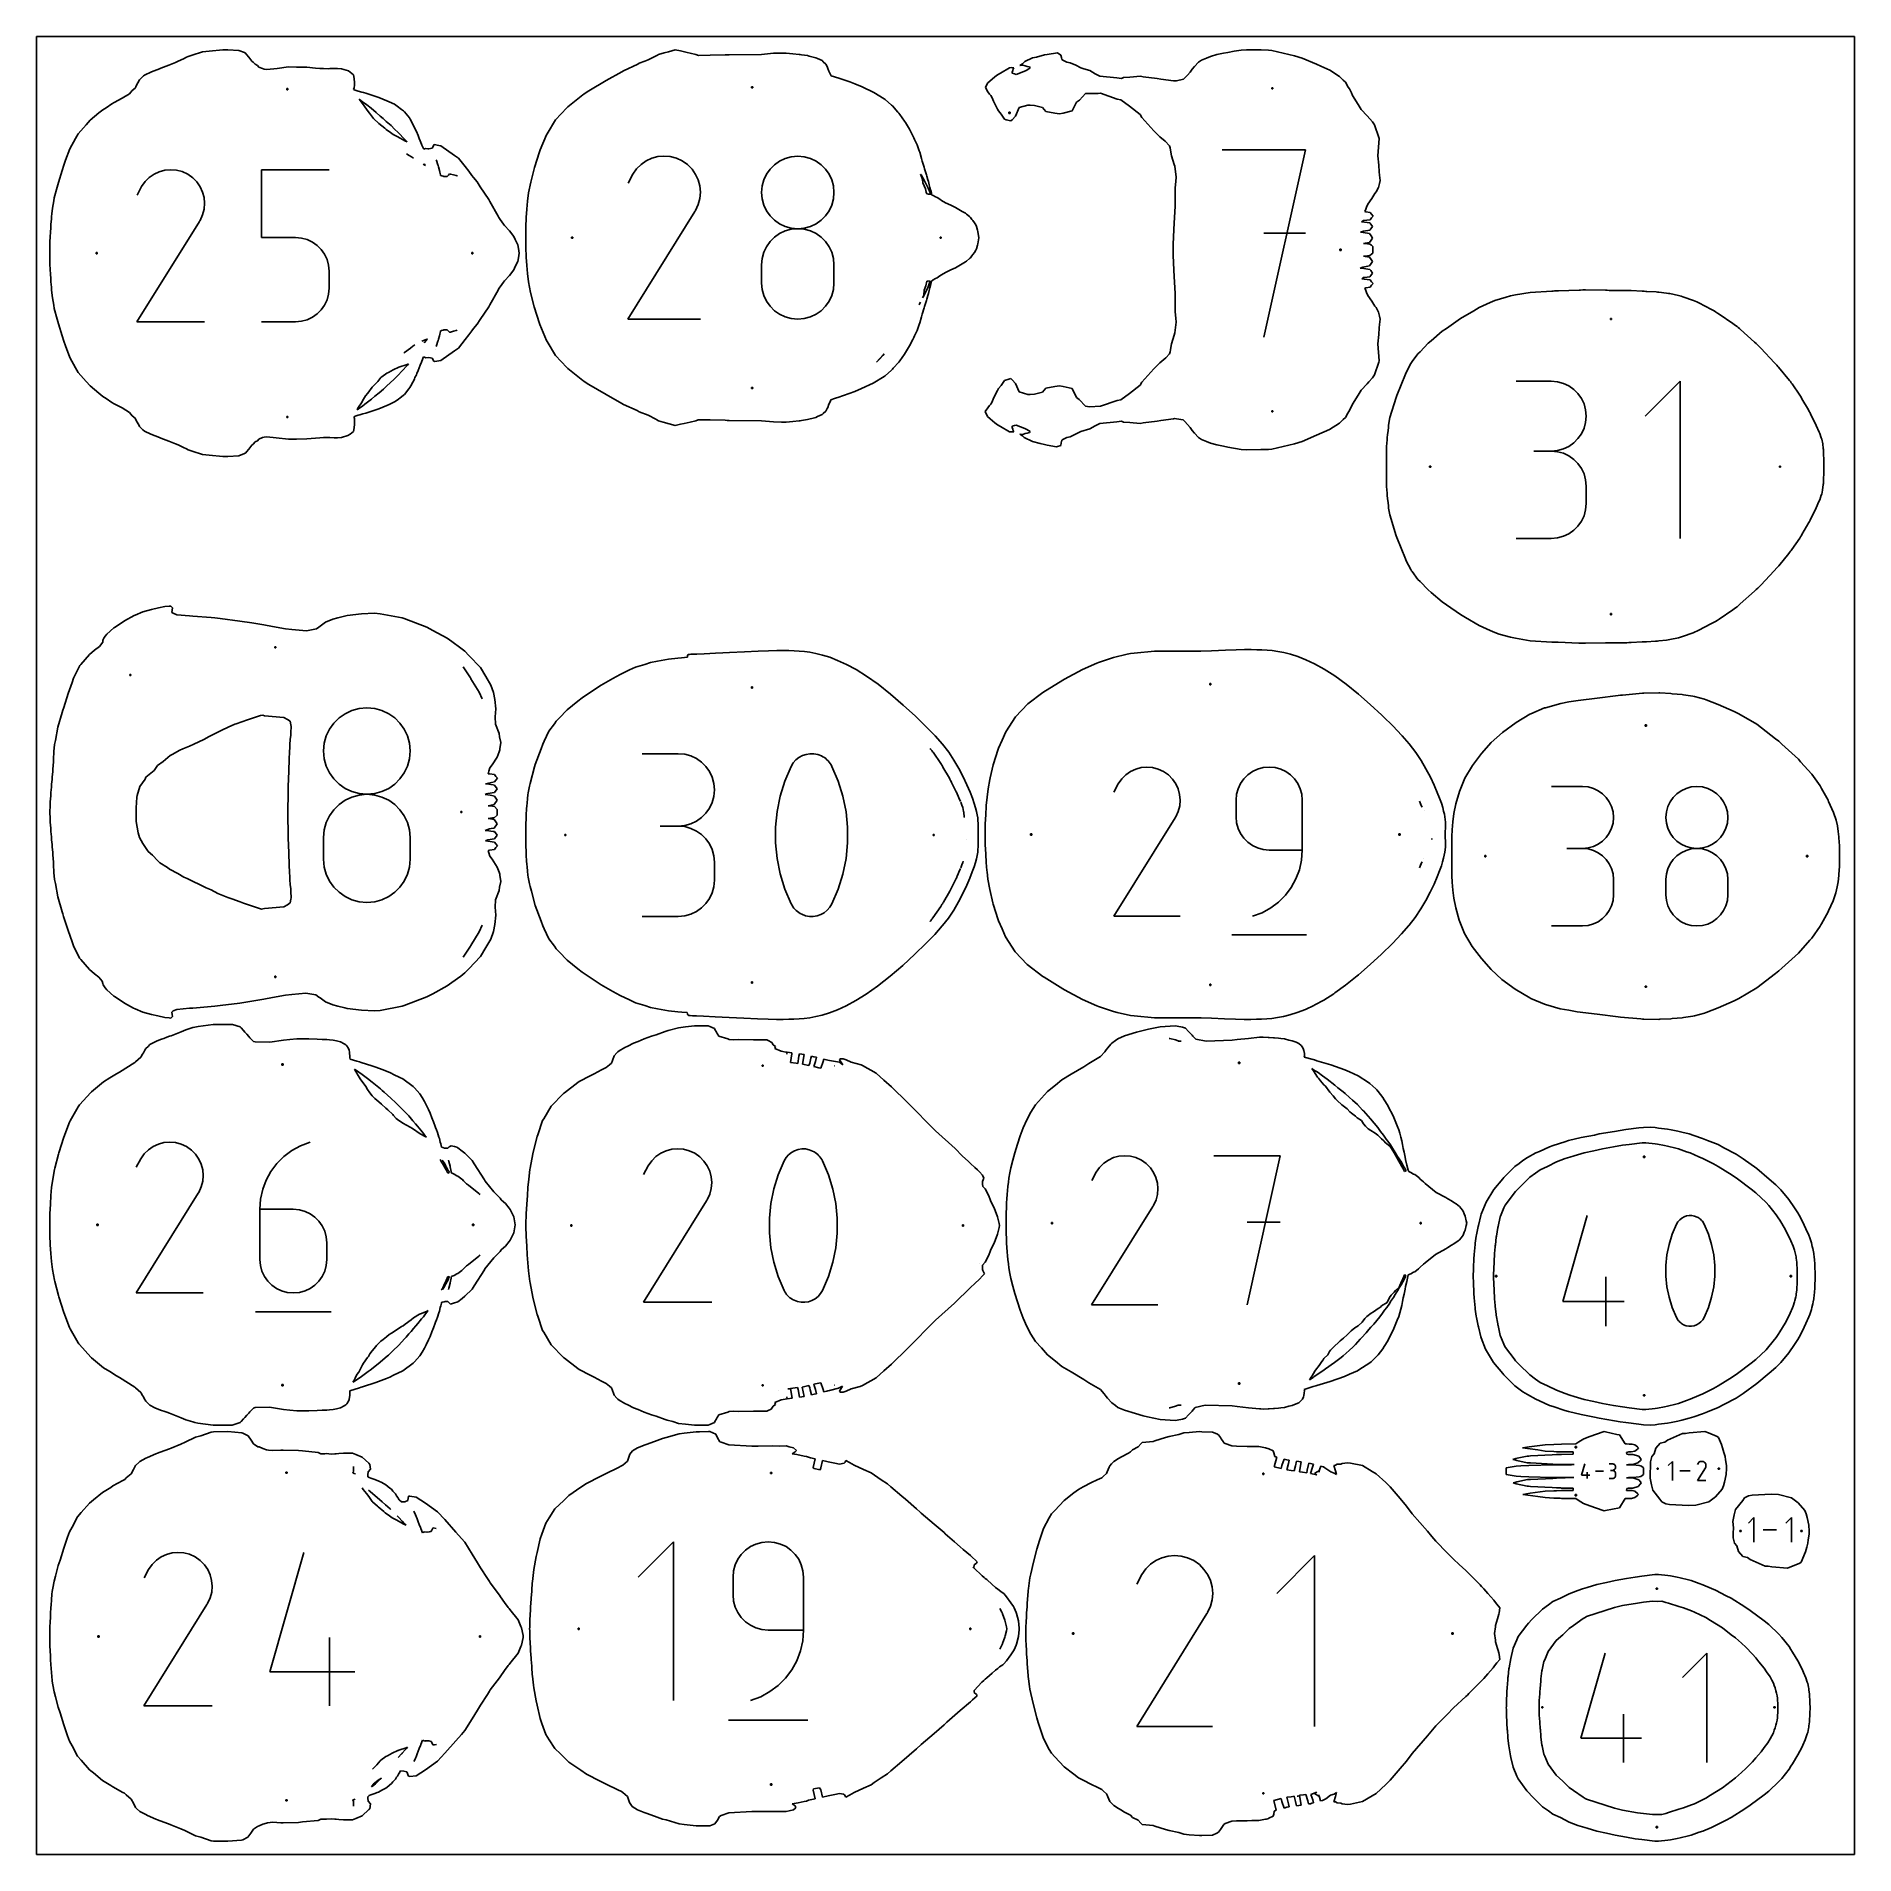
# Model space of a CAD drawing. Extents: x 0 to 90, y 0 to 90.
import ezdxf

# ---------------------------------------------------------------- set-up
doc = ezdxf.new("R2010")
doc.units = 0

msp = doc.modelspace()

# ---------------------------------------------------------------- linework, layer by layer
at = {"layer": 'annotation', "color": 1}
for p, q in [((18.459306, 84.101133), (18.321262, 84.17988)), ((18.576224, 84.032282), (18.459306, 84.101133)), ((18.674824, 83.964561), (18.576224, 84.032282)), ((19.80631, 83.847408), (19.792594, 83.888063)), ((19.878415, 83.635483), (19.80631, 83.847408)), ((30.186964, 83.839282), (29.932293, 83.663668)), ((30.465325, 83.967578), (30.186964, 83.839282)), ((30.760559, 84.046785), (30.465325, 83.967578)), ((31.065849, 84.07513), (30.760559, 84.046785)), ((31.374376, 84.050845), (31.065849, 84.07513)), ((31.679324, 83.972156), (31.374376, 84.050845)), ((31.973875, 83.837294), (31.679324, 83.972156)), ((32.237319, 83.650224), (31.973875, 83.837294)), ((31.973875, 83.837294), (31.973875, 83.837294)), ((36.783304, 83.820361), (36.533034, 83.643413)), ((37.062552, 83.953104), (36.783304, 83.820361)), ((37.365682, 84.036512), (37.062552, 83.953104)), ((37.687598, 84.065454), (37.365682, 84.036512)), ((38.009514, 84.036512), (37.687598, 84.065454)), ((37.687598, 84.065454), (37.687598, 84.065454)), ((38.312645, 83.953104), (38.009514, 84.036512)), ((38.591893, 83.820361), (38.312645, 83.953104)), ((38.842163, 83.643413), (38.591893, 83.820361)), ((62.8202, 84.381303), (58.69662, 84.381303)), ((60.758701, 75.108338), (62.8202, 84.381303)), ((5.378629, 82.809927), (5.204331, 82.56277)), ((5.587747, 83.016246), (5.378629, 82.809927)), ((5.825326, 83.180074), (5.587747, 83.016246)), ((6.085005, 83.29976), (5.825326, 83.180074)), ((6.360425, 83.37365), (6.085005, 83.29976)), ((6.645226, 83.400094), (6.360425, 83.37365)), ((6.933047, 83.377438), (6.645226, 83.400094)), ((7.217528, 83.304031), (6.933047, 83.377438)), ((7.492311, 83.17822), (7.217528, 83.304031)), ((7.738074, 83.003704), (7.492311, 83.17822)), ((7.492311, 83.17822), (7.492311, 83.17822)), ((7.943559, 82.794287), (7.738074, 83.003704)), ((11.150034, 80.046243), (11.150034, 83.400277)), ((11.150034, 83.400277), (14.495094, 83.400277)), ((19.236162, 83.618858), (19.148411, 83.668997)), ((19.188046, 83.696157), (19.208663, 83.669466)), ((19.208663, 83.669466), (19.230373, 83.64148)), ((19.230373, 83.64148), (19.264294, 83.603345)), ((19.264294, 83.603345), (19.236162, 83.618858)), ((19.884837, 83.613325), (19.878415, 83.635483)), ((19.906283, 83.538073), (19.884837, 83.613325)), ((19.953643, 83.361737), (19.906283, 83.538073)), ((19.97482, 83.282144), (19.953643, 83.361737)), ((20.004276, 83.150498), (19.97482, 83.282144)), ((20.009646, 83.126613), (20.004276, 83.150498)), ((20.011777, 83.118316), (20.009646, 83.126613)), ((20.012989, 83.112468), (20.011777, 83.118316)), ((20.077165, 83.094977), (20.012989, 83.112468)), ((20.135424, 83.078861), (20.077165, 83.094977)), ((20.16224, 83.070188), (20.135424, 83.078861)), ((20.290347, 83.068989), (20.16224, 83.070188)), ((20.326026, 83.067106), (20.290347, 83.068989)), ((20.39838, 83.135568), (20.326026, 83.067106)), ((20.455477, 83.191045), (20.39838, 83.135568)), ((20.495071, 83.182055), (20.455477, 83.191045)), ((20.650351, 83.139178), (20.495071, 83.182055)), ((20.774149, 83.106209), (20.650351, 83.139178)), ((20.824418, 83.088545), (20.774149, 83.106209)), ((20.827677, 83.086012), (20.824418, 83.088545)), ((29.521293, 83.177568), (29.285857, 82.725937)), ((29.70813, 83.442506), (29.521293, 83.177568)), ((29.932293, 83.663668), (29.70813, 83.442506)), ((32.457587, 83.42574), (32.237319, 83.650224)), ((32.63272, 83.170723), (32.457587, 83.42574)), ((32.76076, 82.892054), (32.63272, 83.170723)), ((32.839747, 82.596611), (32.76076, 82.892054)), ((36.007062, 82.898632), (35.923672, 82.596159)), ((36.139817, 83.177418), (36.007062, 82.898632)), ((36.31684, 83.427388), (36.139817, 83.177418)), ((36.533034, 83.643413), (36.31684, 83.427388)), ((39.058357, 83.427388), (38.842163, 83.643413)), ((39.23538, 83.177418), (39.058357, 83.427388)), ((39.368135, 82.898632), (39.23538, 83.177418)), ((39.451525, 82.596159), (39.368135, 82.898632)), ((5.204331, 82.56277), (4.984696, 82.141449)), ((8.106938, 82.556385), (7.943559, 82.794287)), ((8.226384, 82.296418), (8.106938, 82.556385)), ((8.300071, 82.020804), (8.226384, 82.296418)), ((8.32617, 81.735961), (8.300071, 82.020804)), ((32.762813, 81.678446), (32.842732, 81.982927)), ((32.867724, 82.291276), (32.839747, 82.596611)), ((32.842732, 81.982927), (32.867724, 82.291276)), ((35.923672, 82.596159), (35.894743, 82.27513)), ((35.894743, 82.27513), (35.894743, 82.27513)), ((35.894743, 82.27513), (35.923689, 81.952594)), ((35.923689, 81.952594), (36.007121, 81.648947)), ((39.368076, 81.648947), (39.451508, 81.952594)), ((39.451508, 81.952594), (39.480454, 82.27513)), ((39.480454, 82.27513), (39.451525, 82.596159)), ((39.480454, 82.27513), (39.480454, 82.27513)), ((8.100675, 80.89024), (8.2283, 81.16426)), ((8.2283, 81.16426), (8.302856, 81.448307)), ((8.302856, 81.448307), (8.32617, 81.735961)), ((29.280794, 76.001588), (32.594109, 81.3356)), ((32.594109, 81.3356), (32.59807, 81.340501)), ((32.594109, 81.3356), (32.594109, 81.3356)), ((32.59807, 81.340501), (32.601868, 81.345444)), ((32.601868, 81.345444), (32.605529, 81.35047)), ((32.605529, 81.35047), (32.609078, 81.355622)), ((32.609078, 81.355622), (32.612538, 81.36094)), ((32.612538, 81.36094), (32.615937, 81.366466)), ((32.615937, 81.366466), (32.619298, 81.372243)), ((32.619298, 81.372243), (32.622646, 81.378311)), ((32.622646, 81.378311), (32.626007, 81.384712)), ((32.626007, 81.384712), (32.762813, 81.678446)), ((32.626007, 81.384712), (32.626007, 81.384712)), ((36.007121, 81.648947), (36.13993, 81.369279)), ((36.13993, 81.369279), (36.317007, 81.118677)), ((36.317007, 81.118677), (36.533243, 80.902229)), ((38.841954, 80.902229), (39.05819, 81.118677)), ((39.05819, 81.118677), (39.235267, 81.369279)), ((39.235267, 81.369279), (39.368076, 81.648947)), ((4.979973, 75.868398), (8.070918, 80.844424)), ((8.070918, 80.844424), (8.074613, 80.848996)), ((8.070918, 80.844424), (8.070918, 80.844424)), ((8.074613, 80.848996), (8.078157, 80.853607)), ((8.078157, 80.853607), (8.081572, 80.858296)), ((8.081572, 80.858296), (8.084882, 80.863102)), ((8.084882, 80.863102), (8.088111, 80.868063)), ((8.088111, 80.868063), (8.091281, 80.873219)), ((8.091281, 80.873219), (8.094416, 80.878607)), ((8.094416, 80.878607), (8.09754, 80.884268)), ((8.09754, 80.884268), (8.100675, 80.89024)), ((8.100675, 80.89024), (8.100675, 80.89024)), ((36.783304, 80.234481), (36.533034, 80.057301)), ((36.533243, 80.902229), (36.783529, 80.725023)), ((37.062552, 80.367342), (36.783304, 80.234481)), ((36.783529, 80.725023), (37.062756, 80.592148)), ((37.365682, 80.450794), (37.062552, 80.367342)), ((37.062756, 80.592148), (37.365816, 80.508692)), ((37.687598, 80.479743), (37.365682, 80.450794)), ((37.365816, 80.508692), (37.687598, 80.479743)), ((37.687598, 80.479743), (38.009381, 80.508692)), ((38.009514, 80.450811), (37.687598, 80.479743)), ((37.687598, 80.479743), (37.687598, 80.479743)), ((37.687598, 80.479743), (37.687598, 80.479743)), ((38.009381, 80.508692), (38.312441, 80.592148)), ((38.312645, 80.367401), (38.009514, 80.450811)), ((38.312441, 80.592148), (38.591668, 80.725023)), ((38.591893, 80.234593), (38.312645, 80.367401)), ((38.591668, 80.725023), (38.841954, 80.902229)), ((38.842163, 80.057468), (38.591893, 80.234593)), ((62.8202, 80.251908), (60.758701, 80.251908)), ((12.822564, 80.046243), (11.150034, 80.046243)), ((13.122875, 80.019398), (12.822564, 80.046243)), ((13.405661, 79.941977), (13.122875, 80.019398)), ((13.666168, 79.818648), (13.405661, 79.941977)), ((13.899641, 79.654081), (13.666168, 79.818648)), ((14.101325, 79.452944), (13.899641, 79.654081)), ((14.266468, 79.219905), (14.101325, 79.452944)), ((14.390313, 78.959635), (14.266468, 79.219905)), ((36.007062, 79.310776), (35.923672, 79.007247)), ((36.139817, 79.590356), (36.007062, 79.310776)), ((36.31684, 79.840895), (36.139817, 79.590356)), ((36.533034, 80.057301), (36.31684, 79.840895)), ((39.058357, 79.841104), (38.842163, 80.057468)), ((39.23538, 79.590581), (39.058357, 79.841104)), ((39.368135, 79.31098), (39.23538, 79.590581)), ((39.451525, 79.00738), (39.368135, 79.31098)), ((14.468106, 78.676802), (14.390313, 78.959635)), ((14.495094, 78.376074), (14.468106, 78.676802)), ((14.495094, 77.542879), (14.495094, 78.376074)), ((14.495094, 78.376074), (14.495094, 78.376074)), ((35.923672, 79.007247), (35.894743, 78.684862)), ((35.894743, 78.684862), (35.894743, 77.791725)), ((39.480454, 78.684862), (39.451525, 79.00738)), ((39.480454, 77.791725), (39.480454, 78.684862)), ((39.480454, 78.684862), (39.480454, 78.684862)), ((14.468091, 77.242006), (14.495094, 77.542879)), ((35.894743, 77.791725), (35.894743, 77.791725)), ((35.894743, 77.791725), (35.923689, 77.469362)), ((35.923689, 77.469362), (36.007121, 77.166181)), ((39.368076, 77.166181), (39.451508, 77.469362)), ((39.451508, 77.469362), (39.480454, 77.791725)), ((14.10117, 76.464237), (14.266363, 76.697946)), ((14.266363, 76.697946), (14.390258, 76.958782)), ((14.390258, 76.958782), (14.468091, 77.242006)), ((36.007121, 77.166181), (36.13993, 76.887186)), ((36.13993, 76.887186), (36.317007, 76.637383)), ((36.317007, 76.637383), (36.533243, 76.421775)), ((38.841954, 76.421775), (39.05819, 76.637383)), ((39.05819, 76.637383), (39.235267, 76.887186)), ((39.235267, 76.887186), (39.368076, 77.166181)), ((8.325033, 75.868398), (4.979973, 75.868398)), ((11.150034, 75.86846), (12.822564, 75.86846)), ((12.822564, 75.86846), (13.12275, 75.89545)), ((12.822564, 75.86846), (12.822564, 75.86846)), ((13.12275, 75.89545), (13.40547, 75.973262)), ((13.40547, 75.973262), (13.665958, 76.097156)), ((13.665958, 76.097156), (13.899446, 76.262394)), ((13.899446, 76.262394), (14.10117, 76.464237)), ((32.866506, 76.001588), (29.280794, 76.001588)), ((36.533243, 76.421775), (36.783529, 76.245369)), ((36.783529, 76.245369), (37.062756, 76.113167)), ((37.062756, 76.113167), (37.365816, 76.030176)), ((37.365816, 76.030176), (37.687598, 76.001401)), ((37.687598, 76.001401), (38.009381, 76.030176)), ((37.687598, 76.001401), (37.687598, 76.001401)), ((38.009381, 76.030176), (38.312441, 76.113167)), ((38.312441, 76.113167), (38.591668, 76.245369)), ((38.591668, 76.245369), (38.841954, 76.421775)), ((18.632452, 74.664813), (18.729407, 74.725632)), ((19.082866, 74.90962), (19.301521, 74.991678)), ((19.306137, 74.968052), (19.198306, 74.832977)), ((19.301521, 74.991678), (19.310953, 74.994765)), ((19.314753, 74.978766), (19.306137, 74.968052)), ((19.310953, 74.994765), (19.355074, 75.030741)), ((19.32321, 74.989573), (19.314753, 74.978766)), ((19.355074, 75.030741), (19.32321, 74.989573)), ((19.806414, 74.695249), (19.878485, 74.907038)), ((19.878485, 74.907038), (19.884872, 74.929107)), ((19.884872, 74.929107), (19.906215, 75.004037)), ((19.906215, 75.004037), (19.953665, 75.18059)), ((19.953665, 75.18059), (19.97492, 75.26049)), ((19.97492, 75.26049), (20.004097, 75.391057)), ((20.004097, 75.391057), (20.011244, 75.423314)), ((20.011244, 75.423314), (20.012709, 75.429794)), ((20.012709, 75.429794), (20.032642, 75.435473)), ((20.032642, 75.435473), (20.076712, 75.447503)), ((20.076712, 75.447503), (20.136593, 75.46417)), ((20.136593, 75.46417), (20.162031, 75.472095)), ((20.162031, 75.472095), (20.195488, 75.473842)), ((20.195488, 75.473842), (20.325863, 75.475233)), ((20.325863, 75.475233), (20.398146, 75.406854)), ((20.398146, 75.406854), (20.45538, 75.351285)), ((20.45538, 75.351285), (20.495046, 75.360282)), ((20.495046, 75.360282), (20.650711, 75.403235)), ((20.650711, 75.403235), (20.774269, 75.436094)), ((20.774269, 75.436094), (20.824338, 75.453719)), ((20.824338, 75.453719), (20.827719, 75.456345)), ((18.187798, 74.322788), (18.218679, 74.34541)), ((18.218679, 74.34541), (18.514912, 74.564973)), ((18.514912, 74.564973), (18.632452, 74.664813)), ((19.742816, 74.51732), (19.745092, 74.522886)), ((19.788301, 74.641476), (19.806414, 74.695249)), ((74.982446, 72.931825), (73.251665, 72.931825)), ((75.293731, 72.903884), (74.982446, 72.931825)), ((75.586639, 72.823365), (75.293731, 72.903884)), ((81.369009, 72.940867), (79.636272, 71.207642)), ((81.369009, 65.146731), (81.369009, 72.940867)), ((75.8563, 72.695218), (75.586639, 72.823365)), ((76.09784, 72.524396), (75.8563, 72.695218)), ((76.306388, 72.315851), (76.09784, 72.524396)), ((76.477072, 72.074535), (76.306388, 72.315851)), ((76.605021, 71.805402), (76.477072, 72.074535)), ((76.685364, 71.513402), (76.605021, 71.805402)), ((76.713227, 71.203488), (76.685364, 71.513402)), ((76.685364, 70.892119), (76.713227, 71.203488)), ((76.713227, 71.203488), (76.713227, 71.203488)), ((76.306388, 70.087075), (76.477072, 70.329)), ((76.477072, 70.329), (76.605021, 70.598986)), ((76.605021, 70.598986), (76.685364, 70.892119)), ((74.982446, 69.470263), (74.115833, 69.470263)), ((74.115833, 69.470263), (74.982446, 69.470263)), ((74.982446, 69.470263), (75.293731, 69.49821)), ((75.293731, 69.442322), (74.982446, 69.470263)), ((74.982446, 69.470263), (74.982446, 69.470263)), ((75.293731, 69.49821), (75.586639, 69.578776)), ((75.586639, 69.361802), (75.293731, 69.442322)), ((75.586639, 69.578776), (75.8563, 69.707051)), ((75.8563, 69.233655), (75.586639, 69.361802)), ((75.8563, 69.707051), (76.09784, 69.878121)), ((76.09784, 69.878121), (76.306388, 70.087075)), ((76.09784, 69.062833), (75.8563, 69.233655)), ((76.306388, 68.854288), (76.09784, 69.062833)), ((76.477072, 68.612973), (76.306388, 68.854288)), ((76.605021, 68.343839), (76.477072, 68.612973)), ((76.685364, 68.051839), (76.605021, 68.343839)), ((76.713227, 67.741925), (76.685364, 68.051839)), ((76.713227, 66.875313), (76.713227, 67.741925)), ((76.713227, 67.741925), (76.713227, 67.741925)), ((76.685364, 66.56527), (76.713227, 66.875313)), ((76.09784, 65.554244), (76.306388, 65.762748)), ((76.306388, 65.762748), (76.477072, 66.004048)), ((76.477072, 66.004048), (76.605021, 66.273202)), ((76.605021, 66.273202), (76.685364, 66.56527)), ((73.251665, 65.146976), (74.982446, 65.146976)), ((74.982446, 65.146976), (75.293731, 65.1749)), ((74.982446, 65.146976), (74.982446, 65.146976)), ((75.293731, 65.1749), (75.586639, 65.255379)), ((75.586639, 65.255379), (75.8563, 65.383474)), ((75.8563, 65.383474), (76.09784, 65.554244)), ((21.429005, 58.341537), (21.121681, 58.789323)), ((21.49424, 58.244598), (21.429005, 58.341537)), ((21.506644, 58.224065), (21.49424, 58.244598)), ((21.513255, 58.205811), (21.506644, 58.224065)), ((21.924957, 57.535678), (21.513255, 58.205811)), ((15.976108, 56.733293), (15.613839, 56.633613)), ((16.360827, 56.767882), (15.976108, 56.733293)), ((16.745547, 56.733293), (16.360827, 56.767882)), ((16.360827, 56.767882), (16.360827, 56.767882)), ((17.107816, 56.633613), (16.745547, 56.733293)), ((22.071665, 57.21054), (21.924957, 57.535678)), ((14.722644, 56.005334), (14.511086, 55.706597)), ((14.981017, 56.263503), (14.722644, 56.005334)), ((15.280112, 56.474973), (14.981017, 56.263503)), ((15.613839, 56.633613), (15.280112, 56.474973)), ((17.441543, 56.474973), (17.107816, 56.633613)), ((17.740638, 56.263503), (17.441543, 56.474973)), ((17.99901, 56.005334), (17.740638, 56.263503)), ((18.210569, 55.706597), (17.99901, 56.005334)), ((14.252772, 55.011938), (14.218199, 54.628279)), ((14.352431, 55.373421), (14.252772, 55.011938)), ((14.511086, 55.706597), (14.352431, 55.373421)), ((18.369223, 55.373421), (18.210569, 55.706597)), ((18.468883, 55.011938), (18.369223, 55.373421)), ((18.503456, 54.628279), (18.468883, 55.011938)), ((14.218199, 54.628279), (14.218199, 54.628279)), ((14.218199, 54.628279), (14.252792, 54.242818)), ((14.252792, 54.242818), (14.352501, 53.879933)), ((18.369154, 53.879933), (18.468863, 54.242818)), ((18.468863, 54.242818), (18.503456, 54.628279)), ((18.503456, 54.628279), (18.503456, 54.628279)), ((31.774359, 54.493138), (29.983413, 54.493138)), ((32.096465, 54.464226), (31.774359, 54.493138)), ((32.399556, 54.380907), (32.096465, 54.464226)), ((32.67859, 54.248306), (32.399556, 54.380907)), ((32.928526, 54.071546), (32.67859, 54.248306)), ((33.144324, 53.855751), (32.928526, 54.071546)), ((37.467326, 54.037001), (37.363216, 53.86387)), ((37.597075, 54.184538), (37.467326, 54.037001)), ((37.748166, 54.305055), (37.597075, 54.184538)), ((37.916304, 54.397124), (37.748166, 54.305055)), ((38.097192, 54.459317), (37.916304, 54.397124)), ((38.286534, 54.490206), (38.097192, 54.459317)), ((38.480036, 54.488364), (38.286534, 54.490206)), ((38.6734, 54.452361), (38.480036, 54.488364)), ((38.86233, 54.380772), (38.6734, 54.452361)), ((38.934656, 54.342765), (38.86233, 54.380772)), ((38.86233, 54.380772), (38.86233, 54.380772)), ((39.004059, 54.29911), (38.934656, 54.342765)), ((39.070203, 54.250151), (39.004059, 54.29911)), ((39.132751, 54.196234), (39.070203, 54.250151)), ((39.191365, 54.137705), (39.132751, 54.196234)), ((39.245707, 54.074909), (39.191365, 54.137705)), ((39.295442, 54.008192), (39.245707, 54.074909)), ((39.340231, 53.937899), (39.295442, 54.008192)), ((44.259145, 54.725967), (44.235718, 54.755981)), ((44.273272, 54.70783), (44.259145, 54.725967)), ((44.299437, 54.674342), (44.273272, 54.70783)), ((44.317905, 54.650665), (44.299437, 54.674342)), ((44.346148, 54.614522), (44.317905, 54.650665)), ((44.363195, 54.592771), (44.346148, 54.614522)), ((44.382194, 54.56486), (44.363195, 54.592771)), ((44.762454, 54.007164), (44.382194, 54.56486)), ((44.796652, 53.954507), (44.762454, 54.007164)), ((14.352501, 53.879933), (14.51122, 53.545703)), ((14.51122, 53.545703), (14.722844, 53.246211)), ((14.722844, 53.246211), (14.981266, 52.987535)), ((17.740389, 52.987535), (17.998811, 53.246211)), ((17.998811, 53.246211), (18.210435, 53.545703)), ((18.210435, 53.545703), (18.369154, 53.879933)), ((33.320942, 53.606047), (33.144324, 53.855751)), ((33.453339, 53.327558), (33.320942, 53.606047)), ((33.536474, 53.025407), (33.453339, 53.327558)), ((37.054056, 53.136849), (36.822187, 52.388744)), ((37.363216, 53.86387), (37.054056, 53.136849)), ((37.363216, 53.86387), (37.363216, 53.86387)), ((39.379737, 53.864376), (39.340231, 53.937899)), ((39.690395, 53.135857), (39.379737, 53.864376)), ((39.379737, 53.864376), (39.379737, 53.864376)), ((39.923388, 52.386627), (39.690395, 53.135857)), ((44.820257, 53.918199), (44.796652, 53.954507)), ((44.847723, 53.875881), (44.820257, 53.918199)), ((44.862945, 53.85254), (44.847723, 53.875881)), ((44.875047, 53.831298), (44.862945, 53.85254)), ((44.876156, 53.829459), (44.875047, 53.831298)), ((45.190798, 53.278524), (44.876156, 53.829459)), ((45.218169, 53.229207), (45.190798, 53.278524)), ((45.238399, 53.192897), (45.218169, 53.229207)), ((45.252952, 53.166682), (45.238399, 53.192897)), ((45.275771, 53.125732), (45.252952, 53.166682)), ((45.276644, 53.123914), (45.275771, 53.125732)), ((45.300491, 53.075938), (45.276644, 53.123914)), ((53.725327, 53.25106), (53.554472, 53.008786)), ((53.930314, 53.453303), (53.725327, 53.25106)), ((54.163199, 53.613895), (53.930314, 53.453303)), ((54.417748, 53.731216), (54.163199, 53.613895)), ((54.687726, 53.803646), (54.417748, 53.731216)), ((54.9669, 53.829567), (54.687726, 53.803646)), ((55.249035, 53.807359), (54.9669, 53.829567)), ((55.527896, 53.735402), (55.249035, 53.807359)), ((55.79725, 53.612077), (55.527896, 53.735402)), ((56.038158, 53.441009), (55.79725, 53.612077)), ((55.79725, 53.612077), (55.79725, 53.612077)), ((56.239583, 53.235729), (56.038158, 53.441009)), ((56.399734, 53.002527), (56.239583, 53.235729)), ((59.768388, 53.245471), (59.606459, 53.016306)), ((59.966126, 53.443403), (59.768388, 53.245471)), ((60.195002, 53.605449), (59.966126, 53.443403)), ((60.450343, 53.726957), (60.195002, 53.605449)), ((60.727478, 53.803274), (60.450343, 53.726957)), ((61.021734, 53.829747), (60.727478, 53.803274)), ((61.316599, 53.803274), (61.021734, 53.829747)), ((61.021734, 53.829747), (61.021734, 53.829747)), ((61.594058, 53.726957), (61.316599, 53.803274)), ((61.849494, 53.605449), (61.594058, 53.726957)), ((62.078293, 53.443403), (61.849494, 53.605449)), ((62.275841, 53.245471), (62.078293, 53.443403)), ((62.437523, 53.016306), (62.275841, 53.245471)), ((14.981266, 52.987535), (15.280381, 52.775758)), ((15.613839, 52.348297), (15.280112, 52.189515)), ((15.280381, 52.775758), (15.614083, 52.61696)), ((15.976108, 52.448029), (15.613839, 52.348297)), ((15.614083, 52.61696), (15.976267, 52.517223)), ((16.360827, 52.482625), (15.976108, 52.448029)), ((15.976267, 52.517223), (16.360827, 52.482625)), ((16.360827, 52.482625), (16.745387, 52.517223)), ((16.745547, 52.448049), (16.360827, 52.482625)), ((16.360827, 52.482625), (16.360827, 52.482625)), ((16.360827, 52.482625), (16.360827, 52.482625)), ((16.745387, 52.517223), (17.107572, 52.61696)), ((17.107816, 52.348366), (16.745547, 52.448049)), ((17.107572, 52.61696), (17.441274, 52.775758)), ((17.441543, 52.189649), (17.107816, 52.348366)), ((17.441274, 52.775758), (17.740389, 52.987535)), ((33.453339, 52.079204), (33.536474, 52.382527)), ((33.565305, 52.70472), (33.536474, 53.025407)), ((33.536474, 52.382527), (33.565305, 52.70472)), ((33.565305, 52.70472), (33.565305, 52.70472)), ((36.822187, 52.388744), (36.667607, 51.62552)), ((40.078717, 51.622654), (39.923388, 52.386627)), ((45.533363, 52.607345), (45.300491, 53.075938)), ((45.557947, 52.557926), (45.533363, 52.607345)), ((45.561205, 52.551348), (45.557947, 52.557926)), ((45.581244, 52.511114), (45.561205, 52.551348)), ((45.716135, 52.201609), (45.581244, 52.511114)), ((45.71915, 52.194692), (45.716135, 52.201609)), ((53.554472, 53.008786), (53.339177, 52.595789)), ((56.516821, 52.747696), (56.399734, 53.002527)), ((56.589052, 52.477527), (56.516821, 52.747696)), ((56.614636, 52.198311), (56.589052, 52.477527)), ((59.408716, 52.48289), (59.382246, 52.187945)), ((59.485011, 52.760562), (59.408716, 52.48289)), ((59.606459, 53.016306), (59.485011, 52.760562)), ((62.558723, 52.760562), (62.437523, 53.016306)), ((62.634827, 52.48289), (62.558723, 52.760562)), ((62.661221, 52.187945), (62.634827, 52.48289)), ((76.530659, 52.871199), (74.996084, 52.871199)), ((76.806656, 52.846426), (76.530659, 52.871199)), ((77.06636, 52.775034), (76.806656, 52.846426)), ((77.305451, 52.661415), (77.06636, 52.775034)), ((77.519609, 52.509957), (77.305451, 52.661415)), ((77.704515, 52.325054), (77.519609, 52.509957)), ((77.855851, 52.111095), (77.704515, 52.325054)), ((81.017988, 52.324621), (80.866467, 52.110661)), ((81.203037, 52.509524), (81.017988, 52.324621)), ((81.417252, 52.660981), (81.203037, 52.509524)), ((81.656272, 52.774601), (81.417252, 52.660981)), ((81.915733, 52.845993), (81.656272, 52.774601)), ((82.191273, 52.870766), (81.915733, 52.845993)), ((82.466814, 52.845993), (82.191273, 52.870766)), ((82.191273, 52.870766), (82.191273, 52.870766)), ((82.726275, 52.774601), (82.466814, 52.845993)), ((82.965294, 52.660981), (82.726275, 52.774601)), ((83.179509, 52.509524), (82.965294, 52.660981)), ((83.364559, 52.324621), (83.179509, 52.509524)), ((83.516079, 52.110661), (83.364559, 52.324621)), ((14.511086, 51.419726), (14.352431, 51.085602)), ((14.722644, 51.719144), (14.511086, 51.419726)), ((14.981017, 51.977768), (14.722644, 51.719144)), ((15.280112, 52.189515), (14.981017, 51.977768)), ((17.740638, 51.977967), (17.441543, 52.189649)), ((17.99901, 51.719393), (17.740638, 51.977967)), ((18.210569, 51.419995), (17.99901, 51.719393)), ((18.369223, 51.085846), (18.210569, 51.419995)), ((32.67859, 51.156264), (32.928526, 51.333281)), ((32.928526, 51.333281), (33.144324, 51.549499)), ((33.144324, 51.549499), (33.320942, 51.799834)), ((33.320942, 51.799834), (33.453339, 52.079204)), ((36.667607, 51.62552), (36.590318, 50.853142)), ((40.156382, 50.849901), (40.078717, 51.622654)), ((45.720635, 52.19136), (45.71915, 52.194692)), ((45.729006, 52.172947), (45.720635, 52.19136)), ((45.748986, 52.129242), (45.729006, 52.172947)), ((45.830253, 51.890379), (45.76521, 52.088049)), ((45.832147, 51.884593), (45.830253, 51.890379)), ((45.834307, 51.878594), (45.832147, 51.884593)), ((45.85146, 51.831527), (45.834307, 51.878594)), ((45.895255, 51.636847), (45.85146, 51.831527)), ((45.896505, 51.631353), (45.895255, 51.636847)), ((45.898611, 51.621701), (45.896505, 51.631353)), ((45.901047, 51.610519), (45.898611, 51.621701)), ((45.90356, 51.59913), (45.901047, 51.610519)), ((45.905521, 51.590195), (45.90356, 51.59913)), ((45.929834, 51.364478), (45.905521, 51.590195)), ((45.930487, 51.35824), (45.929834, 51.364478)), ((45.931396, 51.345726), (45.930487, 51.35824)), ((45.932428, 51.331995), (45.931396, 51.345726)), ((53.334547, 46.446671), (56.364426, 51.324388)), ((56.364426, 51.324388), (56.368048, 51.32887)), ((56.364426, 51.324388), (56.364426, 51.324388)), ((56.368048, 51.32887), (56.371522, 51.33339)), ((56.371522, 51.33339), (56.37487, 51.337987)), ((56.37487, 51.337987), (56.378114, 51.342697)), ((56.378114, 51.342697), (56.381279, 51.34756)), ((56.381279, 51.34756), (56.384387, 51.352614)), ((56.384387, 51.352614), (56.38746, 51.357896)), ((56.38746, 51.357896), (56.390522, 51.363445)), ((56.390522, 51.363445), (56.393595, 51.369299)), ((56.393595, 51.369299), (56.518698, 51.637906)), ((56.393595, 51.369299), (56.393595, 51.369299)), ((56.518698, 51.637906), (56.591782, 51.916341)), ((56.591782, 51.916341), (56.614636, 52.198311)), ((59.382246, 52.187945), (59.382246, 51.367044)), ((59.382246, 51.367044), (59.382246, 51.367044)), ((59.382246, 51.367044), (59.408716, 51.072115)), ((62.661221, 49.725705), (62.661221, 52.187945)), ((62.661221, 52.187945), (62.661221, 52.187945)), ((77.969295, 51.872471), (77.855851, 52.111095)), ((78.04053, 51.613573), (77.969295, 51.872471)), ((78.065234, 51.338791), (78.04053, 51.613573)), ((78.04053, 51.06272), (78.065234, 51.338791)), ((78.065234, 51.338791), (78.065234, 51.338791)), ((80.68146, 51.613139), (80.656698, 51.338358)), ((80.656698, 51.338358), (80.656698, 51.338358)), ((80.656698, 51.338358), (80.681474, 51.062287)), ((80.752837, 51.872037), (80.68146, 51.613139)), ((80.866467, 52.110661), (80.752837, 51.872037)), ((83.629709, 51.872037), (83.516079, 52.110661)), ((83.701086, 51.613139), (83.629709, 51.872037)), ((83.701072, 51.062287), (83.725848, 51.338358)), ((83.725848, 51.338358), (83.701086, 51.613139)), ((83.725848, 51.338358), (83.725848, 51.338358)), ((14.252772, 50.722857), (14.218199, 50.337577)), ((14.352431, 51.085602), (14.252772, 50.722857)), ((18.468883, 50.723016), (18.369223, 51.085846)), ((18.503456, 50.337577), (18.468883, 50.723016)), ((31.774359, 50.911245), (30.877621, 50.911245)), ((30.877621, 50.911245), (31.774359, 50.911245)), ((31.774359, 50.911245), (32.096465, 50.940164)), ((32.096465, 50.882333), (31.774359, 50.911245)), ((31.774359, 50.911245), (31.774359, 50.911245)), ((32.096465, 50.940164), (32.399556, 51.023531)), ((32.399556, 50.799014), (32.096465, 50.882333)), ((32.399556, 51.023531), (32.67859, 51.156264)), ((32.67859, 50.666413), (32.399556, 50.799014)), ((32.928526, 50.489653), (32.67859, 50.666413)), ((33.144324, 50.273858), (32.928526, 50.489653)), ((36.590318, 50.853142), (36.590318, 50.077575)), ((40.156382, 50.074334), (40.156382, 50.849901)), ((59.408716, 51.072115), (59.485011, 50.794487)), ((59.485011, 50.794487), (59.606459, 50.538804)), ((59.606459, 50.538804), (59.768388, 50.309712)), ((77.704515, 50.348938), (77.855851, 50.563438)), ((77.855851, 50.563438), (77.969295, 50.802817)), ((77.969295, 50.802817), (78.04053, 51.06272)), ((80.681474, 51.062287), (80.752887, 50.802384)), ((80.752887, 50.802384), (80.866563, 50.563005)), ((80.866563, 50.563005), (81.01813, 50.348505)), ((83.364416, 50.348505), (83.515983, 50.563005)), ((83.515983, 50.563005), (83.629659, 50.802384)), ((83.629659, 50.802384), (83.701072, 51.062287)), ((14.218199, 50.337577), (14.218199, 49.270195)), ((18.503456, 49.270195), (18.503456, 50.337577)), ((18.503456, 50.337577), (18.503456, 50.337577)), ((33.320942, 50.024154), (33.144324, 50.273858)), ((33.453339, 49.745665), (33.320942, 50.024154)), ((33.536474, 49.443514), (33.453339, 49.745665)), ((36.590318, 50.077575), (36.667607, 49.304784)), ((40.078717, 49.301918), (40.156382, 50.074334)), ((59.768388, 50.309712), (59.966126, 50.111857)), ((59.966126, 50.111857), (60.195002, 49.949884)), ((60.195002, 49.949884), (60.450343, 49.828437)), ((60.450343, 49.828437), (60.727478, 49.752162)), ((60.727478, 49.752162), (61.021734, 49.725705)), ((61.021734, 49.725705), (62.661221, 49.725705)), ((62.624922, 49.227919), (62.661221, 49.725705)), ((69.074554, 50.258758), (69.073437, 50.250857)), ((69.073437, 50.250857), (69.073463, 50.255856)), ((69.073463, 50.255856), (69.073745, 50.276339)), ((69.073745, 50.276339), (69.074173, 50.303168)), ((69.074173, 50.303168), (69.07499, 50.281121)), ((69.07457, 50.259967), (69.074554, 50.258758)), ((69.07499, 50.281121), (69.07457, 50.259967)), ((76.530659, 49.80205), (75.762288, 49.80205)), ((75.762288, 49.80205), (76.530659, 49.80205)), ((76.530659, 49.80205), (76.806656, 49.826829)), ((76.806656, 49.777277), (76.530659, 49.80205)), ((76.530659, 49.80205), (76.530659, 49.80205)), ((76.806656, 49.826829), (77.06636, 49.898262)), ((77.06636, 49.705885), (76.806656, 49.777277)), ((77.06636, 49.898262), (77.305451, 50.011995)), ((77.305451, 49.592265), (77.06636, 49.705885)), ((77.305451, 50.011995), (77.519609, 50.163672)), ((77.519609, 49.440808), (77.305451, 49.592265)), ((77.519609, 50.163672), (77.704515, 50.348938)), ((81.01813, 50.348505), (81.203215, 50.163239)), ((81.417252, 49.591687), (81.203037, 49.440032)), ((81.203215, 50.163239), (81.417445, 50.011561)), ((81.656272, 49.705408), (81.417252, 49.591687)), ((81.417445, 50.011561), (81.656447, 49.897829)), ((81.915733, 49.776838), (81.656272, 49.705408)), ((81.656447, 49.897829), (81.915847, 49.826395)), ((82.191273, 49.801616), (81.915733, 49.776838)), ((81.915847, 49.826395), (82.191273, 49.801616)), ((82.191273, 49.801616), (82.4667, 49.826395)), ((82.466814, 49.776852), (82.191273, 49.801616)), ((82.191273, 49.801616), (82.191273, 49.801616)), ((82.191273, 49.801616), (82.191273, 49.801616)), ((82.4667, 49.826395), (82.7261, 49.897829)), ((82.726275, 49.705458), (82.466814, 49.776852)), ((82.7261, 49.897829), (82.965101, 50.011561)), ((82.965294, 49.591783), (82.726275, 49.705458)), ((82.965101, 50.011561), (83.179331, 50.163239)), ((83.179509, 49.440174), (82.965294, 49.591783)), ((83.179331, 50.163239), (83.364416, 50.348505)), ((14.218199, 49.270195), (14.218199, 49.270195)), ((14.218199, 49.270195), (14.252792, 48.884942)), ((14.252792, 48.884942), (14.352501, 48.522613)), ((18.369154, 48.522613), (18.468863, 48.884942)), ((18.468863, 48.884942), (18.503456, 49.270195)), ((33.565305, 49.122827), (33.536474, 49.443514)), ((33.565305, 48.22609), (33.565305, 49.122827)), ((33.565305, 49.122827), (33.565305, 49.122827)), ((36.667607, 49.304784), (36.822187, 48.540736)), ((39.923388, 48.538619), (40.078717, 49.301918)), ((45.581301, 48.428925), (45.71657, 48.739394)), ((45.71657, 48.739394), (45.720549, 48.748496)), ((45.720549, 48.748496), (45.723492, 48.754891)), ((45.723492, 48.754891), (45.733902, 48.777662)), ((45.733902, 48.777662), (45.748836, 48.81029)), ((45.764958, 48.851223), (45.83, 49.048853)), ((45.83, 49.048853), (45.831399, 49.052983)), ((45.831399, 49.052983), (45.83225, 49.055627)), ((45.83225, 49.055627), (45.835569, 49.064773)), ((45.835569, 49.064773), (45.851532, 49.108553)), ((45.851532, 49.108553), (45.867252, 49.1785)), ((62.347872, 48.296335), (62.51899, 48.749456)), ((62.51899, 48.749456), (62.624922, 49.227919)), ((77.704515, 49.255904), (77.519609, 49.440808)), ((77.855851, 49.041945), (77.704515, 49.255904)), ((77.969295, 48.803321), (77.855851, 49.041945)), ((78.04053, 48.544423), (77.969295, 48.803321)), ((80.752837, 48.801052), (80.68146, 48.54125)), ((80.866467, 49.040356), (80.752837, 48.801052)), ((81.017988, 49.254802), (80.866467, 49.040356)), ((81.203037, 49.440032), (81.017988, 49.254802)), ((83.364559, 49.25498), (83.179509, 49.440174)), ((83.516079, 49.040548), (83.364559, 49.25498)), ((83.629709, 48.801227), (83.516079, 49.040548)), ((83.701086, 48.541364), (83.629709, 48.801227)), ((14.352501, 48.522613), (14.51122, 48.189189)), ((14.51122, 48.189189), (14.722844, 47.89065)), ((14.722844, 47.89065), (14.981266, 47.632979)), ((17.740389, 47.632979), (17.998811, 47.89065)), ((17.998811, 47.89065), (18.210435, 48.189189)), ((18.210435, 48.189189), (18.369154, 48.522613)), ((33.453339, 47.603048), (33.536474, 47.905269)), ((33.536474, 47.905269), (33.565305, 48.22609)), ((36.822187, 48.540736), (37.054056, 47.791394)), ((37.054056, 47.791394), (37.363216, 47.062725)), ((39.379737, 47.06323), (39.690395, 47.790401)), ((39.690395, 47.790401), (39.923388, 48.538619)), ((45.210875, 47.69755), (45.239618, 47.74928)), ((45.239618, 47.74928), (45.261857, 47.789239)), ((45.261857, 47.789239), (45.27593, 47.814512)), ((45.27593, 47.814512), (45.286205, 47.83521)), ((45.286205, 47.83521), (45.295031, 47.852928)), ((45.295031, 47.852928), (45.528669, 48.323103)), ((45.528669, 48.323103), (45.552852, 48.371748)), ((45.552852, 48.371748), (45.568724, 48.403639)), ((45.568724, 48.403639), (45.581301, 48.428925)), ((61.827866, 47.490184), (62.116015, 47.874572)), ((62.116015, 47.874572), (62.347872, 48.296335)), ((78.065234, 48.269641), (78.04053, 48.544423)), ((78.065234, 47.501271), (78.065234, 48.269641)), ((78.065234, 48.269641), (78.065234, 48.269641)), ((80.68146, 48.54125), (80.656698, 48.265308)), ((80.656698, 48.265308), (80.656698, 47.500837)), ((83.725848, 48.265308), (83.701086, 48.541364)), ((83.725848, 47.500837), (83.725848, 48.265308)), ((83.725848, 48.265308), (83.725848, 48.265308)), ((14.981266, 47.632979), (15.280381, 47.422157)), ((15.280381, 47.422157), (15.614083, 47.264164)), ((15.614083, 47.264164), (15.976267, 47.164982)), ((15.976267, 47.164982), (16.360827, 47.130593)), ((16.360827, 47.130593), (16.745387, 47.164982)), ((16.360827, 47.130593), (16.360827, 47.130593)), ((16.745387, 47.164982), (17.107572, 47.264164)), ((17.107572, 47.264164), (17.441274, 47.422157)), ((17.441274, 47.422157), (17.740389, 47.632979)), ((32.67859, 46.682392), (32.928526, 46.859098)), ((32.928526, 46.859098), (33.144324, 47.07485)), ((33.144324, 47.07485), (33.320942, 47.324538)), ((33.320942, 47.324538), (33.453339, 47.603048)), ((37.363216, 47.062725), (37.363216, 47.062725)), ((37.363216, 47.062725), (37.402579, 46.989348)), ((37.402579, 46.989348), (37.447037, 46.919405)), ((37.447037, 46.919405), (37.496403, 46.853109)), ((37.496403, 46.853109), (37.550489, 46.790672)), ((39.14587, 46.74405), (39.275617, 46.890979)), ((39.275617, 46.890979), (39.379737, 47.06323)), ((39.379737, 47.06323), (39.379737, 47.06323)), ((44.381253, 46.373703), (44.762477, 46.932829)), ((44.762477, 46.932829), (44.778495, 46.957487)), ((44.778495, 46.957487), (44.800245, 46.990909)), ((44.800245, 46.990909), (44.82057, 47.02218)), ((44.82057, 47.02218), (44.848704, 47.065517)), ((44.848704, 47.065517), (44.862962, 47.087376)), ((44.862962, 47.087376), (44.874236, 47.107165)), ((44.874236, 47.107165), (44.876123, 47.110484)), ((44.876123, 47.110484), (44.894759, 47.144098)), ((44.894759, 47.144098), (45.210875, 47.69755)), ((60.67014, 46.621446), (61.100482, 46.857604)), ((61.100482, 46.857604), (61.487873, 47.149189)), ((61.487873, 47.149189), (61.827866, 47.490184)), ((77.855851, 46.728775), (77.969295, 46.967416)), ((77.969295, 46.967416), (78.04053, 47.226375)), ((78.04053, 47.226375), (78.065234, 47.501271)), ((80.656698, 47.500837), (80.656698, 47.500837)), ((80.656698, 47.500837), (80.681474, 47.224915)), ((80.681474, 47.224915), (80.752887, 46.96541)), ((80.752887, 46.96541), (80.866563, 46.726608)), ((83.515983, 46.726608), (83.629659, 46.96541)), ((83.629659, 46.96541), (83.701072, 47.224915)), ((83.701072, 47.224915), (83.725848, 47.500837)), ((21.924991, 45.677054), (22.071687, 46.002207)), ((29.983413, 46.437672), (31.774359, 46.437672)), ((31.774359, 46.437672), (32.096465, 46.466567)), ((31.774359, 46.437672), (31.774359, 46.437672)), ((32.096465, 46.466567), (32.399556, 46.549844)), ((32.399556, 46.549844), (32.67859, 46.682392)), ((37.550489, 46.790672), (37.609109, 46.732306)), ((37.609109, 46.732306), (37.672075, 46.678224)), ((37.672075, 46.678224), (37.739199, 46.628637)), ((37.739199, 46.628637), (37.810295, 46.583759)), ((37.810295, 46.583759), (37.885175, 46.5438)), ((37.885175, 46.5438), (37.885175, 46.5438)), ((37.885175, 46.5438), (38.072617, 46.473729)), ((38.072617, 46.473729), (38.264855, 46.438917)), ((38.264855, 46.438917), (38.457542, 46.437944)), ((38.457542, 46.437944), (38.646333, 46.46939)), ((38.646333, 46.46939), (38.826882, 46.531836)), ((38.826882, 46.531836), (38.994843, 46.623862)), ((38.994843, 46.623862), (39.14587, 46.74405)), ((44.235658, 46.183869), (44.247397, 46.198927)), ((44.247397, 46.198927), (44.265846, 46.222563)), ((44.265846, 46.222563), (44.290844, 46.254574)), ((44.290844, 46.254574), (44.315097, 46.285612)), ((44.315097, 46.285612), (44.342153, 46.32027)), ((44.342153, 46.32027), (44.361236, 46.344691)), ((44.361236, 46.344691), (44.363308, 46.347287)), ((44.363308, 46.347287), (44.381253, 46.373703)), ((56.613521, 46.446671), (53.334547, 46.446671)), ((60.201296, 46.446731), (60.67014, 46.621446)), ((60.201296, 46.446731), (60.201296, 46.446731)), ((74.996084, 45.968863), (76.530659, 45.968863)), ((76.530659, 45.968863), (76.806656, 45.993621)), ((76.530659, 45.968863), (76.530659, 45.968863)), ((76.806656, 45.993621), (77.06636, 46.064977)), ((77.06636, 46.064977), (77.305451, 46.178551)), ((77.305451, 46.178551), (77.519609, 46.329962)), ((77.519609, 46.329962), (77.704515, 46.51483)), ((77.704515, 46.51483), (77.855851, 46.728775)), ((80.866563, 46.726608), (81.01813, 46.512791)), ((81.01813, 46.512791), (81.203215, 46.328244)), ((81.203215, 46.328244), (81.417445, 46.177251)), ((81.417445, 46.177251), (81.656447, 46.064095)), ((81.656447, 46.064095), (81.915847, 45.99306)), ((81.915847, 45.99306), (82.191273, 45.968429)), ((82.191273, 45.968429), (82.4667, 45.99306)), ((82.191273, 45.968429), (82.191273, 45.968429)), ((82.4667, 45.99306), (82.7261, 46.064095)), ((82.7261, 46.064095), (82.965101, 46.177251)), ((82.965101, 46.177251), (83.179331, 46.328244)), ((83.179331, 46.328244), (83.364416, 46.512791)), ((83.364416, 46.512791), (83.515983, 46.726608)), ((21.506716, 44.988688), (21.51332, 45.006954)), ((21.51332, 45.006954), (21.924991, 45.677054)), ((59.177368, 45.523854), (62.868877, 45.523854)), ((21.121749, 44.423417), (21.428985, 44.871081)), ((21.428985, 44.871081), (21.494291, 44.96809)), ((21.494291, 44.96809), (21.506716, 44.988688)), ((56.111642, 40.395257), (56.070739, 40.403798)), ((56.39088, 40.323711), (56.111642, 40.395257)), ((56.509345, 40.275688), (56.39088, 40.323711)), ((56.513354, 40.269944), (56.509345, 40.275688)), ((56.525134, 40.267166), (56.513354, 40.269944)), ((56.658584, 40.270501), (56.525134, 40.267166)), ((39.514732, 39.046612), (39.510756, 39.04923)), ((6.038549, 35.168945), (5.781093, 35.050284)), ((6.311611, 35.242203), (6.038549, 35.168945)), ((6.593973, 35.26842), (6.311611, 35.242203)), ((6.87933, 35.245959), (6.593973, 35.26842)), ((7.161376, 35.17318), (6.87933, 35.245959)), ((7.433806, 35.048446), (7.161376, 35.17318)), ((13.551043, 35.268603), (13.076007, 35.090493)), ((13.551043, 35.268603), (13.551043, 35.268603)), ((78.508072, 35.110439), (78.071256, 35.036598)), ((78.831762, 35.1475), (78.508072, 35.110439)), ((79.48, 35.238423), (78.831762, 35.1475)), ((79.658482, 35.239056), (79.48, 35.238423)), ((80.121578, 35.182633), (79.658482, 35.239056)), ((80.24993, 35.16848), (80.121578, 35.182633)), ((80.590353, 35.097492), (80.24993, 35.16848)), ((5.165414, 34.438266), (4.94766, 34.020552)), ((5.33822, 34.683307), (5.165414, 34.438266)), ((5.545548, 34.887859), (5.33822, 34.683307)), ((5.781093, 35.050284), (5.545548, 34.887859)), ((7.677465, 34.875424), (7.433806, 35.048446)), ((7.433806, 35.048446), (7.433806, 35.048446)), ((7.881191, 34.6678), (7.677465, 34.875424)), ((8.043171, 34.431935), (7.881191, 34.6678)), ((8.161595, 34.174194), (8.043171, 34.431935)), ((11.903567, 34.208982), (11.611893, 33.81946)), ((12.247794, 34.55467), (11.903567, 34.208982)), ((12.640099, 34.850511), (12.247794, 34.55467)), ((13.076007, 35.090493), (12.640099, 34.850511)), ((20.076557, 34.240203), (19.985003, 34.413057)), ((20.078512, 34.236258), (20.076557, 34.240203)), ((20.236094, 33.983026), (20.078512, 34.236258)), ((20.085144, 34.381515), (20.213069, 34.187247)), ((20.415207, 34.316177), (20.405119, 34.367948)), ((20.474333, 34.071005), (20.415207, 34.316177)), ((30.457185, 34.345275), (30.281287, 34.095849)), ((30.668224, 34.553488), (30.457185, 34.345275)), ((30.907984, 34.71882), (30.668224, 34.553488)), ((31.170047, 34.839604), (30.907984, 34.71882)), ((31.447996, 34.914173), (31.170047, 34.839604)), ((31.735411, 34.94086), (31.447996, 34.914173)), ((32.025875, 34.917996), (31.735411, 34.94086)), ((32.312968, 34.843915), (32.025875, 34.917996)), ((32.590273, 34.716949), (32.312968, 34.843915)), ((32.838293, 34.540831), (32.590273, 34.716949)), ((32.590273, 34.716949), (32.590273, 34.716949)), ((33.045664, 34.32949), (32.838293, 34.540831)), ((33.210544, 34.089405), (33.045664, 34.32949)), ((37.010574, 34.339171), (36.719205, 33.653986)), ((37.108693, 34.502338), (37.010574, 34.339171)), ((37.010574, 34.339171), (37.010574, 34.339171)), ((37.230975, 34.641385), (37.108693, 34.502338)), ((37.373372, 34.754967), (37.230975, 34.641385)), ((37.531834, 34.841738), (37.373372, 34.754967)), ((37.702313, 34.900352), (37.531834, 34.841738)), ((37.88076, 34.929464), (37.702313, 34.900352)), ((38.063126, 34.927727), (37.88076, 34.929464)), ((38.245363, 34.893797), (38.063126, 34.927727)), ((38.423421, 34.826327), (38.245363, 34.893797)), ((38.491585, 34.790507), (38.423421, 34.826327)), ((38.423421, 34.826327), (38.423421, 34.826327)), ((38.556995, 34.749364), (38.491585, 34.790507)), ((38.619332, 34.703222), (38.556995, 34.749364)), ((38.678281, 34.652408), (38.619332, 34.703222)), ((38.733521, 34.597247), (38.678281, 34.652408)), ((38.784737, 34.538065), (38.733521, 34.597247)), ((38.831609, 34.475187), (38.784737, 34.538065)), ((38.873821, 34.408939), (38.831609, 34.475187)), ((38.911054, 34.339647), (38.873821, 34.408939)), ((39.203835, 33.653051), (38.911054, 34.339647)), ((38.911054, 34.339647), (38.911054, 34.339647)), ((52.829138, 34.220192), (52.623965, 34.017765)), ((53.062235, 34.380929), (52.829138, 34.220192)), ((53.317015, 34.498357), (53.062235, 34.380929)), ((53.587239, 34.570853), (53.317015, 34.498357)), ((53.866667, 34.596798), (53.587239, 34.570853)), ((54.149058, 34.57457), (53.866667, 34.596798)), ((54.428173, 34.502547), (54.149058, 34.57457)), ((54.697772, 34.37911), (54.428173, 34.502547)), ((54.938899, 34.207886), (54.697772, 34.37911)), ((54.697772, 34.37911), (54.697772, 34.37911)), ((55.140507, 34.002419), (54.938899, 34.207886)), ((61.572386, 34.596978), (58.28626, 34.596978)), ((59.929555, 27.207249), (61.572386, 34.596978)), ((75.235031, 34.286934), (74.803202, 34.068804)), ((75.670474, 34.449366), (75.235031, 34.286934)), ((75.89544, 34.52814), (75.670474, 34.449366)), ((76.125361, 34.594928), (75.89544, 34.52814)), ((76.608443, 34.735632), (76.125361, 34.594928)), ((77.086212, 34.842491), (76.608443, 34.735632)), ((77.515375, 34.940235), (77.086212, 34.842491)), ((78.071256, 35.036598), (77.515375, 34.940235)), ((80.738378, 35.068769), (80.590353, 35.097492)), ((81.150143, 34.975087), (80.738378, 35.068769)), ((81.281867, 34.940578), (81.150143, 34.975087)), ((81.674105, 34.788594), (81.281867, 34.940578)), ((81.851545, 34.729499), (81.674105, 34.788594)), ((82.281003, 34.547611), (81.851545, 34.729499)), ((82.489137, 34.463621), (82.281003, 34.547611)), ((83.014546, 34.189212), (82.489137, 34.463621)), ((8.234651, 33.900939), (8.161595, 34.174194)), ((8.163494, 33.051729), (8.237412, 33.333343)), ((8.260527, 33.618534), (8.234651, 33.900939)), ((8.237412, 33.333343), (8.260527, 33.618534)), ((11.377245, 33.392117), (11.2041, 32.932964)), ((11.611893, 33.81946), (11.377245, 33.392117)), ((20.213069, 34.187247), (20.272045, 34.081421)), ((20.284507, 33.901166), (20.236094, 33.983026)), ((20.272045, 34.081421), (20.28768, 34.051724)), ((20.359371, 33.73693), (20.284507, 33.901166)), ((20.28768, 34.051724), (20.332621, 33.969061)), ((20.332621, 33.969061), (20.356688, 33.925087)), ((20.356688, 33.925087), (20.371742, 33.898339)), ((20.396322, 33.748634), (20.359371, 33.73693)), ((20.371742, 33.898339), (20.386715, 33.868142)), ((20.386715, 33.868142), (20.409581, 33.823691)), ((20.40276, 33.751154), (20.396322, 33.748634)), ((20.40958, 33.752119), (20.40276, 33.751154)), ((20.42425, 33.754335), (20.40958, 33.752119)), ((20.409581, 33.823691), (20.425306, 33.792878)), ((20.436024, 33.756879), (20.42425, 33.754335)), ((20.425306, 33.792878), (20.443963, 33.756729)), ((20.443963, 33.756729), (20.436024, 33.756879)), ((20.477291, 34.059485), (20.474333, 34.071005)), ((20.481836, 34.040867), (20.477291, 34.059485)), ((20.533728, 33.812751), (20.481836, 34.040867)), ((20.537546, 33.796378), (20.533728, 33.812751)), ((20.55028, 33.737713), (20.537546, 33.796378)), ((20.586096, 33.723508), (20.55028, 33.737713)), ((20.681776, 33.682092), (20.586096, 33.723508)), ((20.811121, 33.605004), (20.681776, 33.682092)), ((20.869529, 33.580107), (20.811121, 33.605004)), ((21.052878, 33.433611), (20.869529, 33.580107)), ((21.071433, 33.427934), (21.052878, 33.433611)), ((21.145801, 33.349785), (21.071433, 33.427934)), ((21.298083, 33.21124), (21.145801, 33.349785)), ((30.281287, 34.095849), (30.059636, 33.670659)), ((33.331087, 33.827051), (33.210544, 34.089405)), ((33.40545, 33.548906), (33.331087, 33.827051)), ((33.431789, 33.261448), (33.40545, 33.548906)), ((36.719205, 33.653986), (36.500679, 32.948931)), ((39.423421, 32.946936), (39.203835, 33.653051)), ((52.452955, 33.775271), (52.237463, 33.361898)), ((52.623965, 34.017765), (52.452955, 33.775271)), ((55.300804, 33.769006), (55.140507, 34.002419)), ((55.417997, 33.513943), (55.300804, 33.769006)), ((55.490294, 33.243528), (55.417997, 33.513943)), ((73.924494, 33.525188), (73.399321, 33.01068)), ((74.209854, 33.73582), (73.924494, 33.525188)), ((74.435009, 33.89271), (74.209854, 33.73582)), ((74.803202, 34.068804), (74.435009, 33.89271)), ((83.252512, 34.06343), (83.014546, 34.189212)), ((83.936873, 33.630151), (83.252512, 34.06343)), ((84.203639, 33.451256), (83.936873, 33.630151)), ((84.885389, 32.94683), (84.203639, 33.451256)), ((4.942977, 27.801207), (8.00746, 32.73463)), ((8.00746, 32.73463), (8.011123, 32.739164)), ((8.00746, 32.73463), (8.00746, 32.73463)), ((8.011123, 32.739164), (8.014637, 32.743735)), ((8.014637, 32.743735), (8.018022, 32.748384)), ((8.018022, 32.748384), (8.021304, 32.753149)), ((8.021304, 32.753149), (8.024505, 32.758067)), ((8.024505, 32.758067), (8.027648, 32.763179)), ((8.027648, 32.763179), (8.030757, 32.768521)), ((8.030757, 32.768521), (8.033854, 32.774134)), ((8.033854, 32.774134), (8.036962, 32.780054)), ((8.036962, 32.780054), (8.163494, 33.051729)), ((8.036962, 32.780054), (8.036962, 32.780054)), ((11.096931, 32.448015), (11.060214, 31.943283)), ((11.2041, 32.932964), (11.096931, 32.448015)), ((21.385831, 33.133101), (21.298083, 33.21124)), ((21.898811, 32.720179), (21.385831, 33.133101)), ((21.924031, 32.705248), (21.898811, 32.720179)), ((21.936764, 32.697897), (21.924031, 32.705248)), ((21.972956, 32.677841), (21.936764, 32.697897)), ((33.197907, 32.396223), (33.201059, 32.401936)), ((33.201059, 32.401936), (33.204223, 32.407962)), ((33.204223, 32.407962), (33.33302, 32.684499)), ((33.204223, 32.407962), (33.204223, 32.407962)), ((33.33302, 32.684499), (33.40826, 32.971153)), ((33.40826, 32.971153), (33.431789, 33.261448)), ((36.500679, 32.948931), (36.354994, 32.229626)), ((39.569811, 32.226925), (39.423421, 32.946936)), ((55.294659, 32.134293), (55.419876, 32.403144)), ((55.419876, 32.403144), (55.493026, 32.681831)), ((55.515901, 32.964059), (55.490294, 33.243528)), ((55.493026, 32.681831), (55.515901, 32.964059)), ((73.148467, 32.732878), (72.713211, 32.163639)), ((73.218478, 32.822747), (73.148467, 32.732878)), ((73.399321, 33.01068), (73.218478, 32.822747)), ((85.114844, 32.761371), (84.885389, 32.94683)), ((85.613032, 32.28473), (85.114844, 32.761371)), ((11.060214, 31.943283), (11.060214, 29.461352)), ((12.718425, 31.943283), (11.060214, 31.943283)), ((13.016658, 31.916668), (12.718425, 31.943283)), ((13.297285, 31.83991), (13.016658, 31.916668)), ((13.555639, 31.717637), (13.297285, 31.83991)), ((13.787051, 31.554478), (13.555639, 31.717637)), ((13.986855, 31.355063), (13.787051, 31.554478)), ((30.054869, 27.340014), (33.174193, 32.361726)), ((33.174193, 32.361726), (33.177922, 32.36634)), ((33.174193, 32.361726), (33.174193, 32.361726)), ((33.177922, 32.36634), (33.181498, 32.370993)), ((33.181498, 32.370993), (33.184945, 32.375725)), ((33.184945, 32.375725), (33.188285, 32.380575)), ((33.188285, 32.380575), (33.191544, 32.385582)), ((33.191544, 32.385582), (33.194743, 32.390785)), ((33.194743, 32.390785), (33.197907, 32.396223)), ((36.354994, 32.229626), (36.282152, 31.501695)), ((36.282152, 31.501695), (36.282152, 30.770758)), ((39.643006, 31.498641), (39.569811, 32.226925)), ((52.232829, 27.207188), (55.265464, 32.089341)), ((55.265464, 32.089341), (55.269089, 32.093827)), ((55.265464, 32.089341), (55.265464, 32.089341)), ((55.269089, 32.093827), (55.272566, 32.098351)), ((55.272566, 32.098351), (55.275917, 32.102952)), ((55.275917, 32.102952), (55.279164, 32.107667)), ((55.279164, 32.107667), (55.282332, 32.112534)), ((55.282332, 32.112534), (55.285443, 32.117592)), ((55.285443, 32.117592), (55.288519, 32.12288)), ((55.288519, 32.12288), (55.291583, 32.128434)), ((55.291583, 32.128434), (55.294659, 32.134293)), ((55.294659, 32.134293), (55.294659, 32.134293)), ((72.462746, 31.571242), (72.352657, 31.083425)), ((72.473619, 31.598838), (72.462746, 31.571242)), ((72.641257, 32.010367), (72.473619, 31.598838)), ((72.708051, 32.153403), (72.641257, 32.010367)), ((72.713211, 32.163639), (72.708051, 32.153403)), ((75.552888, 27.376351), (76.769186, 31.641993)), ((81.4432, 31.507715), (81.340443, 31.425751)), ((81.55755, 31.57033), (81.4432, 31.507715)), ((81.680571, 31.612628), (81.55755, 31.57033)), ((81.809343, 31.633635), (81.680571, 31.612628)), ((81.940943, 31.632382), (81.809343, 31.633635)), ((82.072449, 31.607897), (81.940943, 31.632382)), ((82.20094, 31.559209), (82.072449, 31.607897)), ((82.250129, 31.533361), (82.20094, 31.559209)), ((82.20094, 31.559209), (82.20094, 31.559209)), ((82.29733, 31.503671), (82.250129, 31.533361)), ((82.342314, 31.470374), (82.29733, 31.503671)), ((85.760977, 32.124273), (85.613032, 32.28473)), ((86.121464, 31.670127), (85.760977, 32.124273)), ((86.219313, 31.527935), (86.121464, 31.670127)), ((86.292593, 31.396487), (86.219313, 31.527935)), ((14.150383, 31.12402), (13.986855, 31.355063)), ((14.272967, 30.865978), (14.150383, 31.12402)), ((14.349941, 30.585566), (14.272967, 30.865978)), ((36.282152, 30.770758), (36.354994, 30.042438)), ((39.569811, 30.039737), (39.643006, 30.767704)), ((39.643006, 30.767704), (39.643006, 31.498641)), ((61.572386, 31.306217), (59.929555, 31.306217)), ((72.272131, 30.613043), (72.261164, 30.562221)), ((72.341876, 31.039562), (72.272131, 30.613043)), ((72.352657, 31.083425), (72.341876, 31.039562)), ((80.971138, 30.713221), (80.813444, 30.204437)), ((81.181396, 31.207666), (80.971138, 30.713221)), ((81.252202, 31.325411), (81.181396, 31.207666)), ((81.181396, 31.207666), (81.181396, 31.207666)), ((81.340443, 31.425751), (81.252202, 31.325411)), ((82.384852, 31.433706), (82.342314, 31.470374)), ((82.424715, 31.3939), (82.384852, 31.433706)), ((82.461674, 31.351193), (82.424715, 31.3939)), ((82.495498, 31.305819), (82.461674, 31.351193)), ((82.525959, 31.258013), (82.495498, 31.305819)), ((82.552827, 31.20801), (82.525959, 31.258013)), ((82.764105, 30.712546), (82.552827, 31.20801)), ((82.552827, 31.20801), (82.552827, 31.20801)), ((82.922563, 30.202997), (82.764105, 30.712546)), ((86.564665, 30.95977), (86.292593, 31.396487)), ((86.61854, 30.842528), (86.564665, 30.95977)), ((86.807181, 30.472394), (86.61854, 30.842528)), ((14.376636, 30.287413), (14.349941, 30.585566)), ((14.376636, 29.461352), (14.376636, 30.287413)), ((14.376636, 30.287413), (14.376636, 30.287413)), ((36.354994, 30.042438), (36.500679, 29.322357)), ((39.423421, 29.320362), (39.569811, 30.039737)), ((72.181125, 29.752284), (72.177751, 29.69855)), ((72.205468, 30.083749), (72.181125, 29.752284)), ((72.210521, 30.135229), (72.205468, 30.083749)), ((72.219528, 30.189201), (72.210521, 30.135229)), ((72.261164, 30.562221), (72.219528, 30.189201)), ((80.813444, 30.204437), (80.708315, 29.68537)), ((83.028201, 29.683421), (82.922563, 30.202997)), ((86.841757, 30.383154), (86.807181, 30.472394)), ((86.957745, 30.119758), (86.841757, 30.383154)), ((87.026039, 29.915149), (86.957745, 30.119758)), ((87.04616, 29.845494), (87.026039, 29.915149)), ((87.089335, 29.655024), (87.04616, 29.845494)), ((11.060214, 29.461352), (11.060214, 29.461352)), ((11.060214, 29.461352), (11.086986, 29.163054)), ((11.086986, 29.163054), (11.164152, 28.882255)), ((11.164152, 28.882255), (11.286987, 28.623652)), ((14.150383, 28.623652), (14.272967, 28.882255)), ((14.272967, 28.882255), (14.349941, 29.163054)), ((14.349941, 29.163054), (14.376636, 29.461352)), ((20.869689, 28.76962), (21.053084, 28.916171)), ((21.053084, 28.916171), (21.071595, 28.921843)), ((21.071595, 28.921843), (21.145874, 28.999888)), ((21.145874, 28.999888), (21.298171, 29.138446)), ((21.298171, 29.138446), (21.385854, 29.216524)), ((21.385854, 29.216524), (21.899151, 29.629713)), ((21.899151, 29.629713), (21.924033, 29.644426)), ((21.924033, 29.644426), (21.936603, 29.651702)), ((21.936603, 29.651702), (21.973028, 29.671882)), ((36.500679, 29.322357), (36.719205, 28.616136)), ((39.203835, 28.615201), (39.423421, 29.320362)), ((72.139513, 29.013312), (72.130221, 28.699268)), ((72.157483, 29.328791), (72.139513, 29.013312)), ((72.161462, 29.387014), (72.157483, 29.328791)), ((72.177751, 29.69855), (72.161462, 29.387014)), ((80.708315, 29.68537), (80.655751, 29.160078)), ((80.655751, 29.160078), (80.655751, 28.632617)), ((83.081021, 29.157874), (83.028201, 29.683421)), ((83.081021, 28.630413), (83.081021, 29.157874)), ((87.101592, 29.592842), (87.089335, 29.655024)), ((87.109121, 29.523679), (87.101592, 29.592842)), ((87.134693, 29.321965), (87.109121, 29.523679)), ((87.140587, 29.231466), (87.134693, 29.321965)), ((87.155973, 28.992989), (87.140587, 29.231466)), ((87.158511, 28.891841), (87.155973, 28.992989)), ((87.163647, 28.634998), (87.158511, 28.891841)), ((11.286987, 28.623652), (11.450765, 28.391944)), ((11.450765, 28.391944), (11.650762, 28.191829)), ((11.650762, 28.191829), (11.882252, 28.028006)), ((11.882252, 28.028006), (12.140509, 27.905172)), ((12.140509, 27.905172), (12.420808, 27.828027)), ((13.016658, 27.828027), (13.297285, 27.905172)), ((13.297285, 27.905172), (13.555639, 28.028006)), ((13.555639, 28.028006), (13.787051, 28.191829)), ((13.787051, 28.191829), (13.986855, 28.391944)), ((13.986855, 28.391944), (14.150383, 28.623652)), ((20.03313, 27.951136), (20.096046, 28.011771)), ((20.096046, 28.011771), (20.110989, 28.048256)), ((20.202757, 28.126183), (20.109461, 27.971662)), ((20.110989, 28.048256), (20.21651, 28.291024)), ((20.274415, 28.25802), (20.202757, 28.126183)), ((20.21651, 28.291024), (20.288619, 28.422281)), ((20.282066, 28.273535), (20.274415, 28.25802)), ((20.333517, 28.36741), (20.282066, 28.273535)), ((20.288619, 28.422281), (20.359191, 28.612489)), ((20.338868, 28.377445), (20.333517, 28.36741)), ((20.346498, 28.392817), (20.338868, 28.377445)), ((20.36728, 28.434741), (20.346498, 28.392817)), ((20.359191, 28.612489), (20.404122, 28.598757)), ((20.393297, 28.487747), (20.36728, 28.434741)), ((20.422227, 28.544911), (20.393297, 28.487747)), ((20.404122, 28.598757), (20.430053, 28.593271)), ((20.404677, 27.979339), (20.415258, 28.03354)), ((20.415258, 28.03354), (20.474386, 28.278697)), ((20.444448, 28.578658), (20.422227, 28.544911)), ((20.430053, 28.593271), (20.434607, 28.593923)), ((20.434607, 28.593923), (20.446318, 28.594027)), ((20.448937, 28.589777), (20.444448, 28.578658)), ((20.446318, 28.594027), (20.448937, 28.589777)), ((20.474386, 28.278697), (20.477318, 28.290299)), ((20.477318, 28.290299), (20.481909, 28.308977)), ((20.481909, 28.308977), (20.533906, 28.537676)), ((20.533906, 28.537676), (20.537646, 28.553385)), ((20.537646, 28.553385), (20.549879, 28.612662)), ((20.549879, 28.612662), (20.585227, 28.628273)), ((20.585227, 28.628273), (20.6819, 28.66757)), ((20.6819, 28.66757), (20.811286, 28.744749)), ((20.811286, 28.744749), (20.869689, 28.76962)), ((36.719205, 28.616136), (37.010574, 27.929398)), ((37.010574, 27.929398), (37.010574, 27.929398)), ((37.010574, 27.929398), (37.047671, 27.860244)), ((38.812925, 27.767536), (38.911054, 27.929875)), ((38.911054, 27.929875), (39.203835, 28.615201)), ((38.911054, 27.929875), (38.911054, 27.929875)), ((72.130221, 28.699268), (72.127938, 28.635013)), ((72.127938, 28.635013), (72.130251, 28.570769)), ((72.130251, 28.570769), (72.139535, 28.256692)), ((72.139535, 28.256692), (72.157476, 27.941231)), ((72.157476, 27.941231), (72.161466, 27.883007)), ((77.685537, 26.156957), (77.685537, 28.592993)), ((80.655751, 28.632617), (80.708315, 28.107044)), ((80.708315, 28.107044), (80.813444, 27.587417)), ((82.922563, 27.585977), (83.028201, 28.105095)), ((83.028201, 28.105095), (83.081021, 28.630413)), ((87.109148, 27.746379), (87.134675, 27.948115)), ((87.134675, 27.948115), (87.140574, 28.038587)), ((87.140574, 28.038587), (87.155946, 28.277034)), ((87.155946, 28.277034), (87.158484, 28.378215)), ((87.158484, 28.378215), (87.163647, 28.634998)), ((8.259399, 27.801207), (4.942977, 27.801207)), ((12.420808, 27.828027), (12.718425, 27.801267)), ((12.718425, 27.801267), (13.016658, 27.828027)), ((12.718425, 27.801267), (12.718425, 27.801267)), ((33.430641, 27.340014), (30.054869, 27.340014)), ((37.047671, 27.860244), (37.089571, 27.794326)), ((37.089571, 27.794326), (37.136096, 27.731845)), ((37.136096, 27.731845), (37.187071, 27.673001)), ((37.187071, 27.673001), (37.242317, 27.617994)), ((37.242317, 27.617994), (37.30166, 27.567024)), ((37.30166, 27.567024), (37.364921, 27.52029)), ((37.364921, 27.52029), (37.431926, 27.477994)), ((37.431926, 27.477994), (37.502496, 27.440336)), ((37.502496, 27.440336), (37.502496, 27.440336)), ((37.502496, 27.440336), (37.679152, 27.374297)), ((37.679152, 27.374297), (37.860328, 27.341488)), ((37.860328, 27.341488), (38.041927, 27.34057)), ((38.041927, 27.34057), (38.219854, 27.370207)), ((38.219854, 27.370207), (38.390013, 27.42906)), ((38.390013, 27.42906), (38.548309, 27.515791)), ((38.548309, 27.515791), (38.690645, 27.629062)), ((38.690645, 27.629062), (38.812925, 27.767536)), ((55.514785, 27.207188), (52.232829, 27.207188)), ((72.161466, 27.883007), (72.17776, 27.57147)), ((72.17776, 27.57147), (72.181121, 27.517765)), ((72.181121, 27.517765), (72.20549, 27.186278)), ((72.20549, 27.186278), (72.210521, 27.134797)), ((72.210521, 27.134797), (72.253339, 26.755101)), ((78.598448, 27.376351), (75.552888, 27.376351)), ((80.813444, 27.587417), (80.971138, 27.077792)), ((80.971138, 27.077792), (81.181396, 26.582226)), ((82.552827, 26.58257), (82.764105, 27.077117)), ((82.764105, 27.077117), (82.922563, 27.585977)), ((86.807195, 26.797594), (86.923094, 27.060575)), ((86.923094, 27.060575), (86.957804, 27.150238)), ((86.957804, 27.150238), (87.026076, 27.354889)), ((87.026076, 27.354889), (87.0462, 27.424549)), ((87.0462, 27.424549), (87.089345, 27.614998)), ((87.089345, 27.614998), (87.101638, 27.677225)), ((87.101638, 27.677225), (87.109148, 27.746379)), ((10.852528, 26.86785), (14.586195, 26.86785)), ((72.253339, 26.755101), (72.261184, 26.707782)), ((72.261184, 26.707782), (72.333487, 26.26967)), ((72.333487, 26.26967), (72.341876, 26.230417)), ((72.341876, 26.230417), (72.35268, 26.186548)), ((72.35268, 26.186548), (72.462727, 25.698722)), ((81.181396, 26.582226), (81.181396, 26.582226)), ((81.181396, 26.582226), (81.208167, 26.532323)), ((81.208167, 26.532323), (81.238403, 26.484755)), ((81.238403, 26.484755), (81.271977, 26.439667)), ((81.271977, 26.439667), (81.308761, 26.397204)), ((81.308761, 26.397204), (81.348628, 26.357509)), ((81.348628, 26.357509), (81.391451, 26.320728)), ((81.391451, 26.320728), (81.437102, 26.287004)), ((81.437102, 26.287004), (81.485454, 26.256482)), ((81.485454, 26.256482), (81.536379, 26.229307)), ((81.536379, 26.229307), (81.536379, 26.229307)), ((81.536379, 26.229307), (81.663858, 26.181652)), ((81.663858, 26.181652), (81.794599, 26.157976)), ((81.794599, 26.157976), (81.925645, 26.157314)), ((81.925645, 26.157314), (82.054041, 26.178701)), ((82.054041, 26.178701), (82.176832, 26.22117)), ((82.176832, 26.22117), (82.291062, 26.283757)), ((82.291062, 26.283757), (82.393774, 26.365496)), ((82.393774, 26.365496), (82.482015, 26.465422)), ((82.482015, 26.465422), (82.552827, 26.58257)), ((82.552827, 26.58257), (82.552827, 26.58257)), ((86.292621, 25.873478), (86.564728, 26.31022)), ((86.564728, 26.31022), (86.752634, 26.678548)), ((86.752634, 26.678548), (86.807195, 26.797594)), ((72.462727, 25.698722), (72.473606, 25.671119)), ((72.473606, 25.671119), (72.641393, 25.259165)), ((72.641393, 25.259165), (72.708028, 25.11655)), ((85.761033, 25.145668), (86.121469, 25.599849)), ((86.121469, 25.599849), (86.219315, 25.742046)), ((86.219315, 25.742046), (86.292621, 25.873478)), ((72.708028, 25.11655), (72.713158, 25.106337)), ((72.713158, 25.106337), (73.148446, 24.537061)), ((73.148446, 24.537061), (73.218427, 24.447222)), ((73.218427, 24.447222), (73.399226, 24.259325)), ((84.203671, 23.818695), (84.885365, 24.323036)), ((84.885365, 24.323036), (85.1149, 24.508581)), ((85.1149, 24.508581), (85.613018, 24.985182)), ((85.613018, 24.985182), (85.761033, 25.145668)), ((73.399226, 24.259325), (73.924423, 23.744776)), ((73.924423, 23.744776), (74.209822, 23.534145)), ((74.209822, 23.534145), (74.434989, 23.377257)), ((83.252534, 23.20649), (83.936872, 23.639733)), ((83.936872, 23.639733), (84.203671, 23.818695)), ((36.738829, 22.953163), (36.738829, 22.953163)), ((37.189385, 23.049585), (37.304652, 23.061867)), ((39.510654, 23.232814), (39.514728, 23.235436)), ((74.434989, 23.377257), (74.803213, 23.201145)), ((74.803213, 23.201145), (75.234998, 22.98302)), ((75.234998, 22.98302), (75.670383, 22.820583)), ((75.670383, 22.820583), (75.895413, 22.741779)), ((75.895413, 22.741779), (76.125392, 22.674975)), ((76.125392, 22.674975), (76.608423, 22.534288)), ((76.608423, 22.534288), (77.086116, 22.427449)), ((81.674121, 22.481299), (81.851607, 22.540415)), ((81.851607, 22.540415), (82.281006, 22.722312)), ((82.281006, 22.722312), (82.489178, 22.806327)), ((82.489178, 22.806327), (83.014551, 23.08071)), ((83.014551, 23.08071), (83.252534, 23.20649)), ((56.075046, 22.11289), (56.112195, 22.121826)), ((56.112195, 22.121826), (56.390669, 22.193187)), ((56.390669, 22.193187), (56.509343, 22.241247)), ((56.509343, 22.241247), (56.513363, 22.24702)), ((56.513363, 22.24702), (56.525121, 22.249765)), ((56.525121, 22.249765), (56.658551, 22.246443)), ((77.086116, 22.427449), (77.515346, 22.329655)), ((77.515346, 22.329655), (78.071162, 22.233324)), ((78.071162, 22.233324), (78.508062, 22.159469)), ((78.508062, 22.159469), (78.831783, 22.122425)), ((78.831783, 22.122425), (79.479979, 22.031463)), ((79.479979, 22.031463), (79.584135, 22.029906)), ((79.584135, 22.029906), (79.658562, 22.030856)), ((79.658562, 22.030856), (80.121645, 22.087296)), ((80.121645, 22.087296), (80.250007, 22.101464)), ((80.250007, 22.101464), (80.590393, 22.172427)), ((80.590393, 22.172427), (80.738478, 22.201111)), ((80.738478, 22.201111), (81.150162, 22.294861)), ((81.150162, 22.294861), (81.281935, 22.329366)), ((81.281935, 22.329366), (81.674121, 22.481299)), ((15.659437, 18.893523), (15.671808, 18.913329)), ((15.671808, 18.913329), (15.673015, 18.9159)), ((15.673015, 18.9159), (15.693483, 18.974271)), ((15.693483, 18.974271), (15.698322, 18.989722)), ((15.698322, 18.989722), (15.698597, 19.014458)), ((15.698597, 19.014458), (15.702714, 19.107776)), ((15.702714, 19.107776), (15.699438, 19.205931)), ((76.482822, 18.775111), (76.645631, 19.346093)), ((76.76829, 18.611888), (76.76829, 18.937966)), ((77.567335, 18.97899), (77.165884, 18.97899)), ((78.005631, 19.345241), (77.842592, 19.345241)), ((78.005631, 19.019163), (77.923996, 19.019163)), ((77.923996, 19.019163), (78.005631, 19.019163)), ((78.034954, 19.342609), (78.005631, 19.345241)), ((78.005631, 19.019163), (78.034954, 19.021796)), ((78.034954, 19.016531), (78.005631, 19.019163)), ((78.005631, 19.019163), (78.005631, 19.019163)), ((78.062546, 19.335024), (78.034954, 19.342609)), ((78.034954, 19.021796), (78.062546, 19.029385)), ((78.062546, 19.008946), (78.034954, 19.016531)), ((78.087948, 19.322952), (78.062546, 19.335024)), ((78.062546, 19.029385), (78.087948, 19.041468)), ((78.087948, 18.996875), (78.062546, 19.008946)), ((78.110701, 19.306861), (78.087948, 19.322952)), ((78.087948, 19.041468), (78.110701, 19.057583)), ((78.110701, 18.980783), (78.087948, 18.996875)), ((78.130346, 19.287216), (78.110701, 19.306861)), ((78.110701, 19.057583), (78.130346, 19.077266)), ((78.130346, 18.961139), (78.110701, 18.980783)), ((78.146424, 19.264484), (78.130346, 19.287216)), ((78.130346, 19.077266), (78.146424, 19.100056)), ((78.146424, 18.938407), (78.130346, 18.961139)), ((78.158477, 19.239132), (78.146424, 19.264484)), ((78.146424, 19.100056), (78.158477, 19.125488)), ((78.158477, 18.913054), (78.146424, 18.938407)), ((78.166045, 19.211626), (78.158477, 19.239132)), ((78.158477, 19.125488), (78.166045, 19.153101)), ((78.166045, 18.885548), (78.158477, 18.913054)), ((78.16867, 19.182432), (78.166045, 19.211626)), ((78.166045, 19.153101), (78.16867, 19.182432)), ((78.16867, 19.182432), (78.16867, 19.182432)), ((80.982268, 19.467335), (80.770253, 19.25526)), ((80.982268, 18.513654), (80.982268, 19.467335)), ((81.861415, 18.990495), (81.339959, 18.990495)), ((82.219028, 18.513646), (82.610405, 19.143712)), ((82.247436, 19.36129), (82.219626, 19.307942)), ((82.269506, 19.392585), (82.247436, 19.36129)), ((82.295985, 19.418709), (82.269506, 19.392585)), ((82.326067, 19.439453), (82.295985, 19.418709)), ((82.358948, 19.454608), (82.326067, 19.439453)), ((82.393822, 19.463964), (82.358948, 19.454608)), ((82.429883, 19.467312), (82.393822, 19.463964)), ((82.466327, 19.464443), (82.429883, 19.467312)), ((82.502348, 19.455149), (82.466327, 19.464443)), ((82.537141, 19.439218), (82.502348, 19.455149)), ((82.56826, 19.417121), (82.537141, 19.439218)), ((82.537141, 19.439218), (82.537141, 19.439218)), ((82.594278, 19.390605), (82.56826, 19.417121)), ((82.614966, 19.360481), (82.594278, 19.390605)), ((82.610405, 19.143712), (82.610873, 19.144291)), ((82.610405, 19.143712), (82.610405, 19.143712)), ((82.610873, 19.144291), (82.611321, 19.144875)), ((82.611321, 19.144875), (82.611754, 19.145469)), ((82.611754, 19.145469), (82.612173, 19.146077)), ((82.612173, 19.146077), (82.612582, 19.146706)), ((82.612582, 19.146706), (82.612983, 19.147358)), ((82.612983, 19.147358), (82.61338, 19.148041)), ((82.61338, 19.148041), (82.613776, 19.148757)), ((82.613776, 19.148757), (82.614173, 19.149514)), ((82.614173, 19.149514), (82.630332, 19.18421)), ((82.614173, 19.149514), (82.614173, 19.149514)), ((82.63009, 19.327564), (82.614966, 19.360481)), ((82.63942, 19.292666), (82.63009, 19.327564)), ((82.630332, 19.18421), (82.639773, 19.220176)), ((82.642725, 19.256599), (82.63942, 19.292666)), ((82.639773, 19.220176), (82.642725, 19.256599)), ((15.659388, 18.89339), (15.659437, 18.893523)), ((15.734674, 18.869656), (15.659388, 18.89339)), ((15.804214, 18.84778), (15.734674, 18.869656)), ((16.128629, 18.147887), (16.125472, 18.152287)), ((16.174449, 18.081423), (16.128629, 18.147887)), ((16.336472, 17.875585), (16.174449, 18.081423)), ((16.433822, 18.04342), (16.520262, 17.974149)), ((76.890489, 18.775111), (76.482822, 18.775111)), ((77.842592, 18.611911), (78.005631, 18.611911)), ((78.005631, 18.611911), (78.034954, 18.614542)), ((78.005631, 18.611911), (78.005631, 18.611911)), ((78.034954, 18.614542), (78.062546, 18.622123)), ((78.062546, 18.622123), (78.087948, 18.634189)), ((78.087948, 18.634189), (78.110701, 18.650276)), ((78.110701, 18.650276), (78.130346, 18.669917)), ((78.130346, 18.669917), (78.146424, 18.692647)), ((78.146424, 18.692647), (78.158477, 18.718001)), ((78.158477, 18.718001), (78.166045, 18.745514)), ((78.16867, 18.856354), (78.166045, 18.885548)), ((78.166045, 18.745514), (78.16867, 18.77472)), ((78.16867, 18.77472), (78.16867, 18.856354)), ((78.16867, 18.856354), (78.16867, 18.856354)), ((82.642581, 18.513646), (82.219028, 18.513646)), ((16.45169, 17.718589), (16.336472, 17.875585)), ((16.621797, 17.480418), (16.45169, 17.718589)), ((16.520262, 17.974149), (16.771378, 17.758892)), ((16.635908, 17.463469), (16.621797, 17.480418)), ((16.885291, 17.241695), (16.635908, 17.463469)), ((16.771378, 17.758892), (16.979372, 17.57799)), ((16.914656, 17.217809), (16.885291, 17.241695)), ((17.203281, 16.984473), (16.914656, 17.217809)), ((16.979372, 17.57799), (17.113859, 17.464899)), ((17.113859, 17.464899), (17.275023, 17.317496)), ((17.275023, 17.317496), (17.510671, 17.113771)), ((17.510671, 17.113771), (17.548472, 17.07564)), ((17.26313, 16.922324), (17.203281, 16.984473)), ((17.477822, 16.764835), (17.26313, 16.922324)), ((17.615576, 16.670015), (17.477822, 16.764835)), ((17.81287, 16.569728), (17.615576, 16.670015)), ((18.188231, 16.353949), (17.81287, 16.569728)), ((17.861169, 16.767255), (17.861361, 16.767069)), ((17.861361, 16.767069), (17.86541, 16.763821)), ((17.86541, 16.763821), (17.902037, 16.728011)), ((17.902037, 16.728011), (17.905491, 16.724308)), ((17.905491, 16.724308), (17.944838, 16.682506)), ((17.944838, 16.682506), (18.112578, 16.505994)), ((18.112578, 16.505994), (18.208502, 16.397912)), ((18.197719, 16.350532), (18.188231, 16.353949)), ((18.220175, 16.341397), (18.197719, 16.350532)), ((18.208502, 16.397912), (18.213058, 16.397302)), ((18.213058, 16.397302), (18.304312, 16.30353)), ((18.222213, 16.341705), (18.220175, 16.341397)), ((18.304312, 16.30353), (18.222213, 16.341705)), ((18.763616, 16.818249), (18.680548, 16.994207)), ((18.848995, 16.613323), (18.763616, 16.818249)), ((18.904465, 16.474862), (18.848995, 16.613323)), ((18.954116, 16.348664), (18.904465, 16.474862)), ((19.012335, 16.193413), (18.954116, 16.348664)), ((85.010728, 16.686085), (84.738729, 16.414009)), ((85.010728, 15.462585), (85.010728, 16.686085)), ((86.869342, 16.686085), (86.597342, 16.414009)), ((86.869342, 15.462585), (86.869342, 16.686085)), ((19.024008, 16.162452), (19.012335, 16.193413)), ((19.031848, 16.141121), (19.024008, 16.162452)), ((19.109841, 15.927919), (19.031848, 16.141121)), ((19.116074, 15.932234), (19.109841, 15.927919)), ((19.130759, 15.937282), (19.116074, 15.932234)), ((19.170124, 15.956872), (19.130759, 15.937282)), ((19.172083, 15.956343), (19.170124, 15.956872)), ((19.202304, 15.966185), (19.172083, 15.956343)), ((19.210582, 15.971493), (19.202304, 15.966185)), ((19.211497, 15.972341), (19.210582, 15.971493)), ((19.212853, 15.973419), (19.211497, 15.972341)), ((19.322833, 15.967701), (19.212853, 15.973419)), ((19.328865, 15.966972), (19.322833, 15.967701)), ((19.350661, 15.969814), (19.328865, 15.966972)), ((19.387493, 15.963735), (19.350661, 15.969814)), ((19.506615, 15.993588), (19.387493, 15.963735)), ((19.547305, 15.997841), (19.506615, 15.993588)), ((19.630108, 16.152961), (19.547305, 15.997841)), ((19.641992, 16.172415), (19.630108, 16.152961)), ((19.795468, 16.147974), (19.641992, 16.172415)), ((31.53882, 15.484059), (29.792976, 13.737722)), ((31.53882, 7.63096), (31.53882, 15.484059)), ((35.619096, 15.374724), (35.347498, 15.245479)), ((35.913876, 15.4559), (35.619096, 15.374724)), ((36.226868, 15.484059), (35.913876, 15.4559)), ((36.540508, 15.4559), (36.226868, 15.484059)), ((36.226868, 15.484059), (36.226868, 15.484059)), ((36.835632, 15.374724), (36.540508, 15.4559)), ((37.107332, 15.245479), (36.835632, 15.374724)), ((86.138607, 16.074335), (85.469618, 16.074335)), ((5.939857, 14.575382), (5.728976, 14.367324)), ((6.179439, 14.740591), (5.939857, 14.575382)), ((6.441307, 14.861285), (6.179439, 14.740591)), ((6.719049, 14.935799), (6.441307, 14.861285)), ((7.00625, 14.962465), (6.719049, 14.935799)), ((7.296497, 14.939619), (7.00625, 14.962465)), ((7.583377, 14.865593), (7.296497, 14.939619)), ((7.860476, 14.738721), (7.583377, 14.865593)), ((8.108311, 14.562734), (7.860476, 14.738721)), ((7.860476, 14.738721), (7.860476, 14.738721)), ((8.315528, 14.351551), (8.108311, 14.562734)), ((11.549034, 9.055874), (13.233282, 14.962651)), ((34.721482, 14.618825), (34.592301, 14.346797)), ((34.893721, 14.86258), (34.721482, 14.618825)), ((35.104049, 15.073115), (34.893721, 14.86258)), ((35.347498, 15.245479), (35.104049, 15.073115)), ((37.350699, 15.073115), (37.107332, 15.245479)), ((37.560825, 14.86258), (37.350699, 15.073115)), ((37.732801, 14.618825), (37.560825, 14.86258)), ((37.861718, 14.346797), (37.732801, 14.618825)), ((55.418261, 14.553717), (55.151697, 14.369901)), ((55.709622, 14.688005), (55.418261, 14.553717)), ((56.018644, 14.77091), (55.709622, 14.688005)), ((56.338191, 14.80058), (56.018644, 14.77091)), ((56.661127, 14.77516), (56.338191, 14.80058)), ((56.980317, 14.692797), (56.661127, 14.77516)), ((57.288623, 14.551637), (56.980317, 14.692797)), ((57.56437, 14.35583), (57.288623, 14.551637)), ((57.288623, 14.551637), (57.288623, 14.551637)), ((63.271569, 14.800786), (61.392865, 12.921552)), ((63.271569, 6.350062), (63.271569, 14.800786)), ((5.553208, 14.118083), (5.331722, 13.693211)), ((5.728976, 14.367324), (5.553208, 14.118083)), ((8.480285, 14.111644), (8.315528, 14.351551)), ((8.600738, 13.849486), (8.480285, 14.111644)), ((8.675046, 13.571548), (8.600738, 13.849486)), ((8.701365, 13.284303), (8.675046, 13.571548)), ((34.511148, 14.051446), (34.482993, 13.737722)), ((34.482993, 13.737722), (34.482993, 12.864553)), ((34.592301, 14.346797), (34.511148, 14.051446)), ((37.942668, 14.051446), (37.861718, 14.346797)), ((37.970742, 13.737722), (37.942668, 14.051446)), ((37.970742, 11.118709), (37.970742, 13.737722)), ((37.970742, 13.737722), (37.970742, 13.737722)), ((54.721503, 13.8611), (54.475072, 13.388377)), ((54.917065, 14.138411), (54.721503, 13.8611)), ((55.151697, 14.369901), (54.917065, 14.138411)), ((57.794925, 14.120862), (57.56437, 14.35583)), ((57.978237, 13.853936), (57.794925, 14.120862)), ((58.112256, 13.562252), (57.978237, 13.853936)), ((58.194933, 13.253012), (58.112256, 13.562252)), ((8.473969, 12.431453), (8.60267, 12.707784)), ((8.60267, 12.707784), (8.677854, 12.994225)), ((8.677854, 12.994225), (8.701365, 13.284303)), ((34.482993, 12.864553), (34.482993, 12.864553)), ((34.482993, 12.864553), (34.511148, 12.550846)), ((58.114405, 12.291968), (58.198057, 12.610669)), ((58.224216, 12.933417), (58.194933, 13.253012)), ((58.198057, 12.610669), (58.224216, 12.933417)), ((5.326959, 7.367277), (8.443961, 12.385251)), ((8.443961, 12.385251), (8.447688, 12.389862)), ((8.443961, 12.385251), (8.443961, 12.385251)), ((8.447688, 12.389862), (8.451261, 12.394512)), ((8.451261, 12.394512), (8.454705, 12.39924)), ((8.454705, 12.39924), (8.458043, 12.404087)), ((8.458043, 12.404087), (8.461299, 12.409089)), ((8.461299, 12.409089), (8.464496, 12.414288)), ((8.464496, 12.414288), (8.467658, 12.419723)), ((8.467658, 12.419723), (8.470807, 12.425431)), ((8.470807, 12.425431), (8.473969, 12.431453)), ((8.473969, 12.431453), (8.473969, 12.431453)), ((34.511148, 12.550846), (34.592301, 12.25554)), ((34.592301, 12.25554), (34.721482, 11.983578)), ((34.721482, 11.983578), (34.893721, 11.7399)), ((34.893721, 11.7399), (35.104049, 11.529447)), ((47.786162, 11.997184), (47.696167, 12.187182)), ((47.816097, 11.928561), (47.786162, 11.997184)), ((47.826699, 11.915135), (47.816097, 11.928561)), ((47.826752, 11.914898), (47.826699, 11.915135)), ((47.826889, 11.91475), (47.826752, 11.914898)), ((47.934673, 11.601575), (47.826889, 11.91475)), ((54.469772, 6.349994), (57.937823, 11.93311)), ((57.937823, 11.93311), (57.941969, 11.93824)), ((57.937823, 11.93311), (57.937823, 11.93311)), ((57.941969, 11.93824), (57.945944, 11.943414)), ((57.945944, 11.943414), (57.949776, 11.948675)), ((57.949776, 11.948675), (57.95349, 11.954067)), ((57.95349, 11.954067), (57.957113, 11.959633)), ((57.957113, 11.959633), (57.96067, 11.965418)), ((57.96067, 11.965418), (57.964188, 11.971464)), ((57.964188, 11.971464), (57.967692, 11.977816)), ((57.967692, 11.977816), (57.97121, 11.984516)), ((57.97121, 11.984516), (58.114405, 12.291968)), ((57.97121, 11.984516), (57.97121, 11.984516)), ((76.669494, 11.74509), (76.555774, 11.69044)), ((76.733851, 11.778853), (76.669494, 11.74509)), ((78.117529, 12.231311), (76.733851, 11.778853)), ((78.506446, 12.32351), (78.117529, 12.231311)), ((79.245126, 12.453218), (78.506446, 12.32351)), ((79.54127, 12.491911), (79.245126, 12.453218)), ((79.997504, 12.540828), (79.54127, 12.491911)), ((80.236119, 12.532878), (79.997504, 12.540828)), ((80.455982, 12.545067), (80.236119, 12.532878)), ((80.662213, 12.48419), (80.455982, 12.545067)), ((80.790255, 12.44096), (80.662213, 12.48419)), ((81.305567, 12.280273), (80.790255, 12.44096)), ((81.522024, 12.210826), (81.305567, 12.280273)), ((81.932452, 12.064766), (81.522024, 12.210826)), ((82.067428, 12.008892), (81.932452, 12.064766)), ((82.628578, 11.736546), (82.067428, 12.008892)), ((82.866322, 11.591267), (82.628578, 11.736546)), ((35.104049, 11.529447), (35.347498, 11.357161)), ((35.347498, 11.357161), (35.619096, 11.227982)), ((35.619096, 11.227982), (35.913876, 11.146851)), ((35.913876, 11.146851), (36.226868, 11.118709)), ((36.226868, 11.118709), (37.970742, 11.118709)), ((37.932132, 10.589228), (37.970742, 11.118709)), ((47.95811, 11.534139), (47.934673, 11.601575)), ((47.934963, 10.756129), (47.958129, 10.823501)), ((48.026217, 11.273744), (47.95811, 11.534139)), ((47.958129, 10.823501), (48.026179, 11.083859)), ((48.026179, 11.083859), (48.040236, 11.177947)), ((48.040236, 11.177947), (48.026217, 11.273744)), ((75.548854, 10.887265), (75.232028, 10.598167)), ((75.869541, 11.196814), (75.548854, 10.887265)), ((76.087354, 11.347712), (75.869541, 11.196814)), ((76.555774, 11.69044), (76.087354, 11.347712)), ((83.453305, 11.223359), (82.866322, 11.591267)), ((83.8951, 10.88539), (83.453305, 11.223359)), ((84.10975, 10.725487), (83.8951, 10.88539)), ((14.502184, 7.367339), (14.502184, 10.740598)), ((37.637442, 9.59833), (37.819455, 10.080301)), ((37.819455, 10.080301), (37.932132, 10.589228)), ((47.696946, 10.171409), (47.786087, 10.360211)), ((47.786087, 10.360211), (47.816079, 10.428995)), ((47.816079, 10.428995), (47.82644, 10.442782)), ((47.82644, 10.442782), (47.933508, 10.757213)), ((47.933508, 10.757213), (47.934963, 10.756129)), ((74.83371, 10.057501), (74.663156, 9.649281)), ((75.092212, 10.413834), (74.83371, 10.057501)), ((75.232028, 10.598167), (75.092212, 10.413834)), ((76.451315, 5.7601), (77.651726, 9.970028)), ((82.690757, 9.970028), (81.48729, 8.766221)), ((82.690757, 4.556632), (82.690757, 9.970028)), ((84.400962, 10.470256), (84.10975, 10.725487)), ((84.615501, 10.272101), (84.400962, 10.470256)), ((84.948877, 9.926085), (84.615501, 10.272101)), ((85.116839, 9.735732), (84.948877, 9.926085)), ((15.766323, 9.055874), (11.549034, 9.055874)), ((37.084327, 8.740851), (37.390823, 9.149713)), ((37.390823, 9.149713), (37.637442, 9.59833)), ((74.517542, 9.095791), (74.474942, 8.708434)), ((74.529773, 9.149337), (74.517542, 9.095791)), ((74.622977, 9.562613), (74.529773, 9.149337)), ((74.663156, 9.649281), (74.622977, 9.562613)), ((85.257686, 9.547837), (85.116839, 9.735732)), ((85.528993, 9.231591), (85.257686, 9.547837)), ((85.645427, 9.047292), (85.528993, 9.231591)), ((85.823754, 8.802209), (85.645427, 9.047292)), ((36.31063, 8.067994), (36.722686, 8.378145)), ((36.722686, 8.378145), (37.084327, 8.740851)), ((74.440992, 8.299823), (74.418697, 7.975978)), ((74.443089, 8.326783), (74.440992, 8.299823)), ((74.471495, 8.67095), (74.443089, 8.326783)), ((74.474942, 8.708434), (74.471495, 8.67095)), ((85.906676, 8.640911), (85.823754, 8.802209)), ((85.978267, 8.495464), (85.906676, 8.640911)), ((86.018778, 8.365719), (85.978267, 8.495464)), ((86.058378, 8.249042), (86.018778, 8.365719)), ((86.097088, 8.114283), (86.058378, 8.249042)), ((86.128338, 7.998729), (86.097088, 8.114283)), ((8.700219, 7.367277), (5.326959, 7.367277)), ((35.354192, 7.63096), (35.852888, 7.816799)), ((35.354192, 7.63096), (35.354192, 7.63096)), ((35.852888, 7.816799), (36.31063, 8.067994)), ((74.378168, 7.276365), (74.37788, 7.26385)), ((74.37788, 7.26385), (74.378163, 7.251361)), ((74.378163, 7.251361), (74.391522, 6.917577)), ((74.391502, 7.610142), (74.378168, 7.276365)), ((74.39228, 7.625468), (74.391502, 7.610142)), ((74.417409, 7.955426), (74.39228, 7.625468)), ((74.418697, 7.975978), (74.417409, 7.955426)), ((86.157356, 7.866069), (86.128338, 7.998729)), ((86.178576, 7.749191), (86.157356, 7.866069)), ((86.18988, 7.626114), (86.178576, 7.749191)), ((86.199405, 7.505154), (86.18988, 7.626114)), ((86.201251, 7.382091), (86.199405, 7.505154)), ((86.202467, 7.26388), (86.201251, 7.382091)), ((86.201257, 7.145682), (86.202467, 7.26388)), ((34.26507, 6.649323), (38.19162, 6.649323)), ((58.222941, 6.349994), (54.469772, 6.349994)), ((74.391522, 6.917577), (74.392299, 6.902241)), ((74.392299, 6.902241), (74.417411, 6.572271)), ((74.417411, 6.572271), (74.418696, 6.551753)), ((74.418696, 6.551753), (74.441, 6.227898)), ((78.556109, 4.556632), (78.556109, 6.960851)), ((86.058389, 6.278702), (86.097089, 6.413468)), ((86.097089, 6.413468), (86.128331, 6.529034)), ((86.128331, 6.529034), (86.15733, 6.661665)), ((86.15733, 6.661665), (86.178566, 6.778567)), ((86.178566, 6.778567), (86.189863, 6.901632)), ((86.189863, 6.901632), (86.1994, 7.022592)), ((86.1994, 7.022592), (86.201257, 7.145682)), ((18.954194, 5.24898), (19.012051, 5.403344)), ((19.012051, 5.403344), (19.023968, 5.435212)), ((19.023968, 5.435212), (19.031826, 5.456645)), ((19.031826, 5.456645), (19.109946, 5.669525)), ((19.109946, 5.669525), (19.116147, 5.665371)), ((19.116147, 5.665371), (19.130131, 5.64986)), ((19.130131, 5.64986), (19.141643, 5.648385)), ((19.141643, 5.648385), (19.16001, 5.646697)), ((19.16001, 5.646697), (19.230498, 5.62215)), ((19.230498, 5.62215), (19.261664, 5.627136)), ((19.261664, 5.627136), (19.387206, 5.633736)), ((19.387206, 5.633736), (19.427096, 5.62956)), ((19.427096, 5.62956), (19.547128, 5.599681)), ((19.547128, 5.599681), (19.629937, 5.444507)), ((19.629937, 5.444507), (19.64183, 5.425037)), ((19.64183, 5.425037), (19.685253, 5.434175)), ((19.685253, 5.434175), (19.798987, 5.453391)), ((74.441, 6.227898), (74.443105, 6.200941)), ((74.443105, 6.200941), (74.471489, 5.856775)), ((74.471489, 5.856775), (74.474965, 5.819281)), ((74.474965, 5.819281), (74.517564, 5.431903)), ((74.517564, 5.431903), (74.529797, 5.378354)), ((79.457097, 5.7601), (76.451315, 5.7601)), ((85.529039, 5.296063), (85.702247, 5.532167)), ((85.702247, 5.532167), (85.82378, 5.725483)), ((85.82378, 5.725483), (85.906697, 5.886782)), ((85.906697, 5.886782), (85.978306, 6.032266)), ((85.978306, 6.032266), (86.018803, 6.162005)), ((86.018803, 6.162005), (86.058389, 6.278702)), ((16.854884, 4.441202), (17.011056, 4.642369)), ((17.011056, 4.642369), (17.058209, 4.678099)), ((17.058209, 4.678099), (17.299545, 4.850637)), ((17.299545, 4.850637), (17.379104, 4.893005)), ((17.379104, 4.893005), (17.61531, 5.022126)), ((17.61531, 5.022126), (17.891783, 5.151485)), ((17.891783, 5.151485), (17.913044, 5.158677)), ((18.075025, 4.985533), (17.90677, 4.810816)), ((17.913044, 5.158677), (17.93615, 5.169805)), ((17.93615, 5.169805), (18.306362, 5.281864)), ((18.08121, 4.992084), (18.075025, 4.985533)), ((18.083058, 4.993872), (18.08121, 4.992084)), ((18.106191, 5.020656), (18.083058, 4.993872)), ((18.252513, 5.188483), (18.106191, 5.020656)), ((18.319759, 5.260337), (18.252513, 5.188483)), ((18.306362, 5.281864), (18.370589, 5.31453)), ((18.370589, 5.31453), (18.319759, 5.260337)), ((18.681081, 4.6032), (18.694686, 4.634323)), ((18.694686, 4.634323), (18.76357, 4.779105)), ((18.76357, 4.779105), (18.793173, 4.848326)), ((18.793173, 4.848326), (18.849246, 4.984627)), ((18.849246, 4.984627), (18.904513, 5.122611)), ((18.904513, 5.122611), (18.954194, 5.24898)), ((74.529797, 5.378354), (74.622988, 4.965069)), ((74.622988, 4.965069), (74.663142, 4.878396)), ((74.663142, 4.878396), (74.83373, 4.470162)), ((84.615522, 4.255563), (84.948887, 4.601551)), ((84.948887, 4.601551), (85.116869, 4.791908)), ((85.116869, 4.791908), (85.378104, 5.093861)), ((85.378104, 5.093861), (85.529039, 5.296063)), ((16.638909, 4.223118), (16.854884, 4.441202)), ((74.83373, 4.470162), (75.092223, 4.113807)), ((75.092223, 4.113807), (75.232047, 3.9295)), ((75.232047, 3.9295), (75.548853, 3.640383)), ((75.548853, 3.640383), (75.869525, 3.33083)), ((83.453347, 3.304259), (83.895049, 3.642139)), ((83.895049, 3.642139), (84.109813, 3.802156)), ((84.109813, 3.802156), (84.400982, 4.057403)), ((84.400982, 4.057403), (84.615522, 4.255563)), ((15.659923, 2.704453), (15.73476, 2.728023)), ((15.660094, 2.704199), (15.659923, 2.704453)), ((15.665549, 2.695433), (15.660094, 2.704199)), ((15.73476, 2.728023), (15.783746, 2.743416)), ((62.410742, 2.887802), (62.479777, 2.901109)), ((75.869525, 3.33083), (76.087376, 3.179925)), ((76.087376, 3.179925), (76.555776, 2.837206)), ((76.555776, 2.837206), (76.669488, 2.782551)), ((76.669488, 2.782551), (76.733871, 2.748805)), ((76.733871, 2.748805), (78.117519, 2.296286)), ((82.067456, 2.518765), (82.628611, 2.791107)), ((82.628611, 2.791107), (82.866328, 2.936381)), ((82.866328, 2.936381), (83.453347, 3.304259)), ((15.671879, 2.684789), (15.665549, 2.695433)), ((15.672695, 2.682164), (15.671879, 2.684789)), ((15.693311, 2.623651), (15.672695, 2.682164)), ((15.698266, 2.608076), (15.693311, 2.623651)), ((15.702408, 2.516719), (15.698266, 2.608076)), ((15.699434, 2.391498), (15.702743, 2.489923)), ((15.702743, 2.489923), (15.702408, 2.516719)), ((78.117519, 2.296286), (78.5063, 2.204097)), ((78.5063, 2.204097), (79.24511, 2.07437)), ((79.24511, 2.07437), (79.541155, 2.035677)), ((79.541155, 2.035677), (79.997555, 1.986744)), ((79.997555, 1.986744), (80.236275, 1.994711)), ((80.236275, 1.994711), (80.456074, 1.982533)), ((80.456074, 1.982533), (80.662293, 2.043413)), ((80.662293, 2.043413), (80.790299, 2.086643)), ((80.790299, 2.086643), (81.305634, 2.247378)), ((81.305634, 2.247378), (81.522049, 2.316811)), ((81.522049, 2.316811), (81.932492, 2.462889)), ((81.932492, 2.462889), (82.067456, 2.518765))]:
    msp.add_line(p, q, dxfattribs=at)
at = {"layer": 'boundary', "color": 5}
for p, q in [((8.230746, 89.232978), (7.718222, 89.071535)), ((8.545998, 89.268094), (8.230746, 89.232978)), ((9.222954, 89.34125), (8.545998, 89.268094)), ((9.481176, 89.334076), (9.222954, 89.34125)), ((10.020696, 89.302356), (9.481176, 89.334076)), ((10.29445, 89.193349), (10.020696, 89.302356)), ((10.368417, 89.159899), (10.29445, 89.193349)), ((10.40773, 89.109316), (10.368417, 89.159899)), ((10.512691, 88.969842), (10.40773, 89.109316)), ((30.786667, 89.10255), (30.740917, 89.072648)), ((31.080954, 89.190026), (30.786667, 89.10255)), ((31.281265, 89.239849), (31.080954, 89.190026)), ((31.616076, 89.34125), (31.281265, 89.239849)), ((31.88168, 89.279529), (31.616076, 89.34125)), ((32.217767, 89.204185), (31.88168, 89.279529)), ((32.35621, 89.175285), (32.217767, 89.204185)), ((32.635451, 89.103762), (32.35621, 89.175285)), ((32.769687, 89.047217), (32.635451, 89.103762)), ((35.893406, 89.103814), (34.291308, 89.082941)), ((36.49188, 89.164834), (35.893406, 89.103814)), ((36.880029, 89.174108), (36.49188, 89.164834)), ((37.028395, 89.175733), (36.880029, 89.174108)), ((37.120324, 89.173497), (37.028395, 89.175733)), ((37.441961, 89.141639), (37.120324, 89.173497)), ((37.751649, 89.106782), (37.441961, 89.141639)), ((37.802974, 89.103499), (37.751649, 89.106782)), ((37.876027, 89.093128), (37.802974, 89.103499)), ((50.027595, 89.101854), (49.901434, 89.077868)), ((50.546075, 89.191618), (50.027595, 89.101854)), ((50.713807, 89.076501), (50.546075, 89.191618)), ((58.755781, 89.161863), (58.42663, 89.094621)), ((58.976393, 89.208266), (58.755781, 89.161863)), ((59.285545, 89.2667), (58.976393, 89.208266)), ((59.639798, 89.323745), (59.285545, 89.2667)), ((59.903703, 89.34125), (59.639798, 89.323745)), ((60.616517, 89.326051), (59.903703, 89.34125)), ((60.99095, 89.323436), (60.616517, 89.326051)), ((61.153771, 89.304591), (60.99095, 89.323436)), ((62.275424, 89.031701), (61.153771, 89.304591)), ((5.702756, 88.251939), (5.360462, 88.08267)), ((6.093415, 88.400275), (5.702756, 88.251939)), ((6.16798, 88.427354), (6.093415, 88.400275)), ((6.550298, 88.570907), (6.16798, 88.427354)), ((6.881156, 88.707034), (6.550298, 88.570907)), ((7.026665, 88.765796), (6.881156, 88.707034)), ((7.276597, 88.891185), (7.026665, 88.765796)), ((7.433414, 88.966245), (7.276597, 88.891185)), ((7.521826, 89.007415), (7.433414, 88.966245)), ((7.718222, 89.071535), (7.521826, 89.007415)), ((10.565251, 88.902372), (10.512691, 88.969842)), ((10.657887, 88.779624), (10.565251, 88.902372)), ((10.72756, 88.721018), (10.657887, 88.779624)), ((10.834187, 88.617587), (10.72756, 88.721018)), ((10.94873, 88.558055), (10.834187, 88.617587)), ((11.019171, 88.478868), (10.94873, 88.558055)), ((11.19167, 88.403626), (11.019171, 88.478868)), ((11.278916, 88.38044), (11.19167, 88.403626)), ((11.410597, 88.359667), (11.278916, 88.38044)), ((11.926151, 88.410971), (11.410597, 88.359667)), ((12.487663, 88.48746), (11.926151, 88.410971)), ((12.869066, 88.47814), (12.487663, 88.48746)), ((13.39039, 88.468347), (12.869066, 88.47814)), ((13.82361, 88.425688), (13.39039, 88.468347)), ((14.026889, 88.417116), (13.82361, 88.425688)), ((14.205842, 88.402421), (14.026889, 88.417116)), ((14.452232, 88.399945), (14.205842, 88.402421)), ((14.520517, 88.403084), (14.452232, 88.399945)), ((14.748585, 88.409258), (14.520517, 88.403084)), ((14.903425, 88.407233), (14.748585, 88.409258)), ((15.10951, 88.397202), (14.903425, 88.407233)), ((15.446816, 88.292954), (15.10951, 88.397202)), ((15.524792, 88.232537), (15.446816, 88.292954)), ((15.690241, 88.103331), (15.524792, 88.232537)), ((28.984314, 88.245851), (28.201299, 87.808528)), ((29.059168, 88.291161), (28.984314, 88.245851)), ((29.766043, 88.62233), (29.059168, 88.291161)), ((29.832801, 88.666123), (29.766043, 88.62233)), ((30.109887, 88.77209), (29.832801, 88.666123)), ((30.282844, 88.833385), (30.109887, 88.77209)), ((30.442837, 88.920264), (30.282844, 88.833385)), ((30.740917, 89.072648), (30.442837, 88.920264)), ((33.349979, 89.061687), (32.769687, 89.047217)), ((34.095142, 89.080573), (33.349979, 89.061687)), ((34.198811, 89.08345), (34.095142, 89.080573)), ((34.291308, 89.082941), (34.198811, 89.08345)), ((38.164868, 89.045363), (37.876027, 89.093128)), ((38.253335, 89.02359), (38.164868, 89.045363)), ((38.574721, 88.935103), (38.253335, 89.02359)), ((38.660015, 88.896899), (38.574721, 88.935103)), ((38.88827, 88.797519), (38.660015, 88.896899)), ((38.94594, 88.73886), (38.88827, 88.797519)), ((39.077024, 88.621355), (38.94594, 88.73886)), ((39.139923, 88.500335), (39.077024, 88.621355)), ((39.182357, 88.411389), (39.139923, 88.500335)), ((39.224704, 88.284324), (39.182357, 88.411389)), ((39.312315, 88.119288), (39.224704, 88.284324)), ((48.17414, 88.442872), (47.725306, 88.17796)), ((48.256913, 88.452113), (48.17414, 88.442872)), ((48.376033, 88.449345), (48.256913, 88.452113)), ((48.294665, 88.22955), (48.330678, 88.314571)), ((48.30679, 88.170838), (48.294665, 88.22955)), ((48.330678, 88.314571), (48.355916, 88.395015)), ((48.355916, 88.395015), (48.376033, 88.449345)), ((48.959871, 88.29722), (48.49248, 88.120646)), ((48.813832, 88.643369), (48.677658, 88.562071)), ((48.677658, 88.562071), (48.824488, 88.577693)), ((48.921038, 88.7635), (48.813832, 88.643369)), ((48.824488, 88.577693), (48.94104, 88.534098)), ((49.30848, 88.930869), (48.921038, 88.7635)), ((48.94104, 88.534098), (49.048766, 88.515)), ((49.023828, 88.333587), (48.959871, 88.29722)), ((49.187497, 88.434204), (49.023828, 88.333587)), ((49.048766, 88.515), (49.155842, 88.485142)), ((49.155842, 88.485142), (49.187497, 88.434204)), ((49.506119, 88.977129), (49.30848, 88.930869)), ((49.901434, 89.077868), (49.506119, 88.977129)), ((50.738677, 88.951221), (50.713807, 89.076501)), ((50.75694, 88.85855), (50.738677, 88.951221)), ((50.846343, 88.812927), (50.75694, 88.85855)), ((51.012402, 88.724372), (50.846343, 88.812927)), ((51.169523, 88.691543), (51.012402, 88.724372)), ((51.44994, 88.570023), (51.169523, 88.691543)), ((51.6972, 88.435707), (51.44994, 88.570023)), ((51.852501, 88.395241), (51.6972, 88.435707)), ((52.137005, 88.304112), (51.852501, 88.395241)), ((52.402865, 88.153494), (52.137005, 88.304112)), ((57.105547, 88.23495), (56.983066, 88.080467)), ((57.214487, 88.376935), (57.105547, 88.23495)), ((57.327404, 88.513382), (57.214487, 88.376935)), ((57.519565, 88.720262), (57.327404, 88.513382)), ((57.664339, 88.826849), (57.519565, 88.720262)), ((57.917895, 88.927915), (57.664339, 88.826849)), ((58.114525, 89.001373), (57.917895, 88.927915)), ((58.42663, 89.094621), (58.114525, 89.001373)), ((62.659063, 88.919319), (62.275424, 89.031701)), ((63.36181, 88.616013), (62.659063, 88.919319)), ((63.584072, 88.520272), (63.36181, 88.616013)), ((64.0238, 88.319584), (63.584072, 88.520272)), ((64.502386, 88.013466), (64.0238, 88.319584)), ((4.749429, 87.318955), (4.604974, 87.160579)), ((4.885353, 87.437805), (4.749429, 87.318955)), ((4.921343, 87.500996), (4.885353, 87.437805)), ((4.996647, 87.644732), (4.921343, 87.500996)), ((5.026311, 87.696994), (4.996647, 87.644732)), ((5.107095, 87.851926), (5.026311, 87.696994)), ((5.149457, 87.893802), (5.107095, 87.851926)), ((5.300506, 88.051362), (5.149457, 87.893802)), ((5.360462, 88.08267), (5.300506, 88.051362)), ((15.737157, 87.909716), (15.690241, 88.103331)), ((15.703812, 87.365839), (15.737936, 87.446719)), ((15.779122, 87.342078), (15.703812, 87.365839)), ((15.743019, 87.704861), (15.737157, 87.909716)), ((15.737936, 87.446719), (15.747166, 87.580212)), ((15.747166, 87.580212), (15.743019, 87.704861)), ((15.930765, 87.294364), (15.779122, 87.342078)), ((27.352528, 87.301476), (27.163911, 87.188127)), ((28.201299, 87.808528), (27.352528, 87.301476)), ((39.340164, 88.040995), (39.312315, 88.119288)), ((39.50945, 87.995104), (39.340164, 88.040995)), ((39.605048, 87.969298), (39.50945, 87.995104)), ((39.663015, 87.952131), (39.605048, 87.969298)), ((40.265078, 87.744993), (39.663015, 87.952131)), ((40.513612, 87.647413), (40.265078, 87.744993)), ((40.869903, 87.504483), (40.513612, 87.647413)), ((41.460733, 87.221166), (40.869903, 87.504483)), ((47.078105, 87.679312), (46.974462, 87.46859)), ((46.974462, 87.46859), (47.093883, 87.261054)), ((47.445672, 87.998664), (47.078105, 87.679312)), ((47.571594, 88.091063), (47.445672, 87.998664)), ((47.725306, 88.17796), (47.571594, 88.091063)), ((48.423341, 88.139517), (48.30679, 88.170838)), ((48.49248, 88.120646), (48.423341, 88.139517)), ((52.632627, 88.034159), (52.402865, 88.153494)), ((53.47771, 87.943244), (52.632627, 88.034159)), ((53.718291, 87.91461), (53.47771, 87.943244)), ((53.805481, 87.96294), (53.718291, 87.91461)), ((54.129965, 87.986751), (53.805481, 87.96294)), ((54.64433, 88.02459), (54.129965, 87.986751)), ((54.789773, 88.000418), (54.64433, 88.02459)), ((55.477895, 87.915957), (54.789773, 88.000418)), ((55.651005, 87.87925), (55.477895, 87.915957)), ((56.284015, 87.799267), (55.651005, 87.87925)), ((56.340376, 87.791903), (56.284015, 87.799267)), ((56.434961, 87.806211), (56.340376, 87.791903)), ((56.788014, 87.885175), (56.434961, 87.806211)), ((56.841204, 87.942011), (56.788014, 87.885175)), ((56.983066, 88.080467), (56.841204, 87.942011)), ((64.686074, 87.835535), (64.502386, 88.013466)), ((64.802303, 87.730386), (64.686074, 87.835535)), ((64.833481, 87.683729), (64.802303, 87.730386)), ((64.881981, 87.570662), (64.833481, 87.683729)), ((64.937901, 87.47787), (64.881981, 87.570662)), ((64.989369, 87.397099), (64.937901, 87.47787)), ((65.088445, 87.205124), (64.989369, 87.397099)), ((3.46164, 86.469972), (3.287794, 86.363339)), ((3.729696, 86.660504), (3.46164, 86.469972)), ((3.845578, 86.724699), (3.729696, 86.660504)), ((4.251232, 86.934977), (3.845578, 86.724699)), ((4.604974, 87.160579), (4.251232, 86.934977)), ((16.104772, 87.244724), (15.930765, 87.294364)), ((16.185947, 87.221285), (16.104772, 87.244724)), ((16.305551, 87.18608), (16.185947, 87.221285)), ((16.60218, 87.092691), (16.305551, 87.18608)), ((16.90042, 86.990946), (16.60218, 87.092691)), ((17.032674, 86.946281), (16.90042, 86.990946)), ((17.461495, 86.76682), (17.032674, 86.946281)), ((17.721577, 86.639616), (17.461495, 86.76682)), ((17.861861, 86.55078), (17.721577, 86.639616)), ((18.075069, 86.384758), (17.861861, 86.55078)), ((26.255265, 86.464332), (25.702286, 85.873932)), ((26.305959, 86.520235), (26.255265, 86.464332)), ((27.048476, 87.106982), (26.305959, 86.520235)), ((27.095981, 87.14648), (27.048476, 87.106982)), ((27.163911, 87.188127), (27.095981, 87.14648)), ((41.958387, 86.914744), (41.460733, 87.221166)), ((42.019897, 86.875111), (41.958387, 86.914744)), ((42.329313, 86.597236), (42.019897, 86.875111)), ((42.37413, 86.556542), (42.329313, 86.597236)), ((42.644421, 86.251382), (42.37413, 86.556542)), ((47.093883, 87.261054), (47.184754, 87.146033)), ((47.184754, 87.146033), (47.238332, 87.068494)), ((47.238332, 87.068494), (47.309931, 86.964227)), ((47.309931, 86.964227), (47.374001, 86.786855)), ((47.374001, 86.786855), (47.578821, 86.404279)), ((47.578821, 86.404279), (47.630056, 86.306784)), ((48.461927, 86.042041), (48.650701, 86.473137)), ((48.650701, 86.473137), (49.068455, 86.592063)), ((49.068455, 86.592063), (49.189184, 86.602365)), ((49.189184, 86.602365), (49.397869, 86.57956)), ((49.397869, 86.57956), (49.808205, 86.484809)), ((49.808205, 86.484809), (49.974079, 86.284995)), ((51.261659, 86.307853), (51.476481, 86.748808)), ((51.476481, 86.748808), (51.624495, 86.848443)), ((51.624495, 86.848443), (51.928271, 87.172203)), ((51.928271, 87.172203), (52.55417, 87.168822)), ((52.55417, 87.168822), (52.679722, 87.180447)), ((52.679722, 87.180447), (53.500199, 86.895533)), ((53.500199, 86.895533), (53.683691, 86.857423)), ((53.683691, 86.857423), (54.104557, 86.551021)), ((54.104557, 86.551021), (54.642014, 86.135126)), ((65.148776, 87.078265), (65.088445, 87.205124)), ((65.424382, 86.627564), (65.148776, 87.078265)), ((65.570423, 86.385511), (65.424382, 86.627564)), ((2.471616, 85.626981), (2.065223, 85.179773)), ((2.666283, 85.844737), (2.471616, 85.626981)), ((3.097187, 86.2074), (2.666283, 85.844737)), ((3.287794, 86.363339), (3.097187, 86.2074)), ((18.17838, 86.308543), (18.075069, 86.384758)), ((18.223096, 86.266135), (18.17838, 86.308543)), ((18.462029, 85.961158), (18.223096, 86.266135)), ((18.496297, 85.89976), (18.462029, 85.961158)), ((18.527657, 85.843983), (18.496297, 85.89976)), ((18.64056, 85.645469), (18.527657, 85.843983)), ((18.808053, 85.290673), (18.64056, 85.645469)), ((25.702286, 85.873932), (25.280082, 85.183459)), ((42.690013, 86.197933), (42.644421, 86.251382)), ((42.733546, 86.13427), (42.690013, 86.197933)), ((42.968377, 85.810033), (42.733546, 86.13427)), ((43.013408, 85.730771), (42.968377, 85.810033)), ((43.214706, 85.402721), (43.013408, 85.730771)), ((47.630056, 86.306784), (47.7625, 86.15028)), ((47.7625, 86.15028), (47.925089, 85.901172)), ((47.925089, 85.901172), (48.010259, 85.876336)), ((48.010259, 85.876336), (48.241238, 85.811042)), ((48.241238, 85.811042), (48.298683, 85.871408)), ((48.298683, 85.871408), (48.461927, 86.042041)), ((49.974079, 86.284995), (50.410397, 86.199068)), ((50.410397, 86.199068), (50.635652, 86.161641)), ((50.635652, 86.161641), (50.826266, 86.200608)), ((50.826266, 86.200608), (51.261659, 86.307853)), ((54.642014, 86.135126), (54.720069, 85.989723)), ((54.720069, 85.989723), (55.318859, 85.326345)), ((65.870601, 86.063824), (65.570423, 86.385511)), ((66.134826, 85.764449), (65.870601, 86.063824)), ((66.233681, 85.61853), (66.134826, 85.764449)), ((66.452836, 84.99218), (66.233681, 85.61853)), ((1.944035, 84.946523), (1.656871, 84.432733)), ((2.065223, 85.179773), (1.944035, 84.946523)), ((18.89346, 85.085781), (18.808053, 85.290673)), ((18.948921, 84.947294), (18.89346, 85.085781)), ((18.998538, 84.821091), (18.948921, 84.947294)), ((19.056793, 84.665845), (18.998538, 84.821091)), ((19.076277, 84.613537), (19.056793, 84.665845)), ((19.17519, 84.409721), (19.076277, 84.613537)), ((19.686433, 84.644857), (19.591734, 84.470297)), ((19.92941, 84.606137), (19.686433, 84.644857)), ((20.015107, 84.587455), (19.92941, 84.606137)), ((25.251603, 85.132449), (24.932395, 84.379483)), ((25.280082, 85.183459), (25.251603, 85.132449)), ((43.378188, 85.08287), (43.214706, 85.402721)), ((43.427135, 84.984728), (43.378188, 85.08287)), ((43.462067, 84.898947), (43.427135, 84.984728)), ((43.592067, 84.629636), (43.462067, 84.898947)), ((43.703149, 84.339955), (43.592067, 84.629636)), ((55.318859, 85.326345), (55.60143, 85.022064)), ((55.60143, 85.022064), (55.869482, 84.819224)), ((55.869482, 84.819224), (56.093581, 84.579201)), ((66.407203, 84.091984), (66.466758, 84.937368)), ((66.466758, 84.937368), (66.452836, 84.99218)), ((1.442669, 83.868012), (1.359186, 83.623036)), ((1.656871, 84.432733), (1.442669, 83.868012)), ((19.257298, 84.445842), (19.17519, 84.409721)), ((19.373325, 84.439425), (19.257298, 84.445842)), ((19.431935, 84.43615), (19.373325, 84.439425)), ((19.591734, 84.470297), (19.431935, 84.43615)), ((20.701967, 84.101037), (20.015107, 84.587455)), ((20.891514, 83.972575), (20.701967, 84.101037)), ((21.222054, 83.550428), (20.891514, 83.972575)), ((24.899055, 84.283633), (24.653537, 83.510681)), ((24.932395, 84.379483), (24.899055, 84.283633)), ((43.726029, 84.263476), (43.703149, 84.339955)), ((43.81731, 83.959917), (43.726029, 84.263476)), ((43.833814, 83.891443), (43.81731, 83.959917)), ((43.850291, 83.820604), (43.833814, 83.891443)), ((43.942676, 83.517524), (43.850291, 83.820604)), ((56.093581, 84.579201), (56.112714, 84.480828)), ((56.112714, 84.480828), (56.176293, 84.172523)), ((56.176293, 84.172523), (56.189865, 84.092174)), ((56.189865, 84.092174), (56.320368, 83.658719)), ((66.441984, 83.627842), (66.407203, 84.091984)), ((1.278514, 83.361371), (1.09085, 82.77047)), ((1.359186, 83.623036), (1.278514, 83.361371)), ((21.413254, 83.319741), (21.222054, 83.550428)), ((21.548156, 83.115853), (21.413254, 83.319741)), ((21.633975, 83.007016), (21.548156, 83.115853)), ((21.811938, 82.792705), (21.633975, 83.007016)), ((24.653537, 83.510681), (24.470626, 82.780865)), ((43.95982, 83.442547), (43.942676, 83.517524)), ((44.052755, 83.146004), (43.95982, 83.442547)), ((44.070385, 83.081278), (44.052755, 83.146004)), ((44.127807, 82.902), (44.070385, 83.081278)), ((44.151527, 82.812472), (44.127807, 82.902)), ((44.190555, 82.654097), (44.151527, 82.812472)), ((56.320368, 83.658719), (56.345753, 83.575581)), ((56.345753, 83.575581), (56.41462, 83.023092)), ((56.403408, 82.811366), (56.368864, 82.509822)), ((56.41462, 83.023092), (56.403408, 82.811366)), ((66.4585, 83.292529), (66.441984, 83.627842)), ((66.477068, 83.126646), (66.4585, 83.292529)), ((66.507872, 82.865449), (66.477068, 83.126646)), ((66.483147, 82.715823), (66.507872, 82.865449)), ((0.88931, 82.013163), (0.861952, 81.855197)), ((1.029054, 82.538578), (0.88931, 82.013163)), ((1.09085, 82.77047), (1.029054, 82.538578)), ((21.965014, 82.550119), (21.811938, 82.792705)), ((22.391853, 81.92272), (21.965014, 82.550119)), ((22.446582, 81.829668), (22.391853, 81.92272)), ((24.36743, 82.256681), (24.312368, 81.844434)), ((24.470626, 82.780865), (24.36743, 82.256681)), ((44.2257, 82.521297), (44.190555, 82.654097)), ((44.259068, 82.401048), (44.2257, 82.521297)), ((44.283123, 82.313888), (44.259068, 82.401048)), ((44.330843, 82.145346), (44.283123, 82.313888)), ((44.381865, 82.127116), (44.330843, 82.145346)), ((44.505082, 82.064192), (44.381865, 82.127116)), ((44.585183, 82.021451), (44.505082, 82.064192)), ((44.71227, 81.935215), (44.585183, 82.021451)), ((44.797567, 81.88334), (44.71227, 81.935215)), ((56.3628, 81.975713), (56.361258, 81.600278)), ((56.36757, 82.204679), (56.3628, 81.975713)), ((56.368864, 82.509822), (56.36757, 82.204679)), ((65.903417, 81.694124), (66.098625, 81.971436)), ((66.098625, 81.971436), (66.200623, 82.137869)), ((66.200623, 82.137869), (66.246782, 82.222002)), ((66.246782, 82.222002), (66.318614, 82.297113)), ((66.318614, 82.297113), (66.430412, 82.522365)), ((66.430412, 82.522365), (66.483147, 82.715823)), ((0.750903, 81.087026), (0.742012, 80.964298)), ((0.760513, 81.208951), (0.750903, 81.087026)), ((0.791892, 81.489297), (0.760513, 81.208951)), ((0.861952, 81.855197), (0.791892, 81.489297)), ((22.850911, 81.10103), (22.446582, 81.829668)), ((22.897285, 81.028733), (22.850911, 81.10103)), ((22.95398, 80.93774), (22.897285, 81.028733)), ((24.247207, 81.03325), (24.228022, 80.551953)), ((24.273809, 81.450356), (24.247207, 81.03325)), ((24.312368, 81.844434), (24.273809, 81.450356)), ((44.991751, 81.76755), (44.797567, 81.88334)), ((45.260988, 81.637672), (44.991751, 81.76755)), ((45.492262, 81.535067), (45.260988, 81.637672)), ((45.825085, 81.333068), (45.492262, 81.535067)), ((45.985043, 81.242773), (45.825085, 81.333068)), ((46.043441, 81.200644), (45.985043, 81.242773)), ((46.194658, 81.077047), (46.043441, 81.200644)), ((46.23778, 81.03822), (46.194658, 81.077047)), ((46.309943, 80.93765), (46.23778, 81.03822)), ((56.35695, 81.32218), (56.321315, 80.753841)), ((56.361258, 81.600278), (56.35695, 81.32218)), ((65.754485, 81.326431), (65.801437, 81.447091)), ((65.811181, 81.31788), (65.754485, 81.326431)), ((65.801437, 81.447091), (65.843588, 81.549077)), ((66.019459, 81.288282), (65.811181, 81.31788)), ((65.843588, 81.549077), (65.903417, 81.694124)), ((66.093771, 81.191217), (66.019459, 81.288282)), ((66.01953, 80.924869), (66.0938, 81.021989)), ((66.162632, 81.10663), (66.093771, 81.191217)), ((66.0938, 81.021989), (66.162632, 81.10663)), ((0.683703, 80.114382), (0.669251, 79.788743)), ((0.692021, 80.273886), (0.683703, 80.114382)), ((0.709969, 80.559086), (0.692021, 80.273886)), ((0.718432, 80.694285), (0.709969, 80.559086)), ((0.742012, 80.964298), (0.718432, 80.694285)), ((23.123205, 80.702831), (22.95398, 80.93774)), ((23.177265, 80.637315), (23.123205, 80.702831)), ((23.411551, 80.375517), (23.177265, 80.637315)), ((23.636127, 80.097031), (23.411551, 80.375517)), ((24.228022, 80.551953), (24.220277, 80.038558)), ((46.359733, 80.880714), (46.309943, 80.93765)), ((46.428805, 80.773971), (46.359733, 80.880714)), ((46.495396, 80.666795), (46.428805, 80.773971)), ((46.533476, 80.587148), (46.495396, 80.666795)), ((46.590975, 80.410885), (46.533476, 80.587148)), ((46.606195, 80.339141), (46.590975, 80.410885)), ((46.642793, 80.020286), (46.606195, 80.339141)), ((56.301647, 80.44088), (56.271462, 79.703952)), ((56.321315, 80.753841), (56.301647, 80.44088)), ((65.537005, 80.307957), (65.68612, 80.358835)), ((65.668972, 80.286044), (65.537005, 80.307957)), ((65.599125, 80.826455), (65.697425, 80.879167)), ((65.681159, 80.814222), (65.599125, 80.826455)), ((65.989502, 80.23434), (65.668972, 80.286044)), ((65.747325, 80.804256), (65.681159, 80.814222)), ((65.68612, 80.358835), (66.001646, 80.403607)), ((65.697425, 80.879167), (66.01953, 80.924869)), ((66.001543, 80.767018), (65.747325, 80.804256)), ((66.069126, 80.120533), (65.989502, 80.23434)), ((66.052699, 80.704184), (66.001543, 80.767018)), ((66.001646, 80.403607), (66.052768, 80.466471)), ((66.141367, 80.585362), (66.052699, 80.704184)), ((66.052768, 80.466471), (66.141367, 80.585362)), ((66.139047, 80.018467), (66.069126, 80.120533)), ((0.665096, 79.615566), (0.65875, 79.271184)), ((0.65875, 79.271184), (0.665095, 78.926811)), ((0.669251, 79.788743), (0.665096, 79.615566)), ((23.700744, 79.938855), (23.636127, 80.097031)), ((23.824233, 79.687062), (23.700744, 79.938855)), ((23.860098, 79.503145), (23.824233, 79.687062)), ((23.902777, 79.271192), (23.860098, 79.503145)), ((23.860115, 79.039244), (23.902777, 79.271192)), ((24.220277, 80.038558), (24.227354, 79.560524)), ((24.227354, 79.560524), (24.245758, 79.075841)), ((46.359807, 79.196447), (46.428894, 79.303215)), ((46.428894, 79.303215), (46.495467, 79.410399)), ((46.495467, 79.410399), (46.533532, 79.490046)), ((46.533532, 79.490046), (46.591019, 79.666351)), ((46.591019, 79.666351), (46.606226, 79.73805)), ((46.606226, 79.73805), (46.642793, 80.020286)), ((56.271462, 79.703952), (56.260978, 79.435244)), ((56.260978, 79.435244), (56.271462, 79.166553)), ((65.689483, 79.750372), (65.776392, 79.76526)), ((65.774466, 79.742122), (65.689483, 79.750372)), ((66.001689, 79.718508), (65.774466, 79.742122)), ((65.776392, 79.76526), (65.989573, 79.802502)), ((65.989573, 79.802502), (66.06916, 79.916354)), ((66.078995, 79.658847), (66.001689, 79.718508)), ((66.001797, 79.151985), (66.079094, 79.211716)), ((66.06916, 79.916354), (66.139047, 80.018467)), ((66.153748, 79.597183), (66.078995, 79.658847)), ((66.079094, 79.211716), (66.153841, 79.27346)), ((66.153786, 79.464873), (66.153748, 79.597183)), ((66.153803, 79.405785), (66.153786, 79.464873)), ((66.153841, 79.27346), (66.153803, 79.405785)), ((0.665095, 78.926811), (0.669248, 78.753634)), ((0.669248, 78.753634), (0.683699, 78.428008)), ((0.683699, 78.428008), (0.692017, 78.2685)), ((23.411598, 78.166842), (23.636174, 78.445339)), ((23.636174, 78.445339), (23.700787, 78.603524)), ((23.700787, 78.603524), (23.824259, 78.855318)), ((23.824259, 78.855318), (23.860115, 79.039244)), ((24.245758, 79.075841), (24.27213, 78.65292)), ((24.27213, 78.65292), (24.310315, 78.255802)), ((44.7978, 78.193842), (44.991827, 78.309543)), ((44.991827, 78.309543), (45.261183, 78.439464)), ((45.261183, 78.439464), (45.492307, 78.541997)), ((45.492307, 78.541997), (45.825342, 78.744126)), ((45.825342, 78.744126), (45.985129, 78.834324)), ((45.985129, 78.834324), (46.043499, 78.876441)), ((46.043499, 78.876441), (46.194776, 79.000107)), ((46.194776, 79.000107), (46.237862, 79.038915)), ((46.237862, 79.038915), (46.31005, 79.139542)), ((46.31005, 79.139542), (46.359807, 79.196447)), ((56.271462, 79.166553), (56.301647, 78.429619)), ((56.301647, 78.429619), (56.321309, 78.11672)), ((65.522515, 78.528407), (65.653706, 78.58179)), ((65.580772, 78.528219), (65.522515, 78.528407)), ((65.707672, 78.509321), (65.580772, 78.528219)), ((65.653706, 78.58179), (65.989584, 78.636162)), ((65.689485, 79.120083), (65.774642, 79.128357)), ((65.776521, 79.105181), (65.689485, 79.120083)), ((66.001542, 78.466903), (65.707672, 78.509321)), ((65.774642, 79.128357), (66.001797, 79.151985)), ((65.989501, 79.067993), (65.776521, 79.105181)), ((66.069125, 78.954186), (65.989501, 79.067993)), ((65.989584, 78.636162), (66.069166, 78.750012)), ((66.052699, 78.404069), (66.001542, 78.466903)), ((66.141367, 78.285248), (66.052699, 78.404069)), ((66.139047, 78.85212), (66.069125, 78.954186)), ((66.069166, 78.750012), (66.139047, 78.85212)), ((0.692017, 78.2685), (0.709961, 77.983308)), ((0.709961, 77.983308), (0.718424, 77.84811)), ((0.718424, 77.84811), (0.742002, 77.578099)), ((0.742002, 77.578099), (0.750894, 77.45537)), ((0.750894, 77.45537), (0.782282, 77.174514)), ((22.446605, 76.712662), (22.85096, 77.441336)), ((22.85096, 77.441336), (22.897332, 77.513626)), ((22.897332, 77.513626), (22.954025, 77.604616)), ((22.954025, 77.604616), (23.123275, 77.839553)), ((23.123275, 77.839553), (23.177334, 77.905075)), ((23.177334, 77.905075), (23.411598, 78.166842)), ((24.310315, 78.255802), (24.364837, 77.843337)), ((24.364837, 77.843337), (24.465054, 77.325208)), ((44.151592, 77.264857), (44.190594, 77.423065)), ((44.190594, 77.423065), (44.225676, 77.555633)), ((44.225676, 77.555633), (44.2591, 77.676101)), ((44.2591, 77.676101), (44.313956, 77.888135)), ((44.313956, 77.888135), (44.381873, 77.949931)), ((44.381873, 77.949931), (44.505132, 78.012891)), ((44.505132, 78.012891), (44.58541, 78.055723)), ((44.58541, 78.055723), (44.712402, 78.141906)), ((44.712402, 78.141906), (44.7978, 78.193842)), ((56.321309, 78.11672), (56.356942, 77.548325)), ((56.356942, 77.548325), (56.361251, 77.270267)), ((65.6047, 78.004955), (65.681075, 78.056225)), ((65.72999, 77.986433), (65.6047, 78.004955)), ((65.681075, 78.056225), (65.747342, 78.06621)), ((66.019449, 77.945629), (65.72999, 77.986433)), ((65.747342, 78.06621), (66.001646, 78.103492)), ((65.754471, 77.544015), (65.811218, 77.55259)), ((65.801523, 77.423163), (65.754471, 77.544015)), ((65.843681, 77.321175), (65.801523, 77.423163)), ((65.811218, 77.55259), (66.019532, 77.58221)), ((66.001646, 78.103492), (66.052768, 78.166356)), ((66.093763, 77.848562), (66.019449, 77.945629)), ((66.019532, 77.58221), (66.093797, 77.679328)), ((66.052768, 78.166356), (66.141367, 78.285248)), ((66.162632, 77.763971), (66.093763, 77.848562)), ((66.093797, 77.679328), (66.162632, 77.763971)), ((75.140233, 77.400022), (75.07194, 77.394274)), ((75.202517, 77.402147), (75.140233, 77.400022)), ((75.256962, 77.404011), (75.202517, 77.402147)), ((75.343846, 77.406987), (75.256962, 77.404011)), ((76.373056, 77.443103), (75.343846, 77.406987)), ((76.43518, 77.444762), (76.373056, 77.443103)), ((76.546449, 77.447403), (76.43518, 77.444762)), ((76.616503, 77.4466), (76.546449, 77.447403)), ((76.679033, 77.44582), (76.616503, 77.4466)), ((77.671047, 77.43269), (76.679033, 77.44582)), ((77.754434, 77.431668), (77.671047, 77.43269)), ((77.845334, 77.428874), (77.754434, 77.431668)), ((77.900273, 77.427351), (77.845334, 77.428874)), ((78.012338, 77.426775), (77.900273, 77.427351)), ((78.301914, 77.429128), (78.012338, 77.426775)), ((78.756693, 77.422956), (78.301914, 77.429128)), ((78.831957, 77.42085), (78.756693, 77.422956)), ((78.889598, 77.418666), (78.831957, 77.42085)), ((78.940862, 77.416033), (78.889598, 77.418666)), ((79.482965, 77.388116), (78.940862, 77.416033)), ((0.782282, 77.174514), (0.791881, 77.053081)), ((0.791881, 77.053081), (0.861941, 76.687158)), ((0.861941, 76.687158), (0.889298, 76.529185)), ((0.889298, 76.529185), (1.029037, 76.003774)), ((21.965057, 75.992233), (22.391896, 76.619644)), ((22.391896, 76.619644), (22.446605, 76.712662)), ((24.465054, 77.325208), (24.642603, 76.607459)), ((24.642603, 76.607459), (24.899032, 75.793479)), ((43.850349, 76.256719), (43.94269, 76.559622)), ((43.94269, 76.559622), (43.959896, 76.634858)), ((43.959896, 76.634858), (44.052784, 76.931176)), ((44.052784, 76.931176), (44.070461, 76.99607)), ((44.070461, 76.99607), (44.127843, 77.175219)), ((44.127843, 77.175219), (44.151592, 77.264857)), ((56.361251, 77.270267), (56.362799, 76.894803)), ((56.362799, 76.894803), (56.367566, 76.665857)), ((56.367566, 76.665857), (56.368854, 76.360699)), ((65.903409, 77.176373), (65.843681, 77.321175)), ((66.098266, 76.899558), (65.903409, 77.176373)), ((66.200492, 76.73278), (66.098266, 76.899558)), ((66.246711, 76.648523), (66.200492, 76.73278)), ((66.318652, 76.573291), (66.246711, 76.648523)), ((66.430387, 76.348172), (66.318652, 76.573291)), ((71.423222, 76.571281), (71.153875, 76.416682)), ((71.960707, 76.820638), (71.423222, 76.571281)), ((72.184262, 76.924879), (71.960707, 76.820638)), ((72.750641, 77.089056), (72.184262, 76.924879)), ((72.961319, 77.153837), (72.750641, 77.089056)), ((73.217808, 77.2014), (72.961319, 77.153837)), ((73.942883, 77.323885), (73.217808, 77.2014)), ((75.016969, 77.389485), (73.942883, 77.323885)), ((75.07194, 77.394274), (75.016969, 77.389485)), ((79.586011, 77.382756), (79.482965, 77.388116)), ((79.65678, 77.379003), (79.586011, 77.382756)), ((79.712791, 77.375743), (79.65678, 77.379003)), ((80.17989, 77.348887), (79.712791, 77.375743)), ((80.249931, 77.34479), (80.17989, 77.348887)), ((80.313839, 77.337152), (80.249931, 77.34479)), ((80.695189, 77.292203), (80.313839, 77.337152)), ((80.792048, 77.27996), (80.695189, 77.292203)), ((80.858647, 77.265864), (80.792048, 77.27996)), ((81.288611, 77.174848), (80.858647, 77.265864)), ((81.41195, 77.145158), (81.288611, 77.174848)), ((81.493377, 77.11554), (81.41195, 77.145158)), ((82.028914, 76.920009), (81.493377, 77.11554)), ((82.111649, 76.88808), (82.028914, 76.920009)), ((82.189601, 76.853265), (82.111649, 76.88808)), ((82.286112, 76.803582), (82.189601, 76.853265)), ((82.920644, 76.476189), (82.286112, 76.803582)), ((1.029037, 76.003774), (1.090834, 75.771875)), ((1.090834, 75.771875), (1.278498, 75.180974)), ((21.634019, 75.535339), (21.811982, 75.74965)), ((21.811982, 75.74965), (21.965057, 75.992233)), ((24.899032, 75.793479), (24.914527, 75.744676)), ((24.914527, 75.744676), (25.251587, 74.944629)), ((43.592095, 75.447497), (43.703119, 75.737035)), ((43.703119, 75.737035), (43.726037, 75.813641)), ((43.726037, 75.813641), (43.817274, 76.117014)), ((43.817274, 76.117014), (43.833825, 76.185681)), ((43.833825, 76.185681), (43.850349, 76.256719)), ((56.414614, 75.847426), (56.355415, 75.329335)), ((56.368854, 76.360699), (56.403402, 76.059125)), ((56.403402, 76.059125), (56.414614, 75.847426)), ((66.483138, 76.154698), (66.430387, 76.348172)), ((66.458509, 75.577993), (66.477072, 75.743902)), ((66.477072, 75.743902), (66.507866, 76.005109)), ((66.507866, 76.005109), (66.483138, 76.154698)), ((70.492898, 76.027343), (69.796987, 75.545174)), ((71.153875, 76.416682), (70.492898, 76.027343)), ((82.986632, 76.440672), (82.920644, 76.476189)), ((83.04079, 76.411575), (82.986632, 76.440672)), ((83.114011, 76.372462), (83.04079, 76.411575)), ((83.217189, 76.302019), (83.114011, 76.372462)), ((83.287121, 76.254716), (83.217189, 76.302019)), ((83.969466, 75.790804), (83.287121, 76.254716)), ((84.108089, 75.693226), (83.969466, 75.790804)), ((84.182922, 75.640766), (84.108089, 75.693226)), ((84.238471, 75.590781), (84.182922, 75.640766)), ((1.278498, 75.180974), (1.359172, 74.919299)), ((1.359172, 74.919299), (1.442655, 74.674318)), ((20.891515, 74.569725), (21.22209, 74.991924)), ((21.22209, 74.991924), (21.413307, 75.222631)), ((21.413307, 75.222631), (21.548201, 75.426509)), ((21.548201, 75.426509), (21.634019, 75.535339)), ((25.251587, 74.944629), (25.28008, 74.893593)), ((25.28008, 74.893593), (25.702266, 74.20314)), ((43.21473, 74.674414), (43.378168, 74.994165)), ((43.378168, 74.994165), (43.427165, 75.092404)), ((43.427165, 75.092404), (43.462128, 75.178271)), ((43.462128, 75.178271), (43.592095, 75.447497)), ((56.189914, 74.778474), (56.176322, 74.69803)), ((56.320471, 75.212094), (56.189914, 74.778474)), ((56.355415, 75.329335), (56.320471, 75.212094)), ((66.407208, 74.778493), (66.441991, 75.242609)), ((66.466759, 73.933178), (66.407208, 74.778493)), ((66.441991, 75.242609), (66.458509, 75.577993)), ((68.890301, 74.812482), (68.487603, 74.392478)), ((69.038195, 74.933403), (68.890301, 74.812482)), ((69.585255, 75.403792), (69.038195, 74.933403)), ((69.796987, 75.545174), (69.585255, 75.403792)), ((84.300446, 75.535093), (84.238471, 75.590781)), ((84.343738, 75.49639), (84.300446, 75.535093)), ((85.046317, 74.865659), (84.343738, 75.49639)), ((85.121106, 74.796058), (85.046317, 74.865659)), ((85.2024, 74.72056), (85.121106, 74.796058)), ((85.266028, 74.660583), (85.2024, 74.72056)), ((1.442655, 74.674318), (1.656855, 74.109599)), ((1.656855, 74.109599), (1.94401, 73.595811)), ((18.99862, 73.721427), (19.05649, 73.875768)), ((19.05649, 73.875768), (19.076267, 73.929061)), ((19.076267, 73.929061), (19.154371, 74.141949)), ((19.154371, 74.141949), (19.204461, 74.119148)), ((19.204461, 74.119148), (19.274959, 74.094584)), ((19.274959, 74.094584), (19.431661, 74.106187)), ((19.431661, 74.106187), (19.591557, 74.072134)), ((19.591557, 74.072134), (19.674382, 73.916947)), ((19.674382, 73.916947), (19.729705, 73.906602)), ((19.729705, 73.906602), (20.014992, 73.954801)), ((20.014992, 73.954801), (20.701992, 74.441288)), ((20.701992, 74.441288), (20.891515, 74.569725)), ((25.702266, 74.20314), (26.255225, 73.612754)), ((42.415715, 73.569215), (42.690058, 73.879194)), ((42.690058, 73.879194), (42.73367, 73.942976)), ((42.73367, 73.942976), (42.968417, 74.267096)), ((42.968417, 74.267096), (43.013529, 74.3465)), ((43.013529, 74.3465), (43.21473, 74.674414)), ((55.601498, 73.848463), (55.318879, 73.544135)), ((55.908604, 74.080069), (55.601498, 73.848463)), ((56.093676, 74.291454), (55.908604, 74.080069)), ((56.112803, 74.389955), (56.093676, 74.291454)), ((56.130686, 74.489127), (56.112803, 74.389955)), ((56.176322, 74.69803), (56.130686, 74.489127)), ((66.233858, 73.252273), (66.452818, 73.878226)), ((66.452818, 73.878226), (66.466759, 73.933178)), ((68.032282, 73.805021), (67.805402, 73.364127)), ((68.059042, 73.862384), (68.032282, 73.805021)), ((68.091296, 73.905499), (68.059042, 73.862384)), ((68.384373, 74.287309), (68.091296, 73.905499)), ((68.487603, 74.392478), (68.384373, 74.287309)), ((85.355641, 74.566268), (85.266028, 74.660583)), ((86.03751, 73.845255), (85.355641, 74.566268)), ((86.152974, 73.718191), (86.03751, 73.845255)), ((1.94401, 73.595811), (2.065197, 73.362559)), ((2.065197, 73.362559), (2.471578, 72.915355)), ((2.471578, 72.915355), (2.666248, 72.697591)), ((18.633928, 72.883349), (18.676442, 72.971964)), ((18.676442, 72.971964), (18.715518, 73.052716)), ((18.715518, 73.052716), (18.739148, 73.106777)), ((18.739148, 73.106777), (18.808021, 73.251565)), ((18.808021, 73.251565), (18.837628, 73.320767)), ((18.837628, 73.320767), (18.893679, 73.457071)), ((18.893679, 73.457071), (18.948945, 73.595069)), ((18.948945, 73.595069), (18.99862, 73.721427)), ((26.255225, 73.612754), (26.305933, 73.556834)), ((26.305933, 73.556834), (27.048439, 72.970088)), ((27.048439, 72.970088), (27.09595, 72.930584)), ((27.09595, 72.930584), (27.163887, 72.888933)), ((41.420081, 72.83688), (41.958253, 73.162236)), ((41.958253, 73.162236), (42.019945, 73.201987)), ((42.019945, 73.201987), (42.32928, 73.479816)), ((42.32928, 73.479816), (42.374166, 73.520573)), ((42.374166, 73.520573), (42.415715, 73.569215)), ((47.925098, 72.969278), (47.762843, 72.720656)), ((48.142774, 73.030587), (47.925098, 72.969278)), ((48.241245, 73.059406), (48.142774, 73.030587)), ((48.298547, 72.999208), (48.241245, 73.059406)), ((48.469255, 72.823606), (48.298547, 72.999208)), ((55.318879, 73.544135), (54.720138, 72.880818)), ((65.870464, 72.806457), (65.955563, 72.905489)), ((65.955563, 72.905489), (66.134781, 73.105982)), ((66.134781, 73.105982), (66.233858, 73.252273)), ((67.772857, 73.27929), (67.334269, 72.217478)), ((67.805402, 73.364127), (67.772857, 73.27929)), ((86.20436, 73.661692), (86.152974, 73.718191)), ((86.239258, 73.619115), (86.20436, 73.661692)), ((86.777492, 72.961532), (86.239258, 73.619115)), ((86.817805, 72.909897), (86.777492, 72.961532)), ((86.864527, 72.850093), (86.817805, 72.909897)), ((2.666248, 72.697591), (3.097149, 72.334924)), ((3.097149, 72.334924), (3.287752, 72.178985)), ((3.287752, 72.178985), (3.461591, 72.072354)), ((3.461591, 72.072354), (3.729644, 71.881822)), ((17.862478, 71.991936), (18.076825, 72.158896)), ((18.076825, 72.158896), (18.178942, 72.234253)), ((18.178942, 72.234253), (18.223132, 72.276166)), ((18.223132, 72.276166), (18.443022, 72.561261)), ((18.443022, 72.561261), (18.483899, 72.616599)), ((18.483899, 72.616599), (18.527623, 72.698218)), ((18.527623, 72.698218), (18.633928, 72.883349)), ((27.163887, 72.888933), (27.352533, 72.775567)), ((27.352533, 72.775567), (28.201276, 72.268532)), ((28.201276, 72.268532), (28.984188, 71.831265)), ((39.290739, 71.916388), (39.323507, 72.004839)), ((39.323507, 72.004839), (39.508372, 72.08166)), ((39.508372, 72.08166), (39.60524, 72.107815)), ((39.60524, 72.107815), (39.663122, 72.124993)), ((39.663122, 72.124993), (40.234406, 72.3199)), ((40.234406, 72.3199), (40.507191, 72.427077)), ((40.507191, 72.427077), (40.849904, 72.565175)), ((40.849904, 72.565175), (41.420081, 72.83688)), ((47.374191, 72.083566), (47.31074, 71.907656)), ((47.578672, 72.46601), (47.374191, 72.083566)), ((47.630048, 72.56377), (47.578672, 72.46601)), ((47.762843, 72.720656), (47.630048, 72.56377)), ((48.650633, 72.397369), (48.469255, 72.823606)), ((49.068488, 72.27837), (48.650633, 72.397369)), ((49.189142, 72.268088), (49.068488, 72.27837)), ((49.39771, 72.290867), (49.189142, 72.268088)), ((49.808122, 72.385595), (49.39771, 72.290867)), ((49.974083, 72.58549), (49.808122, 72.385595)), ((50.410427, 72.671413), (49.974083, 72.58549)), ((50.635645, 72.708837), (50.410427, 72.671413)), ((50.826234, 72.669873), (50.635645, 72.708837)), ((51.261676, 72.562635), (50.826234, 72.669873)), ((51.476613, 72.12152), (51.261676, 72.562635)), ((51.62437, 72.022057), (51.476613, 72.12152)), ((51.928298, 71.698273), (51.62437, 72.022057)), ((53.683689, 72.013083), (53.500228, 71.974978)), ((54.1044, 72.319341), (53.683689, 72.013083)), ((54.642026, 72.73533), (54.1044, 72.319341)), ((54.720138, 72.880818), (54.642026, 72.73533)), ((65.148827, 71.792231), (65.423691, 72.241686)), ((65.423691, 72.241686), (65.570506, 72.485028)), ((65.570506, 72.485028), (65.870464, 72.806457)), ((67.310627, 72.12758), (66.996985, 71.14232)), ((67.334269, 72.217478), (67.310627, 72.12758)), ((86.90054, 72.800451), (86.864527, 72.850093)), ((87.280791, 72.242744), (86.90054, 72.800451)), ((87.315009, 72.190064), (87.280791, 72.242744)), ((87.366098, 72.111477), (87.315009, 72.190064)), ((87.394495, 72.065013), (87.366098, 72.111477)), ((87.709154, 71.514101), (87.394495, 72.065013)), ((3.729644, 71.881822), (3.845525, 71.817627)), ((3.845525, 71.817627), (4.251181, 71.607351)), ((4.251181, 71.607351), (4.604914, 71.38176)), ((4.604914, 71.38176), (4.74935, 71.223429)), ((4.74935, 71.223429), (4.885272, 71.104598)), ((4.885272, 71.104598), (4.963976, 70.955131)), ((15.717115, 71.154592), (15.779216, 71.200456)), ((15.742715, 71.080513), (15.717115, 71.154592)), ((15.779216, 71.200456), (15.930641, 71.248036)), ((15.930641, 71.248036), (16.008036, 71.270021)), ((16.008036, 71.270021), (16.16464, 71.314753)), ((16.16464, 71.314753), (16.30554, 71.356214)), ((16.30554, 71.356214), (16.900924, 71.551517)), ((16.900924, 71.551517), (17.032624, 71.595998)), ((17.032624, 71.595998), (17.462049, 71.775728)), ((17.462049, 71.775728), (17.721517, 71.902649)), ((17.721517, 71.902649), (17.862478, 71.991936)), ((28.984188, 71.831265), (29.059128, 71.785904)), ((29.059128, 71.785904), (29.737601, 71.474054)), ((29.737601, 71.474054), (29.832795, 71.410912)), ((29.832795, 71.410912), (30.282196, 71.243939)), ((30.282196, 71.243939), (30.658327, 71.05026)), ((38.164945, 71.031696), (38.514679, 71.123378)), ((38.514679, 71.123378), (38.574815, 71.14197)), ((38.574815, 71.14197), (38.660106, 71.180183)), ((38.660106, 71.180183), (38.888394, 71.27961)), ((38.888394, 71.27961), (38.946085, 71.338322)), ((38.946085, 71.338322), (39.077176, 71.455884)), ((39.077176, 71.455884), (39.140066, 71.57699)), ((39.140066, 71.57699), (39.170489, 71.631939)), ((39.170489, 71.631939), (39.220969, 71.787499)), ((39.220969, 71.787499), (39.290739, 71.916388)), ((47.09432, 71.609975), (46.96934, 71.439498)), ((46.96934, 71.439498), (47.078055, 71.191197)), ((47.078055, 71.191197), (47.206936, 71.074443)), ((47.184739, 71.724536), (47.09432, 71.609975)), ((47.238648, 71.802598), (47.184739, 71.724536)), ((47.31074, 71.907656), (47.238648, 71.802598)), ((52.124665, 71.668184), (51.928298, 71.698273)), ((52.679738, 71.690061), (52.124665, 71.668184)), ((53.500228, 71.974978), (52.679738, 71.690061)), ((64.686652, 71.035516), (64.802612, 71.140458)), ((64.802612, 71.140458), (64.833691, 71.186997)), ((64.833691, 71.186997), (64.881988, 71.299762)), ((64.881988, 71.299762), (64.989912, 71.474283)), ((64.989912, 71.474283), (65.148827, 71.792231)), ((66.996985, 71.14232), (66.932102, 70.75963)), ((87.756735, 71.428456), (87.709154, 71.514101)), ((87.795016, 71.359476), (87.756735, 71.428456)), ((87.818865, 71.311518), (87.795016, 71.359476)), ((88.051721, 70.842931), (87.818865, 71.311518)), ((4.963976, 70.955131), (4.996573, 70.897703)), ((4.996573, 70.897703), (5.081468, 70.735661)), ((5.081468, 70.735661), (5.107009, 70.690487)), ((5.107009, 70.690487), (5.268683, 70.522408)), ((5.268683, 70.522408), (5.360372, 70.459689)), ((5.360372, 70.459689), (5.658098, 70.309722)), ((5.658098, 70.309722), (6.093347, 70.142043)), ((15.109579, 70.145102), (15.421629, 70.242673)), ((15.421629, 70.242673), (15.524798, 70.309762)), ((15.524798, 70.309762), (15.690362, 70.43912)), ((15.690362, 70.43912), (15.738399, 70.622345)), ((15.738399, 70.622345), (15.740546, 70.807753)), ((15.740546, 70.807753), (15.747167, 70.962372)), ((15.747167, 70.962372), (15.742715, 71.080513)), ((30.658327, 71.05026), (30.718346, 71.0184)), ((30.718346, 71.0184), (30.786678, 70.974449)), ((30.786678, 70.974449), (31.025855, 70.903822)), ((31.025855, 70.903822), (31.616065, 70.735731)), ((31.616065, 70.735731), (31.882167, 70.797608)), ((31.882167, 70.797608), (32.069303, 70.832749)), ((32.069303, 70.832749), (32.356728, 70.901867)), ((32.356728, 70.901867), (32.635233, 70.973224)), ((32.635233, 70.973224), (32.753883, 71.021301)), ((32.753883, 71.021301), (33.348751, 71.015387)), ((33.348751, 71.015387), (34.094759, 70.996479)), ((34.094759, 70.996479), (34.198805, 70.993592)), ((34.198805, 70.993592), (34.291583, 70.994103)), ((34.291583, 70.994103), (35.893344, 70.973235)), ((35.893344, 70.973235), (36.491919, 70.912205)), ((36.491919, 70.912205), (36.879914, 70.902941)), ((36.879914, 70.902941), (37.028405, 70.901317)), ((37.028405, 70.901317), (37.120431, 70.903556)), ((37.120431, 70.903556), (37.442031, 70.935409)), ((37.442031, 70.935409), (37.751654, 70.970262)), ((37.751654, 70.970262), (37.80302, 70.973549)), ((37.80302, 70.973549), (37.876104, 70.983926)), ((37.876104, 70.983926), (38.164945, 71.031696)), ((47.206936, 71.074443), (47.445389, 70.872006)), ((47.445389, 70.872006), (47.571572, 70.779409)), ((47.571572, 70.779409), (47.725676, 70.692297)), ((47.725676, 70.692297), (48.174188, 70.427578)), ((48.174188, 70.427578), (48.256889, 70.418326)), ((48.256889, 70.418326), (48.376026, 70.42112)), ((48.294664, 70.640927), (48.306812, 70.699656)), ((48.330472, 70.556435), (48.294664, 70.640927)), ((48.306812, 70.699656), (48.423505, 70.731055)), ((48.355751, 70.475894), (48.330472, 70.556435)), ((48.376026, 70.42112), (48.355751, 70.475894)), ((48.423505, 70.731055), (48.49242, 70.749842)), ((48.49242, 70.749842), (48.920915, 70.59097)), ((48.824471, 70.292963), (48.677815, 70.308553)), ((48.677815, 70.308553), (48.813824, 70.227322)), ((48.813824, 70.227322), (48.888899, 70.139406)), ((48.941672, 70.336556), (48.824471, 70.292963)), ((48.920915, 70.59097), (49.019429, 70.539428)), ((49.049764, 70.355787), (48.941672, 70.336556)), ((49.019429, 70.539428), (49.191623, 70.443772)), ((49.156385, 70.385579), (49.049764, 70.355787)), ((49.191623, 70.443772), (49.156385, 70.385579)), ((51.170162, 70.179094), (51.697159, 70.434689)), ((51.697159, 70.434689), (52.137711, 70.56658)), ((52.137711, 70.56658), (52.403012, 70.717019)), ((52.403012, 70.717019), (52.632614, 70.836296)), ((52.632614, 70.836296), (53.478215, 70.927215)), ((53.478215, 70.927215), (53.7183, 70.955777)), ((53.7183, 70.955777), (53.80526, 70.907547)), ((53.80526, 70.907547), (54.128082, 70.883805)), ((54.128082, 70.883805), (54.643639, 70.84579)), ((54.643639, 70.84579), (54.789785, 70.870074)), ((54.789785, 70.870074), (55.477482, 70.954411)), ((55.477482, 70.954411), (55.65104, 70.991209)), ((55.65104, 70.991209), (56.283754, 71.071136)), ((56.283754, 71.071136), (56.340449, 71.078544)), ((56.340449, 71.078544), (56.435503, 71.064168)), ((56.435503, 71.064168), (56.756997, 71.01799)), ((56.756997, 71.01799), (56.841118, 70.928522)), ((56.841118, 70.928522), (56.982867, 70.790205)), ((56.982867, 70.790205), (57.105463, 70.63559)), ((57.105463, 70.63559), (57.214324, 70.493716)), ((57.214324, 70.493716), (57.327331, 70.35715)), ((57.327331, 70.35715), (57.51944, 70.150292)), ((62.659111, 69.951147), (63.36186, 70.254461)), ((63.36186, 70.254461), (64.014786, 70.546348)), ((64.014786, 70.546348), (64.502618, 70.857162)), ((64.502618, 70.857162), (64.686652, 71.035516)), ((66.883208, 70.28433), (66.869287, 70.143684)), ((66.905417, 70.497763), (66.883208, 70.28433)), ((66.920756, 70.643947), (66.905417, 70.497763)), ((66.932102, 70.75963), (66.920756, 70.643947)), ((88.076324, 70.793489), (88.051721, 70.842931)), ((88.099592, 70.74669), (88.076324, 70.793489)), ((88.24736, 70.408538), (88.099592, 70.74669)), ((88.276868, 70.343945), (88.24736, 70.408538)), ((88.350493, 70.120155), (88.276868, 70.343945)), ((6.093347, 70.142043), (6.167826, 70.114995)), ((6.167826, 70.114995), (6.550207, 69.97142)), ((6.550207, 69.97142), (6.881118, 69.835275)), ((6.881118, 69.835275), (7.02659, 69.776529)), ((7.02659, 69.776529), (7.276337, 69.651233)), ((7.276337, 69.651233), (7.433306, 69.5761)), ((7.433306, 69.5761), (7.521801, 69.534892)), ((7.521801, 69.534892), (7.718337, 69.470726)), ((7.718337, 69.470726), (8.230738, 69.309319)), ((8.230738, 69.309319), (8.545959, 69.274207)), ((10.020732, 69.239947), (10.29451, 69.348993)), ((10.29451, 69.348993), (10.368504, 69.382463)), ((10.368504, 69.382463), (10.407832, 69.433075)), ((10.407832, 69.433075), (10.512793, 69.572584)), ((10.512793, 69.572584), (10.56537, 69.640066)), ((10.56537, 69.640066), (10.657995, 69.7628)), ((10.657995, 69.7628), (10.727682, 69.821395)), ((10.727682, 69.821395), (10.834311, 69.924825)), ((10.834311, 69.924825), (10.948907, 69.984367)), ((10.948907, 69.984367), (11.019339, 70.063508)), ((11.019339, 70.063508), (11.191879, 70.138742)), ((11.191879, 70.138742), (11.278949, 70.161864)), ((11.278949, 70.161864), (11.410701, 70.182624)), ((11.410701, 70.182624), (11.876689, 70.134928)), ((11.876689, 70.134928), (12.487654, 70.054834)), ((12.487654, 70.054834), (12.8691, 70.064156)), ((12.8691, 70.064156), (13.390446, 70.07395)), ((13.390446, 70.07395), (13.82364, 70.116611)), ((13.82364, 70.116611), (14.026794, 70.125175)), ((14.026794, 70.125175), (14.205784, 70.139875)), ((14.205784, 70.139875), (14.433271, 70.141052)), ((14.433271, 70.141052), (14.520548, 70.139207)), ((14.520548, 70.139207), (14.748541, 70.133034)), ((14.748541, 70.133034), (14.90338, 70.135059)), ((14.90338, 70.135059), (15.109579, 70.145102)), ((48.888899, 70.139406), (49.308392, 69.939624)), ((49.308392, 69.939624), (49.68854, 69.842384)), ((49.68854, 69.842384), (49.901362, 69.792598)), ((49.901362, 69.792598), (50.027576, 69.768604)), ((50.027576, 69.768604), (50.499638, 69.685124)), ((50.499638, 69.685124), (50.703044, 69.750332)), ((50.703044, 69.750332), (50.726003, 69.878796)), ((50.726003, 69.878796), (50.757088, 70.012057)), ((50.757088, 70.012057), (50.846455, 70.057545)), ((50.846455, 70.057545), (51.012468, 70.146142)), ((51.012468, 70.146142), (51.170162, 70.179094)), ((57.51944, 70.150292), (57.664278, 70.043647)), ((57.664278, 70.043647), (57.917817, 69.942571)), ((57.917817, 69.942571), (58.11443, 69.869111)), ((58.11443, 69.869111), (58.426575, 69.775843)), ((58.426575, 69.775843), (58.755718, 69.7086)), ((58.755718, 69.7086), (58.976314, 69.662199)), ((58.976314, 69.662199), (59.639791, 69.546705)), ((59.639791, 69.546705), (59.903651, 69.529203)), ((59.903651, 69.529203), (60.61631, 69.544399)), ((60.61631, 69.544399), (60.990938, 69.547015)), ((60.990938, 69.547015), (61.153861, 69.565872)), ((61.153861, 69.565872), (62.275459, 69.838759)), ((62.275459, 69.838759), (62.659111, 69.951147)), ((66.829448, 69.322224), (66.825373, 69.207235)), ((66.836191, 69.692521), (66.829448, 69.322224)), ((66.860825, 70.028314), (66.836191, 69.692521)), ((66.869287, 70.143684), (66.860825, 70.028314)), ((88.369797, 70.067123), (88.350493, 70.120155)), ((88.423897, 69.825764), (88.369797, 70.067123)), ((88.448181, 69.600058), (88.423897, 69.825764)), ((88.452475, 69.543523), (88.448181, 69.600058)), ((88.466147, 69.225927), (88.452475, 69.543523)), ((8.545959, 69.274207), (9.222994, 69.201039)), ((9.222994, 69.201039), (9.480901, 69.208206)), ((9.480901, 69.208206), (10.020732, 69.239947)), ((66.826808, 68.593456), (66.825372, 68.203888)), ((66.825373, 69.207235), (66.826808, 68.817668)), ((66.826808, 68.817668), (66.825758, 68.705567)), ((66.825758, 68.705567), (66.826808, 68.593456)), ((88.468284, 69.154109), (88.466147, 69.225927)), ((88.472388, 68.790007), (88.468284, 69.154109)), ((88.468285, 68.257047), (88.472388, 68.62114)), ((88.473586, 68.705572), (88.472388, 68.790007)), ((88.472388, 68.62114), (88.473586, 68.705572)), ((66.825372, 68.203888), (66.829446, 68.08887)), ((66.829446, 68.08887), (66.836187, 67.718617)), ((66.836187, 67.718617), (66.860816, 67.382864)), ((88.369872, 67.344131), (88.413399, 67.537691)), ((88.413399, 67.537691), (88.448265, 67.8117)), ((88.448265, 67.8117), (88.452337, 67.864444)), ((88.452337, 67.864444), (88.466779, 68.202463)), ((88.466779, 68.202463), (88.468285, 68.257047)), ((66.860816, 67.382864), (66.869279, 67.267473)), ((66.869279, 67.267473), (66.883202, 67.126806)), ((66.883202, 67.126806), (66.905405, 66.913429)), ((66.905405, 66.913429), (66.920739, 66.767254)), ((66.920739, 66.767254), (66.932084, 66.651548)), ((66.932084, 66.651548), (66.98656, 66.312366)), ((88.047016, 66.558699), (88.071209, 66.607334)), ((88.071209, 66.607334), (88.099645, 66.664491)), ((88.099645, 66.664491), (88.234943, 66.974964)), ((88.234943, 66.974964), (88.272218, 67.056883)), ((88.272218, 67.056883), (88.348375, 67.284445)), ((88.348375, 67.284445), (88.369872, 67.344131)), ((66.98656, 66.312366), (67.310619, 65.283546)), ((87.394499, 65.34607), (87.729238, 65.933127)), ((87.729238, 65.933127), (87.757978, 65.984834)), ((87.757978, 65.984834), (87.794269, 66.050094)), ((87.794269, 66.050094), (88.047016, 66.558699)), ((67.310619, 65.283546), (67.33427, 65.193613)), ((67.33427, 65.193613), (67.772864, 64.131765)), ((86.89962, 64.609266), (87.280833, 65.168391)), ((87.280833, 65.168391), (87.318586, 65.226497)), ((87.318586, 65.226497), (87.367081, 65.301093)), ((87.367081, 65.301093), (87.394499, 65.34607)), ((67.772864, 64.131765), (67.805405, 64.046937)), ((67.805405, 64.046937), (68.032251, 63.606085)), ((86.239842, 63.792675), (86.747358, 64.410909)), ((86.747358, 64.410909), (86.784207, 64.458142)), ((86.784207, 64.458142), (86.833452, 64.521183)), ((86.833452, 64.521183), (86.860512, 64.555823)), ((86.860512, 64.555823), (86.89962, 64.609266)), ((68.032251, 63.606085), (68.059009, 63.548726)), ((68.059009, 63.548726), (68.091265, 63.505607)), ((68.091265, 63.505607), (68.384341, 63.12379)), ((68.384341, 63.12379), (68.4876, 63.018591)), ((68.4876, 63.018591), (68.890269, 62.598604)), ((85.349728, 62.838904), (86.017699, 63.544585)), ((86.017699, 63.544585), (86.153532, 63.693468)), ((86.153532, 63.693468), (86.204356, 63.749402)), ((86.204356, 63.749402), (86.239842, 63.792675)), ((68.890269, 62.598604), (69.03823, 62.477625)), ((69.03823, 62.477625), (69.585229, 62.007286)), ((84.340756, 61.912073), (85.046243, 62.545417)), ((85.046243, 62.545417), (85.121313, 62.615249)), ((85.121313, 62.615249), (85.202418, 62.690515)), ((85.202418, 62.690515), (85.258466, 62.743247)), ((85.258466, 62.743247), (85.349728, 62.838904)), ((4.839106, 61.326674), (4.364662, 61.064742)), ((4.892654, 61.351538), (4.839106, 61.326674)), ((5.266942, 61.508853), (4.892654, 61.351538)), ((5.703409, 61.628811), (5.266942, 61.508853)), ((6.048404, 61.708983), (5.703409, 61.628811)), ((6.353783, 61.77701), (6.048404, 61.708983)), ((6.57678, 61.80011), (6.353783, 61.77701)), ((6.659239, 61.790784), (6.57678, 61.80011)), ((6.731792, 61.721146), (6.659239, 61.790784)), ((6.703005, 61.478225), (6.71774, 61.599877)), ((6.774114, 61.44993), (6.703005, 61.478225)), ((6.71774, 61.599877), (6.731792, 61.721146)), ((6.957663, 61.374604), (6.774114, 61.44993)), ((7.576967, 61.317648), (6.957663, 61.374604)), ((7.743897, 61.30671), (7.576967, 61.317648)), ((8.645001, 61.228486), (7.743897, 61.30671)), ((8.839392, 61.217366), (8.645001, 61.228486)), ((9.092011, 61.190559), (8.839392, 61.217366)), ((14.924243, 61.216946), (14.679636, 61.152095)), ((15.321994, 61.315722), (14.924243, 61.216946)), ((15.383861, 61.328735), (15.321994, 61.315722)), ((16.092018, 61.413143), (15.383861, 61.328735)), ((16.73232, 61.450252), (16.092018, 61.413143)), ((17.023549, 61.422516), (16.73232, 61.450252)), ((18.109809, 61.214845), (17.023549, 61.422516)), ((18.211832, 61.179746), (18.109809, 61.214845)), ((69.585229, 62.007286), (69.797043, 61.865848)), ((69.797043, 61.865848), (70.492873, 61.38373)), ((70.492873, 61.38373), (70.74579, 61.238454)), ((70.74579, 61.238454), (71.423182, 60.8398)), ((83.287259, 61.156873), (83.96895, 61.620344)), ((83.96895, 61.620344), (84.094963, 61.70863)), ((84.094963, 61.70863), (84.182924, 61.770329)), ((84.182924, 61.770329), (84.239078, 61.820784)), ((84.239078, 61.820784), (84.27735, 61.855215)), ((84.27735, 61.855215), (84.340756, 61.912073)), ((3.411462, 60.312044), (3.332977, 60.212418)), ((3.487475, 60.4128), (3.411462, 60.312044)), ((3.834013, 60.716797), (3.487475, 60.4128)), ((3.895036, 60.758877), (3.834013, 60.716797)), ((4.364662, 61.064742), (3.895036, 60.758877)), ((10.064485, 61.059817), (9.092011, 61.190559)), ((10.662512, 60.971444), (10.064485, 61.059817)), ((11.255964, 60.869822), (10.662512, 60.971444)), ((11.688932, 60.787549), (11.255964, 60.869822)), ((12.339465, 60.671455), (11.688932, 60.787549)), ((12.643512, 60.635377), (12.339465, 60.671455)), ((13.367836, 60.580426), (12.643512, 60.635377)), ((13.858054, 60.670329), (13.367836, 60.580426)), ((13.982812, 60.764374), (13.858054, 60.670329)), ((14.043367, 60.810848), (13.982812, 60.764374)), ((14.246759, 60.956669), (14.043367, 60.810848)), ((14.305362, 60.99645), (14.246759, 60.956669)), ((14.679636, 61.152095), (14.305362, 60.99645)), ((19.320891, 60.75519), (18.211832, 61.179746)), ((19.62158, 60.59965), (19.320891, 60.75519)), ((20.337817, 60.205758), (19.62158, 60.59965)), ((71.423182, 60.8398), (71.960621, 60.590459)), ((71.960621, 60.590459), (72.184213, 60.486198)), ((72.184213, 60.486198), (72.4076, 60.417509)), ((72.4076, 60.417509), (72.96128, 60.257231)), ((81.481901, 60.29135), (82.001627, 60.480521)), ((82.001627, 60.480521), (82.111676, 60.522988)), ((82.111676, 60.522988), (82.189802, 60.557888)), ((82.189802, 60.557888), (82.251192, 60.589515)), ((82.251192, 60.589515), (82.920596, 60.934911)), ((82.920596, 60.934911), (82.986941, 60.970552)), ((82.986941, 60.970552), (83.040786, 60.999486)), ((83.040786, 60.999486), (83.113954, 61.038717)), ((83.113954, 61.038717), (83.195662, 61.094403)), ((83.195662, 61.094403), (83.287259, 61.156873)), ((2.877087, 59.614184), (2.633688, 59.398256)), ((3.124339, 59.807791), (2.877087, 59.614184)), ((3.288067, 60.015655), (3.124339, 59.807791)), ((3.294666, 60.093513), (3.288067, 60.015655)), ((3.299719, 60.152727), (3.294666, 60.093513)), ((3.332977, 60.212418), (3.299719, 60.152727)), ((20.560632, 60.042599), (20.337817, 60.205758)), ((21.002507, 59.722749), (20.560632, 60.042599)), ((21.213524, 59.563295), (21.002507, 59.722749)), ((21.402193, 59.361146), (21.213524, 59.563295)), ((32.334561, 59.409668), (32.266454, 59.39629)), ((32.399475, 59.412776), (32.334561, 59.409668)), ((32.489352, 59.417191), (32.399475, 59.412776)), ((32.685382, 59.42688), (32.489352, 59.417191)), ((33.048838, 59.444868), (32.685382, 59.42688)), ((33.617531, 59.473092), (33.048838, 59.444868)), ((33.980816, 59.487615), (33.617531, 59.473092)), ((34.314113, 59.506824), (33.980816, 59.487615)), ((35.04651, 59.540671), (34.314113, 59.506824)), ((35.720466, 59.56912), (35.04651, 59.540671)), ((36.244391, 59.586784), (35.720466, 59.56912)), ((36.653664, 59.595584), (36.244391, 59.586784)), ((36.976129, 59.59746), (36.653664, 59.595584)), ((37.250702, 59.59432), (36.976129, 59.59746)), ((37.50974, 59.588083), (37.250702, 59.59432)), ((37.76265, 59.575099), (37.50974, 59.588083)), ((38.019792, 59.551712), (37.76265, 59.575099)), ((38.291285, 59.514253), (38.019792, 59.551712)), ((38.587255, 59.45907), (38.291285, 59.514253)), ((38.911667, 59.378851), (38.587255, 59.45907)), ((53.988202, 59.415376), (53.312052, 59.258037)), ((54.156709, 59.452266), (53.988202, 59.415376)), ((54.339379, 59.468148), (54.156709, 59.452266)), ((55.339046, 59.56709), (54.339379, 59.468148)), ((56.835068, 59.57479), (55.339046, 59.56709)), ((57.101758, 59.575495), (56.835068, 59.57479)), ((57.575627, 59.562013), (57.101758, 59.575495)), ((57.634024, 59.564662), (57.575627, 59.562013)), ((58.167837, 59.59318), (57.634024, 59.564662)), ((58.856234, 59.621278), (58.167837, 59.59318)), ((59.38911, 59.638057), (58.856234, 59.621278)), ((59.801294, 59.645639), (59.38911, 59.638057)), ((60.127668, 59.646121), (59.801294, 59.645639)), ((60.403098, 59.641618), (60.127668, 59.646121)), ((60.662485, 59.634254), (60.403098, 59.641618)), ((60.915843, 59.620242), (60.662485, 59.634254)), ((61.173218, 59.595825), (60.915843, 59.620242)), ((61.44465, 59.557236), (61.173218, 59.595825)), ((61.753106, 59.49748), (61.44465, 59.557236)), ((62.078406, 59.414239), (61.753106, 59.49748)), ((62.436647, 59.297759), (62.078406, 59.414239)), ((72.96128, 60.257231), (73.217865, 60.209648)), ((73.217865, 60.209648), (73.942851, 60.087178)), ((73.942851, 60.087178), (75.016957, 60.021809)), ((75.016957, 60.021809), (75.069602, 60.017421)), ((75.069602, 60.017421), (75.126504, 60.01245)), ((75.126504, 60.01245), (75.20418, 60.009755)), ((75.20418, 60.009755), (75.256951, 60.008475)), ((75.256951, 60.008475), (75.325869, 60.006505)), ((75.325869, 60.006505), (76.354728, 59.970228)), ((76.354728, 59.970228), (76.435112, 59.967454)), ((76.435112, 59.967454), (76.520221, 59.964526)), ((76.520221, 59.964526), (76.616569, 59.964484)), ((76.616569, 59.964484), (76.67955, 59.965262)), ((76.67955, 59.965262), (77.671375, 59.978386)), ((77.671375, 59.978386), (77.754348, 59.979394)), ((77.754348, 59.979394), (77.812347, 59.981129)), ((77.812347, 59.981129), (77.900287, 59.983738)), ((77.900287, 59.983738), (77.969376, 59.984112)), ((77.969376, 59.984112), (78.149271, 59.981364)), ((78.149271, 59.981364), (78.303009, 59.982051)), ((78.303009, 59.982051), (78.724409, 59.987926)), ((78.724409, 59.987926), (78.820712, 59.991082)), ((78.820712, 59.991082), (78.889597, 59.992361)), ((78.889597, 59.992361), (78.940904, 59.995059)), ((78.940904, 59.995059), (79.482941, 60.02298)), ((79.482941, 60.02298), (79.53945, 60.025958)), ((79.53945, 60.025958), (79.632536, 60.030814)), ((79.632536, 60.030814), (79.691014, 60.034074)), ((79.691014, 60.034074), (80.145446, 60.060202)), ((80.145446, 60.060202), (80.236889, 60.065549)), ((80.236889, 60.065549), (80.30508, 60.072822)), ((80.30508, 60.072822), (80.695395, 60.118914)), ((80.695395, 60.118914), (80.768355, 60.128149)), ((80.768355, 60.128149), (80.85477, 60.144316)), ((80.85477, 60.144316), (81.279534, 60.234139)), ((81.279534, 60.234139), (81.372662, 60.255662)), ((81.372662, 60.255662), (81.481901, 60.29135)), ((2.156224, 58.866518), (1.84086, 58.227714)), ((2.198198, 58.910433), (2.156224, 58.866518)), ((2.633688, 59.398256), (2.198198, 58.910433)), ((21.991582, 58.756441), (21.402193, 59.361146)), ((22.253979, 58.320029), (21.991582, 58.756441)), ((29.35986, 58.636982), (28.898589, 58.421736)), ((29.66184, 58.776444), (29.35986, 58.636982)), ((30.116319, 58.916192), (29.66184, 58.776444)), ((30.405298, 59.009206), (30.116319, 58.916192)), ((30.740482, 59.078481), (30.405298, 59.009206)), ((31.292632, 59.180884), (30.740482, 59.078481)), ((31.757239, 59.220816), (31.292632, 59.180884)), ((31.935839, 59.235939), (31.757239, 59.220816)), ((32.22161, 59.27346), (31.935839, 59.235939)), ((32.230758, 59.353739), (32.22161, 59.27346)), ((32.266454, 59.39629), (32.230758, 59.353739)), ((39.268484, 59.266288), (38.911667, 59.378851)), ((39.661676, 59.114076), (39.268484, 59.266288)), ((40.095205, 58.914907), (39.661676, 59.114076)), ((40.571259, 58.65851), (40.095205, 58.914907)), ((41.092025, 58.334622), (40.571259, 58.65851)), ((51.780823, 58.656513), (50.894797, 58.183589)), ((52.491848, 58.975983), (51.780823, 58.656513)), ((52.568019, 59.012198), (52.491848, 58.975983)), ((52.715353, 59.061036), (52.568019, 59.012198)), ((53.312052, 59.258037), (52.715353, 59.061036)), ((62.831982, 59.140628), (62.436647, 59.297759)), ((63.268318, 58.935369), (62.831982, 59.140628)), ((63.746569, 58.672419), (63.268318, 58.935369)), ((64.267238, 58.342416), (63.746569, 58.672419)), ((1.777635, 58.023205), (1.572527, 57.478405)), ((1.84086, 58.227714), (1.777635, 58.023205)), ((22.502687, 57.894123), (22.253979, 58.320029)), ((22.630237, 57.514742), (22.502687, 57.894123)), ((27.628007, 57.674906), (27.015552, 57.264563)), ((27.952345, 57.883748), (27.628007, 57.674906)), ((28.535971, 58.219776), (27.952345, 57.883748)), ((28.898589, 58.421736), (28.535971, 58.219776)), ((41.659693, 57.932975), (41.092025, 58.334622)), ((42.276446, 57.443301), (41.659693, 57.932975)), ((50.800877, 58.13117), (49.820491, 57.525409)), ((50.894797, 58.183589), (50.800877, 58.13117)), ((64.831974, 57.935227), (64.267238, 58.342416)), ((65.438744, 57.444229), (64.831974, 57.935227)), ((1.35136, 56.783314), (1.309198, 56.652786)), ((1.572527, 57.478405), (1.35136, 56.783314)), ((22.68625, 57.168666), (22.630237, 57.514742)), ((22.736578, 56.711881), (22.68625, 57.168666)), ((22.708478, 56.319386), (22.736578, 56.711881)), ((26.796719, 57.091805), (26.280071, 56.668147)), ((27.015552, 57.264563), (26.796719, 57.091805)), ((42.905244, 56.903999), (42.276446, 57.443301)), ((43.509045, 56.353457), (42.905244, 56.903999)), ((49.073044, 56.953871), (48.460652, 56.316059)), ((49.820491, 57.525409), (49.073044, 56.953871)), ((66.026816, 56.930744), (65.438744, 57.444229)), ((66.591013, 56.406396), (66.026816, 56.930744)), ((74.648031, 56.756412), (73.973229, 56.464312)), ((74.700323, 56.770769), (74.648031, 56.756412)), ((75.451631, 56.983908), (74.700323, 56.770769)), ((75.852007, 57.054822), (75.451631, 56.983908)), ((76.312088, 57.132654), (75.852007, 57.054822)), ((77.255835, 57.247794), (76.312088, 57.132654)), ((78.296899, 57.370936), (77.255835, 57.247794)), ((78.410945, 57.387026), (78.296899, 57.370936)), ((78.516606, 57.398682), (78.410945, 57.387026)), ((79.506806, 57.489985), (78.516606, 57.398682)), ((79.571368, 57.491649), (79.506806, 57.489985)), ((80.300173, 57.505409), (79.571368, 57.491649)), ((80.358716, 57.501735), (80.300173, 57.505409)), ((80.909084, 57.471103), (80.358716, 57.501735)), ((80.974266, 57.465065), (80.909084, 57.471103)), ((81.458587, 57.424626), (80.974266, 57.465065)), ((81.526038, 57.413564), (81.458587, 57.424626)), ((81.995987, 57.339577), (81.526038, 57.413564)), ((82.067592, 57.320987), (81.995987, 57.339577)), ((82.566519, 57.189488), (82.067592, 57.320987)), ((82.651656, 57.159486), (82.566519, 57.189488)), ((83.252513, 56.936109), (82.651656, 57.159486)), ((84.028874, 56.58657), (83.252513, 56.936109)), ((1.276573, 56.540195), (1.064211, 55.799589)), ((1.309198, 56.652786), (1.276573, 56.540195)), ((22.730626, 55.958658), (22.708478, 56.319386)), ((22.910952, 55.496019), (22.730626, 55.958658)), ((25.644646, 55.978383), (25.369545, 55.610682)), ((25.735315, 56.111225), (25.644646, 55.978383)), ((25.87205, 56.25177), (25.735315, 56.111225)), ((26.280071, 56.668147), (25.87205, 56.25177)), ((44.050804, 55.83007), (43.509045, 56.353457)), ((44.493491, 55.372238), (44.050804, 55.83007)), ((48.460652, 56.316059), (47.98031, 55.570267)), ((66.642509, 56.357843), (66.591013, 56.406396)), ((67.150616, 55.85743), (66.642509, 56.357843)), ((67.569873, 55.416341), (67.150616, 55.85743)), ((73.244573, 56.042179), (72.570616, 55.549226)), ((73.922744, 56.442702), (73.244573, 56.042179)), ((73.973229, 56.464312), (73.922744, 56.442702)), ((84.136419, 56.541169), (84.028874, 56.58657)), ((84.261016, 56.472143), (84.136419, 56.541169)), ((85.155535, 55.949798), (84.261016, 56.472143)), ((86.081648, 55.231171), (85.155535, 55.949798)), ((0.897489, 54.947783), (0.862674, 54.597256)), ((0.94424, 55.145715), (0.897489, 54.947783)), ((1.064211, 55.799589), (0.94424, 55.145715)), ((22.930055, 55.330744), (22.910952, 55.496019)), ((22.991667, 55.044709), (22.930055, 55.330744)), ((22.94117, 54.734094), (22.991667, 55.044709)), ((25.069263, 54.96019), (24.994231, 54.736784)), ((25.140382, 55.119563), (25.069263, 54.96019)), ((25.369545, 55.610682), (25.140382, 55.119563)), ((44.856392, 54.958139), (44.493491, 55.372238)), ((45.158827, 54.565972), (44.856392, 54.958139)), ((47.798723, 55.165458), (47.627183, 54.768386)), ((47.98031, 55.570267), (47.798723, 55.165458)), ((67.60689, 55.376303), (67.569873, 55.416341)), ((67.954404, 54.975129), (67.60689, 55.376303)), ((68.273475, 54.558301), (67.954404, 54.975129)), ((72.016116, 55.041816), (71.53752, 54.504043)), ((72.570616, 55.549226), (72.016116, 55.041816)), ((86.246507, 55.108822), (86.081648, 55.231171)), ((86.398135, 54.972639), (86.246507, 55.108822)), ((87.216794, 54.220736), (86.398135, 54.972639)), ((0.841554, 54.094985), (0.812664, 53.722028)), ((0.844255, 54.209981), (0.841554, 54.094985)), ((0.862674, 54.597256), (0.844255, 54.209981)), ((22.5537, 53.939818), (22.805107, 54.329265)), ((22.805107, 54.329265), (22.90023, 54.582959)), ((22.90023, 54.582959), (22.932444, 54.68074)), ((22.932444, 54.68074), (22.94117, 54.734094)), ((24.994231, 54.736784), (24.693399, 53.961318)), ((45.420085, 54.173916), (45.158827, 54.565972)), ((45.659482, 53.760173), (45.420085, 54.173916)), ((47.610002, 54.71597), (47.366618, 53.94791)), ((47.627183, 54.768386), (47.610002, 54.71597)), ((68.539422, 54.160091), (68.273475, 54.558301)), ((68.783185, 53.743944), (68.539422, 54.160091)), ((71.53752, 54.504043), (71.086873, 53.916694)), ((87.324101, 54.09797), (87.216794, 54.220736)), ((87.8753, 53.48458), (87.324101, 54.09797)), ((0.779527, 53.219579), (0.74706, 52.97764)), ((0.780229, 53.349845), (0.779527, 53.219579)), ((0.81122, 53.592499), (0.780229, 53.349845)), ((0.812664, 53.722028), (0.81122, 53.592499)), ((22.358171, 53.503763), (22.391447, 53.621043)), ((22.423294, 53.494432), (22.358171, 53.503763)), ((22.391447, 53.621043), (22.448316, 53.793525)), ((22.670619, 53.459387), (22.423294, 53.494432)), ((22.448316, 53.793525), (22.5537, 53.939818)), ((22.743325, 53.370078), (22.670619, 53.459387)), ((22.670691, 53.095977), (22.743363, 53.185338)), ((22.817838, 53.277737), (22.743325, 53.370078)), ((22.743363, 53.185338), (22.817838, 53.277737)), ((24.658976, 53.838879), (24.443568, 53.021991)), ((24.693399, 53.961318), (24.658976, 53.838879)), ((45.873682, 53.344637), (45.659482, 53.760173)), ((46.059377, 52.947217), (45.873682, 53.344637)), ((47.189828, 53.220365), (47.105648, 52.755795)), ((47.2087, 53.296285), (47.189828, 53.220365)), ((47.366618, 53.94791), (47.2087, 53.296285)), ((69.000884, 53.329156), (68.783185, 53.743944)), ((69.188654, 52.935015), (69.000884, 53.329156)), ((70.704036, 53.288273), (70.433626, 52.625883)), ((71.086873, 53.916694), (70.704036, 53.288273)), ((88.286191, 52.897315), (87.8753, 53.48458)), ((0.71947, 52.403039), (0.677176, 52.109061)), ((0.748649, 52.83416), (0.712834, 52.574392)), ((0.712834, 52.574392), (0.71947, 52.403039)), ((0.74706, 52.97764), (0.748649, 52.83416)), ((22.214124, 52.478215), (22.280515, 52.51413)), ((22.460412, 52.438107), (22.214124, 52.478215)), ((22.2276, 52.999522), (22.670691, 53.095977)), ((22.280802, 52.998642), (22.2276, 52.999522)), ((22.280515, 52.51413), (22.35152, 52.526527)), ((22.603731, 52.950507), (22.280802, 52.998642)), ((22.35152, 52.526527), (22.674824, 52.574719)), ((22.546017, 52.423825), (22.460412, 52.438107)), ((22.672325, 52.387754), (22.546017, 52.423825)), ((22.674712, 52.938127), (22.603731, 52.950507)), ((22.808088, 52.189576), (22.672325, 52.387754)), ((22.806215, 52.756473), (22.674712, 52.938127)), ((22.674824, 52.574719), (22.806215, 52.756473)), ((24.308675, 52.267998), (24.288392, 52.044748)), ((24.327993, 52.461883), (24.308675, 52.267998)), ((24.336726, 52.560931), (24.327993, 52.461883)), ((24.41489, 52.884781), (24.336726, 52.560931)), ((24.443568, 53.021991), (24.41489, 52.884781)), ((46.213238, 52.587813), (46.059377, 52.947217)), ((46.331945, 52.286328), (46.213238, 52.587813)), ((46.421169, 52.033512), (46.331945, 52.286328)), ((47.05466, 52.337357), (47.018529, 51.936874)), ((47.105648, 52.755795), (47.05466, 52.337357)), ((69.342633, 52.580816), (69.188654, 52.935015)), ((69.459456, 52.284538), (69.342633, 52.580816)), ((69.54598, 52.037403), (69.459456, 52.284538)), ((70.433626, 52.625883), (70.260547, 52.011916)), ((88.329921, 52.831279), (88.286191, 52.897315)), ((88.361922, 52.770204), (88.329921, 52.831279)), ((88.687632, 52.187047), (88.361922, 52.770204)), ((0.683489, 51.930821), (0.65875, 51.606369)), ((0.65875, 51.606369), (0.68349, 51.28192)), ((0.677176, 52.109061), (0.683489, 51.930821)), ((22.357958, 51.920872), (22.58673, 51.960807)), ((22.574644, 51.898296), (22.357958, 51.920872)), ((22.357961, 51.291797), (22.574624, 51.314391)), ((22.574624, 51.314391), (22.658274, 51.323092)), ((22.671776, 51.879112), (22.574644, 51.898296)), ((22.58673, 51.960807), (22.660019, 51.97361)), ((22.658274, 51.323092), (22.806214, 51.444571)), ((22.660019, 51.97361), (22.808088, 52.189576)), ((22.806131, 51.731243), (22.671776, 51.879112)), ((22.802436, 51.606438), (22.806131, 51.731243)), ((22.806214, 51.444571), (22.802436, 51.606438)), ((24.238676, 51.307652), (24.227222, 50.98513)), ((24.247137, 51.475625), (24.238676, 51.307652)), ((24.268401, 51.765257), (24.247137, 51.475625)), ((24.278276, 51.915819), (24.268401, 51.765257)), ((24.288392, 52.044748), (24.278276, 51.915819)), ((46.486584, 51.820116), (46.421169, 52.033512)), ((46.533847, 51.636887), (46.486584, 51.820116)), ((46.569483, 51.469383), (46.533847, 51.636887)), ((46.593358, 51.322049), (46.569483, 51.469383)), ((46.608578, 51.182794), (46.593358, 51.322049)), ((46.990047, 51.492241), (46.970375, 51.009287)), ((47.015233, 51.883283), (46.990047, 51.492241)), ((47.018529, 51.936874), (47.015233, 51.883283)), ((69.609071, 51.830609), (69.54598, 52.037403)), ((69.655588, 51.655369), (69.609071, 51.830609)), ((69.692092, 51.502954), (69.655588, 51.655369)), ((69.719052, 51.364973), (69.692092, 51.502954)), ((69.73692, 51.233005), (69.719052, 51.364973)), ((70.163135, 51.533195), (70.11209, 51.12695)), ((70.260547, 52.011916), (70.163135, 51.533195)), ((88.71107, 52.131237), (88.687632, 52.187047)), ((88.953405, 51.583114), (88.71107, 52.131237)), ((89.08158, 51.202426), (88.953405, 51.583114)), ((0.68349, 51.28192), (0.677187, 51.103686)), ((0.677187, 51.103686), (0.719475, 50.809683)), ((0.719475, 50.809683), (0.71284, 50.638353)), ((0.71284, 50.638353), (0.748652, 50.37855)), ((22.213609, 50.699566), (22.377156, 50.761596)), ((22.280425, 50.69854), (22.213609, 50.699566)), ((22.603729, 50.650393), (22.280425, 50.69854)), ((22.586568, 51.251913), (22.357961, 51.291797)), ((22.377156, 50.761596), (22.429923, 50.769472)), ((22.429923, 50.769472), (22.515225, 50.783545)), ((22.515225, 50.783545), (22.660032, 50.807273)), ((22.672324, 51.221407), (22.586568, 51.251913)), ((22.674712, 50.638013), (22.603729, 50.650393)), ((22.660032, 50.807273), (22.808088, 51.023229)), ((22.808088, 51.023229), (22.672324, 51.221407)), ((22.806215, 50.456359), (22.674712, 50.638013)), ((22.674824, 50.274605), (22.806215, 50.456359)), ((24.223864, 50.633564), (24.220277, 50.469992)), ((24.220277, 50.469992), (24.223869, 50.306369)), ((24.227222, 50.98513), (24.223864, 50.633564)), ((46.617025, 51.045353), (46.608578, 51.182794)), ((46.620571, 50.903809), (46.617025, 51.045353)), ((46.618958, 50.470085), (46.619857, 50.61245)), ((46.619907, 50.322413), (46.618958, 50.470085)), ((46.619857, 50.61245), (46.620943, 50.759165)), ((46.620943, 50.759165), (46.620571, 50.903809)), ((46.970375, 51.009287), (46.962406, 50.49419)), ((46.962406, 50.49419), (46.970121, 49.998296)), ((69.735536, 50.494274), (69.73843, 50.646249)), ((69.738359, 50.335168), (69.735536, 50.494274)), ((69.746059, 51.098907), (69.73692, 51.233005)), ((69.73843, 50.646249), (69.743321, 50.803024)), ((69.743321, 50.803024), (69.747038, 50.954695)), ((69.747038, 50.954695), (69.746059, 51.098907)), ((70.080832, 50.725912), (70.068618, 50.392387)), ((70.11209, 51.12695), (70.080832, 50.725912)), ((89.145769, 50.915235), (89.08158, 51.202426)), ((89.188636, 50.650163), (89.145769, 50.915235)), ((89.216364, 50.378363), (89.188636, 50.650163)), ((0.748652, 50.37855), (0.747063, 50.235123)), ((0.747063, 50.235123), (0.779533, 49.993149)), ((0.779533, 49.993149), (0.780233, 49.862921)), ((0.780233, 49.862921), (0.811228, 49.62023)), ((0.811228, 49.62023), (0.812669, 49.490724)), ((22.231998, 50.177731), (22.351482, 50.22641)), ((22.670605, 50.116737), (22.231998, 50.177731)), ((22.351482, 50.22641), (22.674824, 50.274605)), ((22.358163, 49.708905), (22.423315, 49.718246)), ((22.391389, 49.591782), (22.358163, 49.708905)), ((22.448291, 49.419187), (22.391389, 49.591782)), ((22.423315, 49.718246), (22.670682, 49.753312)), ((22.74332, 50.027421), (22.670605, 50.116737)), ((22.670682, 49.753312), (22.743357, 49.842676)), ((22.817838, 49.935078), (22.74332, 50.027421)), ((22.743357, 49.842676), (22.817838, 49.935078)), ((24.223869, 50.306369), (24.227227, 49.954846)), ((24.227227, 49.954846), (24.238672, 49.63244)), ((24.238672, 49.63244), (24.247129, 49.464384)), ((46.56744, 49.459691), (46.592865, 49.613256)), ((46.592865, 49.613256), (46.608327, 49.752577)), ((46.608327, 49.752577), (46.616945, 49.889803)), ((46.616945, 49.889803), (46.62061, 50.031212)), ((46.621025, 50.175765), (46.619907, 50.322413)), ((46.62061, 50.031212), (46.621025, 50.175765)), ((46.970121, 49.998296), (46.989232, 49.517828)), ((46.989232, 49.517828), (47.01527, 49.105695)), ((69.689147, 49.471108), (69.718252, 49.61755)), ((69.718252, 49.61755), (69.735659, 49.742411)), ((69.735659, 49.742411), (69.74591, 49.88319)), ((69.743358, 50.178569), (69.738359, 50.335168)), ((69.747039, 50.027062), (69.743358, 50.178569)), ((69.74591, 49.88319), (69.747039, 50.027062)), ((70.066627, 50.314508), (70.064914, 49.883201)), ((70.064914, 49.883201), (70.065967, 49.429353)), ((70.068618, 50.392387), (70.066627, 50.314508)), ((89.220002, 50.324238), (89.216364, 50.378363)), ((89.245153, 49.934587), (89.220002, 50.324238)), ((89.246899, 49.872554), (89.245153, 49.934587)), ((89.258826, 49.423968), (89.246899, 49.872554)), ((0.812669, 49.490724), (0.841561, 49.117671)), ((0.841561, 49.117671), (0.844262, 49.002743)), ((0.844262, 49.002743), (0.862673, 48.6157)), ((0.862673, 48.6157), (0.897512, 48.264929)), ((22.553756, 49.272781), (22.448291, 49.419187)), ((22.805075, 48.883469), (22.553756, 49.272781)), ((22.900177, 48.62987), (22.805075, 48.883469)), ((22.93242, 48.532015), (22.900177, 48.62987)), ((24.247129, 49.464384), (24.268393, 49.174739)), ((24.268393, 49.174739), (24.27826, 49.024191)), ((24.27826, 49.024191), (24.28839, 48.895236)), ((24.28839, 48.895236), (24.308674, 48.672023)), ((24.308674, 48.672023), (24.327977, 48.478189)), ((46.207658, 48.33907), (46.327669, 48.642647)), ((46.327669, 48.642647), (46.417988, 48.897259)), ((46.417988, 48.897259), (46.484277, 49.112143)), ((46.484277, 49.112143), (46.532201, 49.296529)), ((46.532201, 49.296529), (46.56744, 49.459691)), ((47.01527, 49.105695), (47.0495, 48.71974)), ((47.0495, 48.71974), (47.054785, 48.650554)), ((47.054785, 48.650554), (47.097098, 48.282501)), ((69.337163, 48.393633), (69.455414, 48.692214)), ((69.455414, 48.692214), (69.543033, 48.94124)), ((69.543033, 48.94124), (69.603757, 49.138759)), ((69.603757, 49.138759), (69.653925, 49.325941)), ((69.653925, 49.325941), (69.689147, 49.471108)), ((70.065967, 49.429353), (70.064716, 48.970071)), ((70.064716, 48.970071), (70.066611, 48.533444)), ((89.220013, 48.52368), (89.245154, 48.913341)), ((89.245154, 48.913341), (89.246898, 48.975354)), ((89.246898, 48.975354), (89.258826, 49.423968)), ((0.897512, 48.264929), (0.944298, 48.066803)), ((0.944298, 48.066803), (1.064207, 47.413111)), ((22.730626, 47.254026), (22.910967, 47.716703)), ((22.910967, 47.716703), (22.930065, 47.881992)), ((22.930065, 47.881992), (22.991669, 48.168054)), ((22.941155, 48.478628), (22.93242, 48.532015)), ((22.991669, 48.168054), (22.941155, 48.478628)), ((24.327977, 48.478189), (24.336713, 48.379096)), ((24.336713, 48.379096), (24.414856, 48.055299)), ((24.414856, 48.055299), (24.443555, 47.91798)), ((24.443555, 47.91798), (24.510194, 47.681581)), ((45.865863, 47.580182), (46.052608, 47.978255)), ((46.052608, 47.978255), (46.207658, 48.33907)), ((47.097098, 48.282501), (47.18972, 47.767977)), ((47.18972, 47.767977), (47.348464, 47.112958)), ((68.99212, 47.640837), (69.181445, 48.036744)), ((69.181445, 48.036744), (69.337163, 48.393633)), ((70.066611, 48.533444), (70.068577, 48.456518)), ((70.068577, 48.456518), (70.080171, 48.131468)), ((70.080171, 48.131468), (70.109476, 47.74102)), ((70.109476, 47.74102), (70.157986, 47.33901)), ((89.073278, 47.608133), (89.14029, 47.900113)), ((89.14029, 47.900113), (89.184701, 48.159555)), ((89.184701, 48.159555), (89.216379, 48.469588)), ((89.216379, 48.469588), (89.220013, 48.52368)), ((1.064207, 47.413111), (1.276663, 46.672133)), ((22.708484, 46.893323), (22.730626, 47.254026)), ((22.736596, 46.500805), (22.708484, 46.893323)), ((24.510194, 47.681581), (24.693387, 46.978605)), ((24.693387, 46.978605), (24.994267, 46.203)), ((45.410565, 46.751816), (45.650737, 47.164725)), ((45.650737, 47.164725), (45.865863, 47.580182)), ((47.348464, 47.112958), (47.366498, 47.040452)), ((47.366498, 47.040452), (47.609742, 46.273329)), ((68.245526, 46.391853), (68.528102, 46.809131)), ((68.528102, 46.809131), (68.773053, 47.225203)), ((68.773053, 47.225203), (68.99212, 47.640837)), ((70.157986, 47.33901), (70.252765, 46.863809)), ((70.252765, 46.863809), (70.421054, 46.253467)), ((88.711077, 46.716633), (88.937909, 47.21732)), ((88.937909, 47.21732), (89.073278, 47.608133)), ((1.276663, 46.672133), (1.309183, 46.5599)), ((1.309183, 46.5599), (1.351202, 46.429805)), ((1.351202, 46.429805), (1.572513, 45.734298)), ((22.630251, 45.697947), (22.686268, 46.044058)), ((22.686268, 46.044058), (22.736596, 46.500805)), ((24.994267, 46.203), (25.069249, 45.97974)), ((25.069249, 45.97974), (25.140323, 45.820464)), ((44.477379, 45.551081), (44.843174, 45.966776)), ((44.843174, 45.966776), (44.856426, 45.981815)), ((44.856426, 45.981815), (45.147798, 46.359741)), ((45.147798, 46.359741), (45.410565, 46.751816)), ((47.609742, 46.273329), (47.627233, 46.219958)), ((47.627233, 46.219958), (47.797504, 45.825624)), ((67.567407, 45.569555), (67.935765, 45.992138)), ((67.935765, 45.992138), (67.954358, 46.013285)), ((67.954358, 46.013285), (68.245526, 46.391853)), ((70.421054, 46.253467), (70.686149, 45.588969)), ((87.875331, 45.363321), (88.286268, 45.950651)), ((88.286268, 45.950651), (88.329954, 46.016622)), ((88.329954, 46.016622), (88.361923, 46.077639)), ((88.361923, 46.077639), (88.687655, 46.660859)), ((88.687655, 46.660859), (88.711077, 46.716633)), ((1.572513, 45.734298), (1.777562, 45.189706)), ((1.777562, 45.189706), (1.840842, 44.985017)), ((22.254076, 44.892822), (22.502711, 45.31859)), ((22.502711, 45.31859), (22.630251, 45.697947)), ((25.140323, 45.820464), (25.369521, 45.329261)), ((25.369521, 45.329261), (25.644578, 44.961613)), ((43.4871, 44.566466), (44.031108, 45.090848)), ((44.031108, 45.090848), (44.477379, 45.551081)), ((47.797504, 45.825624), (47.973138, 45.432154)), ((47.973138, 45.432154), (48.443845, 44.690344)), ((66.586859, 44.578325), (67.122744, 45.103997)), ((67.122744, 45.103997), (67.567407, 45.569555)), ((70.686149, 45.588969), (71.070962, 44.952013)), ((87.216821, 44.627153), (87.787654, 45.263043)), ((87.787654, 45.263043), (87.875331, 45.363321)), ((1.840842, 44.985017), (2.139344, 44.373883)), ((2.139344, 44.373883), (2.198548, 44.301893)), ((2.198548, 44.301893), (2.633638, 43.814461)), ((21.401912, 43.851236), (21.991576, 44.456224)), ((21.991576, 44.456224), (22.254076, 44.892822)), ((25.644578, 44.961613), (25.735283, 44.828725)), ((25.735283, 44.828725), (25.872136, 44.688058)), ((25.872136, 44.688058), (26.280047, 44.27179)), ((26.280047, 44.27179), (26.79653, 43.848257)), ((42.882355, 44.016288), (43.4871, 44.566466)), ((48.443845, 44.690344), (49.046445, 44.055502)), ((66.026756, 44.057717), (66.586859, 44.578325)), ((71.070962, 44.952013), (71.52597, 44.357338)), ((71.52597, 44.357338), (72.002064, 43.819457)), ((86.398092, 43.875189), (87.216821, 44.627153)), ((2.633638, 43.814461), (2.87671, 43.598797)), ((2.87671, 43.598797), (3.086657, 43.437555)), ((3.086657, 43.437555), (3.265006, 43.237811)), ((3.265006, 43.237811), (3.294601, 43.119502)), ((20.56068, 43.170092), (21.002686, 43.49005)), ((21.002686, 43.49005), (21.213488, 43.649346)), ((21.213488, 43.649346), (21.401912, 43.851236)), ((26.79653, 43.848257), (27.015529, 43.675365)), ((27.015529, 43.675365), (27.310324, 43.485362)), ((27.310324, 43.485362), (27.952322, 43.056182)), ((41.63908, 42.992356), (42.254044, 43.478826)), ((42.254044, 43.478826), (42.882355, 44.016288)), ((49.046445, 44.055502), (49.820512, 43.462978)), ((49.820512, 43.462978), (49.881356, 43.424792)), ((49.881356, 43.424792), (50.800919, 42.857203)), ((64.804914, 43.031714), (65.378112, 43.494083)), ((65.378112, 43.494083), (65.444392, 43.549199)), ((65.444392, 43.549199), (66.026756, 44.057717)), ((72.002064, 43.819457), (72.545251, 43.317647)), ((72.545251, 43.317647), (73.202947, 42.830513)), ((85.155573, 42.898083), (86.081744, 43.61677)), ((86.081744, 43.61677), (86.246531, 43.739066)), ((86.246531, 43.739066), (86.398092, 43.875189)), ((3.294601, 43.119502), (3.29962, 43.060149)), ((3.29962, 43.060149), (3.332876, 43.00044)), ((3.332876, 43.00044), (3.411374, 42.900743)), ((3.411374, 42.900743), (3.487425, 42.799921)), ((3.487425, 42.799921), (3.833975, 42.49589)), ((3.833975, 42.49589), (3.894948, 42.453842)), ((3.894948, 42.453842), (4.364629, 42.147938)), ((10.662887, 42.241278), (11.255981, 42.342837)), ((11.255981, 42.342837), (11.688664, 42.425059)), ((11.688664, 42.425059), (12.339511, 42.541213)), ((12.339511, 42.541213), (12.643264, 42.577255)), ((12.643264, 42.577255), (13.331725, 42.636588)), ((13.331725, 42.636588), (13.836341, 42.56564)), ((13.836341, 42.56564), (13.982681, 42.448384)), ((13.982681, 42.448384), (14.043171, 42.401968)), ((14.043171, 42.401968), (14.246468, 42.256194)), ((18.211898, 42.032941), (19.320931, 42.457489)), ((19.320931, 42.457489), (19.621625, 42.613031)), ((19.621625, 42.613031), (20.337867, 43.006929)), ((20.337867, 43.006929), (20.56068, 43.170092)), ((27.952322, 43.056182), (28.535756, 42.720261)), ((28.535756, 42.720261), (28.898552, 42.518198)), ((28.898552, 42.518198), (29.35967, 42.303019)), ((29.35967, 42.303019), (29.661794, 42.163488)), ((40.553994, 42.272106), (41.073126, 42.593538)), ((41.073126, 42.593538), (41.63908, 42.992356)), ((50.800919, 42.857203), (50.896075, 42.804089)), ((50.896075, 42.804089), (51.780799, 42.331883)), ((51.780799, 42.331883), (52.490549, 42.013004)), ((63.274386, 42.056465), (63.724218, 42.302166)), ((63.724218, 42.302166), (64.214409, 42.610988)), ((64.214409, 42.610988), (64.273925, 42.65087)), ((64.273925, 42.65087), (64.804914, 43.031714)), ((73.202947, 42.830513), (73.922719, 42.405185)), ((73.922719, 42.405185), (73.973241, 42.383557)), ((73.973241, 42.383557), (74.648001, 42.09147)), ((84.028968, 42.261336), (84.136453, 42.306712)), ((84.136453, 42.306712), (84.260979, 42.3757)), ((84.260979, 42.3757), (85.155573, 42.898083)), ((4.364629, 42.147938), (4.80799, 41.903949)), ((4.80799, 41.903949), (4.892585, 41.861156)), ((4.892585, 41.861156), (5.266899, 41.703829)), ((5.266899, 41.703829), (5.703301, 41.583872)), ((5.703301, 41.583872), (6.008728, 41.512638)), ((6.008728, 41.512638), (6.353766, 41.435652)), ((6.353766, 41.435652), (6.576508, 41.412505)), ((6.576508, 41.412505), (6.650171, 41.410974)), ((6.650171, 41.410974), (6.731897, 41.491756)), ((6.711537, 41.704389), (6.774207, 41.762894)), ((6.725208, 41.584385), (6.711537, 41.704389)), ((6.731897, 41.491756), (6.725208, 41.584385)), ((6.774207, 41.762894), (6.957711, 41.83807)), ((6.957711, 41.83807), (7.576869, 41.895008)), ((7.576869, 41.895008), (7.743899, 41.905952)), ((7.743899, 41.905952), (8.644806, 41.984169)), ((8.644806, 41.984169), (8.839378, 41.9953)), ((8.839378, 41.9953), (9.09224, 42.022134)), ((9.09224, 42.022134), (10.0645, 42.152854)), ((10.0645, 42.152854), (10.662887, 42.241278)), ((14.246468, 42.256194), (14.305303, 42.216249)), ((14.305303, 42.216249), (14.679497, 42.060616)), ((14.679497, 42.060616), (14.924136, 41.995748)), ((14.924136, 41.995748), (15.274097, 41.906728)), ((15.274097, 41.906728), (15.383853, 41.88393)), ((15.383853, 41.88393), (16.091917, 41.799531)), ((16.091917, 41.799531), (16.732408, 41.762411)), ((16.732408, 41.762411), (17.023453, 41.790132)), ((17.023453, 41.790132), (18.109838, 41.997828)), ((18.109838, 41.997828), (18.211898, 42.032941)), ((29.661794, 42.163488), (30.11611, 42.023786)), ((30.11611, 42.023786), (30.405256, 41.930718)), ((30.405256, 41.930718), (30.740621, 41.861406)), ((30.740621, 41.861406), (31.2926, 41.759032)), ((31.2926, 41.759032), (31.757372, 41.719173)), ((31.757372, 41.719173), (31.942106, 41.703517)), ((31.942106, 41.703517), (32.219926, 41.680394)), ((32.219926, 41.680394), (32.223647, 41.625857)), ((32.223647, 41.625857), (32.243432, 41.560982)), ((32.243432, 41.560982), (32.293902, 41.53491)), ((32.293902, 41.53491), (32.366512, 41.528726)), ((32.366512, 41.528726), (32.480519, 41.523158)), ((32.480519, 41.523158), (32.676541, 41.51347)), ((32.676541, 41.51347), (33.027253, 41.496095)), ((33.027253, 41.496095), (33.60073, 41.467668)), ((33.60073, 41.467668), (34.296896, 41.433944)), ((34.296896, 41.433944), (35.019614, 41.400482)), ((35.019614, 41.400482), (35.695755, 41.371833)), ((38.010562, 41.387363), (38.281523, 41.424314)), ((38.281523, 41.424314), (38.576591, 41.478857)), ((38.576591, 41.478857), (38.899957, 41.558168)), ((38.899957, 41.558168), (39.255586, 41.669557)), ((39.255586, 41.669557), (39.647444, 41.820327)), ((39.647444, 41.820327), (40.079496, 42.017791)), ((40.079496, 42.017791), (40.553994, 42.272106)), ((52.490549, 42.013004), (52.567925, 41.976207)), ((52.567925, 41.976207), (52.717728, 41.926539)), ((52.717728, 41.926539), (53.31196, 41.730346)), ((53.31196, 41.730346), (53.493281, 41.690516)), ((53.493281, 41.690516), (54.156673, 41.536124)), ((54.156673, 41.536124), (54.342912, 41.519938)), ((54.342912, 41.519938), (55.339011, 41.421303)), ((55.339011, 41.421303), (55.500444, 41.421167)), ((55.500444, 41.421167), (57.101672, 41.412912)), ((57.101672, 41.412912), (57.225134, 41.414402)), ((57.225134, 41.414402), (57.514825, 41.425258)), ((57.514825, 41.425258), (57.576377, 41.426153)), ((57.576377, 41.426153), (57.653706, 41.422651)), ((57.653706, 41.422651), (58.167948, 41.395399)), ((61.15841, 41.391359), (61.429087, 41.429143)), ((61.429087, 41.429143), (61.723299, 41.484662)), ((61.723299, 41.484662), (62.045638, 41.565157)), ((62.045638, 41.565157), (62.400382, 41.67808)), ((62.400382, 41.67808), (62.813757, 41.839494)), ((62.813757, 41.839494), (63.224117, 42.031135)), ((63.224117, 42.031135), (63.274386, 42.056465)), ((74.648001, 42.09147), (74.700333, 42.077102)), ((74.700333, 42.077102), (75.418815, 41.869466)), ((75.418815, 41.869466), (75.85289, 41.792892)), ((75.85289, 41.792892), (76.274245, 41.720883)), ((76.274245, 41.720883), (77.255804, 41.600069)), ((77.255804, 41.600069), (78.296988, 41.476912)), ((78.296988, 41.476912), (78.410928, 41.460837)), ((78.410928, 41.460837), (79.415559, 41.367919)), ((80.97428, 41.382795), (81.458648, 41.423242)), ((81.458648, 41.423242), (81.52605, 41.434298)), ((81.52605, 41.434298), (81.996069, 41.508291)), ((81.996069, 41.508291), (82.067599, 41.526862)), ((82.067599, 41.526862), (82.566577, 41.658382)), ((82.566577, 41.658382), (82.651639, 41.688357)), ((82.651639, 41.688357), (83.252564, 41.911765)), ((83.252564, 41.911765), (84.028968, 42.261336)), ((6.593288, 40.505989), (6.454435, 40.456557)), ((6.668269, 40.536824), (6.593288, 40.505989)), ((7.00961, 40.657624), (6.668269, 40.536824)), ((7.159938, 40.730857), (7.00961, 40.657624)), ((7.399531, 40.8206), (7.159938, 40.730857)), ((7.739763, 40.934626), (7.399531, 40.8206)), ((7.838052, 40.963446), (7.739763, 40.934626)), ((8.000689, 40.991021), (7.838052, 40.963446)), ((8.749457, 41.087855), (8.000689, 40.991021)), ((9.600594, 41.093474), (8.749457, 41.087855)), ((9.706194, 41.08664), (9.600594, 41.093474)), ((10.089325, 40.967476), (9.706194, 41.08664)), ((10.135427, 40.916944), (10.089325, 40.967476)), ((10.249539, 40.785453), (10.135427, 40.916944)), ((10.319301, 40.709457), (10.249539, 40.785453)), ((10.412265, 40.603086), (10.319301, 40.709457)), ((10.509722, 40.492162), (10.412265, 40.603086)), ((30.450036, 40.508992), (30.083229, 40.37678)), ((30.671421, 40.585919), (30.450036, 40.508992)), ((31.117228, 40.737583), (30.671421, 40.585919)), ((31.216438, 40.772739), (31.117228, 40.737583)), ((31.276505, 40.790769), (31.216438, 40.772739)), ((31.7827, 40.93276), (31.276505, 40.790769)), ((32.134573, 40.967692), (31.7827, 40.93276)), ((32.572366, 41.022326), (32.134573, 40.967692)), ((32.83383, 41.024614), (32.572366, 41.022326)), ((33.260723, 41.024954), (32.83383, 41.024614)), ((33.338935, 40.991314), (33.260723, 41.024954)), ((33.561616, 40.896104), (33.338935, 40.991314)), ((33.585337, 40.848518), (33.561616, 40.896104)), ((33.669522, 40.702067), (33.585337, 40.848518)), ((33.700081, 40.649755), (33.669522, 40.702067)), ((33.784734, 40.507466), (33.700081, 40.649755)), ((34.218886, 40.378179), (33.784734, 40.507466)), ((35.695755, 41.371833), (36.225114, 41.353767)), ((36.225114, 41.353767), (36.636789, 41.344635)), ((36.636789, 41.344635), (36.962049, 41.342538)), ((36.962049, 41.342538), (37.241069, 41.345474)), ((37.241069, 41.345474), (37.499711, 41.351585)), ((37.499711, 41.351585), (37.753581, 41.364344)), ((37.753581, 41.364344), (38.010562, 41.387363)), ((53.865515, 40.524535), (53.523388, 40.380276)), ((54.450514, 40.702684), (53.865515, 40.524535)), ((54.787548, 40.795986), (54.450514, 40.702684)), ((55.043408, 40.864106), (54.787548, 40.795986)), ((55.626026, 40.97523), (55.043408, 40.864106)), ((56.364983, 41.024954), (55.626026, 40.97523)), ((56.45884, 41.007604), (56.364983, 41.024954)), ((56.730838, 40.957827), (56.45884, 41.007604)), ((56.824501, 40.932507), (56.730838, 40.957827)), ((56.873303, 40.906764), (56.824501, 40.932507)), ((57.029803, 40.745506), (56.873303, 40.906764)), ((57.081052, 40.696726), (57.029803, 40.745506)), ((57.209113, 40.566377), (57.081052, 40.696726)), ((57.243238, 40.509642), (57.209113, 40.566377)), ((57.392684, 40.361445), (57.243238, 40.509642)), ((58.167948, 41.395399), (58.81498, 41.36901)), ((58.81498, 41.36901), (59.35722, 41.351554)), ((59.35722, 41.351554), (59.776678, 41.343435)), ((59.776678, 41.343435), (60.108376, 41.342519)), ((60.108376, 41.342519), (60.386992, 41.346712)), ((60.386992, 41.346712), (60.647423, 41.353912)), ((60.647423, 41.353912), (60.901307, 41.367552)), ((60.901307, 41.367552), (61.15841, 41.391359)), ((79.415559, 41.367919), (79.50678, 41.357874)), ((79.50678, 41.357874), (79.571259, 41.356212)), ((79.571259, 41.356212), (80.300193, 41.342454)), ((80.300193, 41.342454), (80.358687, 41.346125)), ((80.358687, 41.346125), (80.909147, 41.376761)), ((80.909147, 41.376761), (80.97428, 41.382795)), ((5.254434, 39.619699), (5.166442, 39.476737)), ((5.295451, 39.687258), (5.254434, 39.619699)), ((5.373796, 39.814623), (5.295451, 39.687258)), ((5.420938, 39.89944), (5.373796, 39.814623)), ((5.533032, 40.005809), (5.420938, 39.89944)), ((5.623008, 40.101926), (5.533032, 40.005809)), ((5.780454, 40.178463), (5.623008, 40.101926)), ((5.973367, 40.279267), (5.780454, 40.178463)), ((6.187544, 40.361217), (5.973367, 40.279267)), ((6.301229, 40.397193), (6.187544, 40.361217)), ((6.454435, 40.456557), (6.301229, 40.397193)), ((10.56082, 40.427288), (10.509722, 40.492162)), ((10.624076, 40.362747), (10.56082, 40.427288)), ((10.742708, 40.255435), (10.624076, 40.362747)), ((10.835088, 40.225487), (10.742708, 40.255435)), ((11.549573, 40.210631), (10.835088, 40.225487)), ((12.227126, 40.312122), (11.549573, 40.210631)), ((12.547614, 40.351787), (12.227126, 40.312122)), ((12.900074, 40.387442), (12.547614, 40.351787)), ((13.481904, 40.376546), (12.900074, 40.387442)), ((13.906276, 40.361187), (13.481904, 40.376546)), ((14.150293, 40.344315), (13.906276, 40.361187)), ((14.20441, 40.346802), (14.150293, 40.344315)), ((14.382439, 40.342111), (14.20441, 40.346802)), ((14.517207, 40.336117), (14.382439, 40.342111)), ((14.69852, 40.318726), (14.517207, 40.336117)), ((14.862724, 40.279923), (14.69852, 40.318726)), ((15.047392, 40.233039), (14.862724, 40.279923)), ((15.235358, 40.127305), (15.047392, 40.233039)), ((15.323191, 40.089488), (15.235358, 40.127305)), ((15.36964, 40.034741), (15.323191, 40.089488)), ((15.450688, 39.902475), (15.36964, 40.034741)), ((15.475843, 39.82099), (15.450688, 39.902475)), ((15.498915, 39.714188), (15.475843, 39.82099)), ((15.507667, 39.643534), (15.498915, 39.714188)), ((15.522617, 39.558547), (15.507667, 39.643534)), ((28.736698, 39.690158), (28.604325, 39.540188)), ((28.773653, 39.73808), (28.736698, 39.690158)), ((28.852841, 39.78422), (28.773653, 39.73808)), ((29.124693, 39.957442), (28.852841, 39.78422)), ((29.271112, 40.017275), (29.124693, 39.957442)), ((29.563185, 40.173424), (29.271112, 40.017275)), ((29.786868, 40.255032), (29.563185, 40.173424)), ((30.083229, 40.37678), (29.786868, 40.255032)), ((34.294686, 40.350205), (34.218886, 40.378179)), ((34.522684, 40.337249), (34.294686, 40.350205)), ((34.776839, 40.339764), (34.522684, 40.337249)), ((35.490518, 40.322801), (34.776839, 40.339764)), ((36.022285, 40.324526), (35.490518, 40.322801)), ((36.152522, 40.326301), (36.022285, 40.324526)), ((36.22584, 40.30399), (36.152522, 40.326301)), ((36.406878, 40.204172), (36.22584, 40.30399)), ((36.476215, 40.08227), (36.406878, 40.204172)), ((36.579747, 40.00096), (36.476215, 40.08227)), ((36.550376, 39.908528), (36.579747, 40.00096)), ((36.870248, 39.762336), (36.550376, 39.908528)), ((36.956427, 39.749458), (36.870248, 39.762336)), ((37.094247, 39.724476), (36.956427, 39.749458)), ((37.158111, 39.716399), (37.094247, 39.724476)), ((37.145368, 39.621864), (37.158111, 39.716399)), ((37.167362, 39.715322), (37.145368, 39.621864)), ((37.385943, 39.693016), (37.167362, 39.715322)), ((37.326027, 39.201774), (37.399832, 39.639655)), ((37.399832, 39.639655), (37.385943, 39.693016)), ((37.771638, 39.639195), (37.746109, 39.524045)), ((38.010178, 39.606678), (37.771638, 39.639195)), ((37.922402, 39.121215), (38.010178, 39.606678)), ((52.885946, 39.733005), (52.666308, 39.501964)), ((52.949933, 39.838397), (52.885946, 39.733005)), ((53.037704, 39.935264), (52.949933, 39.838397)), ((53.190574, 40.114282), (53.037704, 39.935264)), ((53.225913, 40.157638), (53.190574, 40.114282)), ((53.410877, 40.2906), (53.225913, 40.157638)), ((53.523388, 40.380276), (53.410877, 40.2906)), ((57.904112, 40.265177), (57.392684, 40.361445)), ((59.193125, 40.309553), (57.904112, 40.265177)), ((59.42984, 40.343046), (59.193125, 40.309553)), ((59.993115, 40.401701), (59.42984, 40.343046)), ((60.535453, 40.456925), (59.993115, 40.401701)), ((60.613457, 40.457779), (60.535453, 40.456925)), ((60.730675, 40.462318), (60.613457, 40.457779)), ((60.975288, 40.45162), (60.730675, 40.462318)), ((61.027947, 40.449261), (60.975288, 40.45162)), ((61.228952, 40.430364), (61.027947, 40.449261)), ((61.289294, 40.429723), (61.228952, 40.430364)), ((61.481758, 40.41373), (61.289294, 40.429723)), ((61.597354, 40.403379), (61.481758, 40.41373)), ((61.780859, 40.376761), (61.597354, 40.403379)), ((62.001362, 40.322236), (61.780859, 40.376761)), ((62.158137, 40.285226), (62.001362, 40.322236)), ((62.352821, 40.207696), (62.158137, 40.285226)), ((62.495409, 40.146339), (62.352821, 40.207696)), ((62.604094, 40.042999), (62.495409, 40.146339)), ((62.667701, 39.973481), (62.604094, 40.042999)), ((62.717594, 39.852498), (62.667701, 39.973481)), ((62.737513, 39.798581), (62.717594, 39.852498)), ((62.767816, 39.647496), (62.737513, 39.798581)), ((62.767745, 39.528981), (62.767816, 39.647496)), ((4.123013, 38.727233), (3.971812, 38.648856)), ((4.872867, 39.205458), (4.123013, 38.727233)), ((4.908267, 39.244269), (4.872867, 39.205458)), ((5.166442, 39.476737), (4.908267, 39.244269)), ((15.52191, 39.439967), (15.522617, 39.558547)), ((15.540113, 39.366968), (15.52191, 39.439967)), ((15.85632, 39.276765), (15.540113, 39.366968)), ((15.991662, 39.238157), (15.85632, 39.276765)), ((16.081289, 39.211981), (15.991662, 39.238157)), ((16.604479, 39.043156), (16.081289, 39.211981)), ((16.795042, 38.979589), (16.604479, 39.043156)), ((17.108742, 38.861487), (16.795042, 38.979589)), ((17.490944, 38.712784), (17.108742, 38.861487)), ((17.560807, 38.679877), (17.490944, 38.712784)), ((27.976458, 38.840275), (27.602677, 38.65452)), ((28.208427, 38.953535), (27.976458, 38.840275)), ((28.36945, 39.098476), (28.208427, 38.953535)), ((28.463593, 39.177219), (28.36945, 39.098476)), ((28.51513, 39.304512), (28.463593, 39.177219)), ((28.533532, 39.35857), (28.51513, 39.304512)), ((28.587692, 39.491578), (28.533532, 39.35857)), ((28.604325, 39.540188), (28.587692, 39.491578)), ((37.614514, 39.16918), (37.326027, 39.201774)), ((37.684126, 39.15585), (37.614514, 39.16918)), ((37.746109, 39.524045), (37.684126, 39.15585)), ((38.238594, 39.055793), (37.922402, 39.121215)), ((38.279558, 39.179117), (38.238594, 39.055793)), ((38.340524, 39.423809), (38.279558, 39.179117)), ((38.371755, 39.521595), (38.340524, 39.423809)), ((38.486287, 39.496431), (38.371755, 39.521595)), ((38.475514, 39.003108), (38.496549, 39.061755)), ((38.737707, 38.947892), (38.475514, 39.003108)), ((38.612619, 39.46458), (38.486287, 39.496431)), ((38.496549, 39.061755), (38.566785, 39.263973)), ((38.566785, 39.263973), (38.612619, 39.46458)), ((38.830499, 38.928409), (38.737707, 38.947892)), ((38.94646, 39.253128), (38.830499, 38.928409)), ((38.974618, 39.376334), (38.94646, 39.253128)), ((39.048301, 39.359626), (38.974618, 39.376334)), ((39.182111, 39.324082), (39.048301, 39.359626)), ((39.263568, 39.309142), (39.182111, 39.324082)), ((39.747921, 39.217091), (39.263568, 39.309142)), ((39.910008, 39.101077), (39.747921, 39.217091)), ((39.783743, 39.396009), (39.753569, 39.338159)), ((39.753569, 39.338159), (39.910008, 39.101077)), ((39.932007, 39.395905), (39.783743, 39.396009)), ((40.077278, 39.333467), (39.932007, 39.395905)), ((40.332069, 39.22342), (40.077278, 39.333467)), ((40.827246, 39.097523), (40.332069, 39.22342)), ((40.885033, 39.064608), (40.827246, 39.097523)), ((41.567074, 38.675377), (40.885033, 39.064608)), ((51.843725, 39.001541), (51.220961, 38.627293)), ((52.095654, 39.15839), (51.843725, 39.001541)), ((52.666308, 39.501964), (52.095654, 39.15839)), ((62.753371, 39.473281), (62.767745, 39.528981)), ((63.200848, 39.349655), (62.753371, 39.473281)), ((63.258719, 39.333299), (63.200848, 39.349655)), ((63.387747, 39.295751), (63.258719, 39.333299)), ((64.074636, 39.08908), (63.387747, 39.295751)), ((64.770328, 38.840224), (64.074636, 39.08908)), ((64.991692, 38.741047), (64.770328, 38.840224)), ((65.421526, 38.547795), (64.991692, 38.741047)), ((3.325447, 38.24713), (2.737203, 37.758035)), ((3.643747, 38.442275), (3.325447, 38.24713)), ((3.971812, 38.648856), (3.643747, 38.442275)), ((17.677916, 38.622337), (17.560807, 38.679877)), ((17.989183, 38.470207), (17.677916, 38.622337)), ((18.134184, 38.394472), (17.989183, 38.470207)), ((18.6495, 38.017714), (18.134184, 38.394472)), ((18.716088, 37.955657), (18.6495, 38.017714)), ((18.981984, 37.653187), (18.716088, 37.955657)), ((26.805167, 38.21565), (26.135333, 37.712815)), ((26.873937, 38.263973), (26.805167, 38.21565)), ((27.406757, 38.553156), (26.873937, 38.263973)), ((27.602677, 38.65452), (27.406757, 38.553156)), ((41.945813, 38.332005), (41.567074, 38.675377)), ((42.322439, 38.00641), (41.945813, 38.332005)), ((43.122222, 37.234858), (42.322439, 38.00641)), ((50.448538, 38.08432), (50.055746, 37.773931)), ((50.766412, 38.348617), (50.448538, 38.08432)), ((51.220961, 38.627293), (50.766412, 38.348617)), ((65.942558, 38.218328), (65.421526, 38.547795)), ((66.010392, 38.174739), (65.942558, 38.218328)), ((66.294497, 37.90906), (66.010392, 38.174739)), ((66.354204, 37.85127), (66.294497, 37.90906)), ((66.415373, 37.7715), (66.354204, 37.85127)), ((2.062928, 37.012789), (1.674401, 36.316866)), ((2.094045, 37.063677), (2.062928, 37.012789)), ((2.134799, 37.107189), (2.094045, 37.063677)), ((2.694137, 37.724003), (2.134799, 37.107189)), ((2.737203, 37.758035), (2.694137, 37.724003)), ((19.093978, 37.470682), (18.981984, 37.653187)), ((19.219495, 37.276325), (19.093978, 37.470682)), ((19.300219, 37.11449), (19.219495, 37.276325)), ((19.412199, 36.876), (19.300219, 37.11449)), ((25.482001, 37.046374), (25.11229, 36.414462)), ((26.08794, 37.666561), (25.482001, 37.046374)), ((26.135333, 37.712815), (26.08794, 37.666561)), ((43.233148, 37.118233), (43.122222, 37.234858)), ((43.329801, 37.009832), (43.233148, 37.118233)), ((44.305508, 36.029307), (43.329801, 37.009832)), ((49.453864, 37.120616), (49.227204, 36.749936)), ((49.750731, 37.437572), (49.453864, 37.120616)), ((50.055746, 37.773931), (49.750731, 37.437572)), ((66.646187, 37.481792), (66.415373, 37.7715)), ((66.713794, 37.367654), (66.646187, 37.481792)), ((66.891741, 37.080686), (66.713794, 37.367654)), ((66.964535, 36.931518), (66.891741, 37.080686)), ((67.102984, 36.660969), (66.964535, 36.931518)), ((1.647393, 36.253159), (1.36514, 35.508968)), ((1.674401, 36.316866), (1.647393, 36.253159)), ((19.484767, 36.70024), (19.412199, 36.876)), ((19.577597, 36.464288), (19.484767, 36.70024)), ((19.652421, 36.270255), (19.577597, 36.464288)), ((19.734975, 36.048851), (19.652421, 36.270255)), ((19.758128, 35.992427), (19.734975, 36.048851)), ((25.05891, 36.329708), (24.815053, 35.631259)), ((25.11229, 36.414462), (25.05891, 36.329708)), ((44.500416, 35.829563), (44.305508, 36.029307)), ((49.0187, 36.376469), (48.845592, 35.968133)), ((49.227204, 36.749936), (49.0187, 36.376469)), ((67.183572, 36.479699), (67.102984, 36.660969)), ((67.297379, 36.233848), (67.183572, 36.479699)), ((67.361937, 36.066122), (67.297379, 36.233848)), ((67.435014, 35.879725), (67.361937, 36.066122)), ((79.885818, 36.013748), (79.553424, 35.996035)), ((80.125228, 35.99208), (79.885818, 36.013748)), ((1.36514, 35.508968), (1.120282, 34.737739)), ((19.807131, 35.871342), (19.758128, 35.992427)), ((19.847662, 35.751078), (19.807131, 35.871342)), ((19.926194, 35.517006), (19.847662, 35.751078)), ((19.947652, 35.441732), (19.926194, 35.517006)), ((19.995003, 35.265415), (19.947652, 35.441732)), ((20.016188, 35.185832), (19.995003, 35.265415)), ((20.054362, 35.01615), (20.016188, 35.185832)), ((24.784356, 35.548071), (24.592739, 34.767643)), ((24.815053, 35.631259), (24.784356, 35.548071)), ((45.474429, 34.952188), (44.500416, 35.829563)), ((48.565367, 35.162498), (48.431173, 34.740022)), ((48.69554, 35.572502), (48.565367, 35.162498)), ((48.845592, 35.968133), (48.69554, 35.572502)), ((67.485782, 35.705426), (67.435014, 35.879725)), ((67.539886, 35.515489), (67.485782, 35.705426)), ((67.579706, 35.331424), (67.539886, 35.515489)), ((67.621846, 35.145311), (67.579706, 35.331424)), ((67.66062, 34.951019), (67.621846, 35.145311)), ((75.647357, 35.286226), (75.078159, 35.095817)), ((75.841582, 35.343065), (75.647357, 35.286226)), ((76.457009, 35.492556), (75.841582, 35.343065)), ((77.126897, 35.617824), (76.457009, 35.492556)), ((77.362469, 35.672844), (77.126897, 35.617824)), ((78.117685, 35.795352), (77.362469, 35.672844)), ((78.394461, 35.844947), (78.117685, 35.795352)), ((78.679157, 35.886593), (78.394461, 35.844947)), ((79.321225, 35.969504), (78.679157, 35.886593)), ((79.553424, 35.996035), (79.321225, 35.969504)), ((80.28452, 35.966379), (80.125228, 35.99208)), ((80.432351, 35.944991), (80.28452, 35.966379)), ((80.742194, 35.908516), (80.432351, 35.944991)), ((80.915809, 35.87654), (80.742194, 35.908516)), ((81.247908, 35.816704), (80.915809, 35.87654)), ((81.445112, 35.765564), (81.247908, 35.816704)), ((81.814726, 35.670277), (81.445112, 35.765564)), ((82.035336, 35.596829), (81.814726, 35.670277)), ((82.470519, 35.451286), (82.035336, 35.596829)), ((82.715994, 35.352226), (82.470519, 35.451286)), ((83.243338, 35.141746), (82.715994, 35.352226)), ((83.529836, 34.99033), (83.243338, 35.141746)), ((1.097412, 34.665739), (0.91503, 33.98018)), ((1.120282, 34.737739), (1.097412, 34.665739)), ((20.11852, 34.998653), (20.054362, 35.01615)), ((20.203607, 34.973849), (20.11852, 34.998653)), ((20.367403, 34.970774), (20.203607, 34.973849)), ((20.439746, 35.039253), (20.367403, 34.970774)), ((20.536425, 35.08572), (20.439746, 35.039253)), ((20.691709, 35.042839), (20.536425, 35.08572)), ((20.815539, 35.009875), (20.691709, 35.042839)), ((20.86577, 34.992194), (20.815539, 35.009875)), ((21.078857, 34.826637), (20.86577, 34.992194)), ((21.214399, 34.714348), (21.078857, 34.826637)), ((21.564678, 34.361659), (21.214399, 34.714348)), ((21.670137, 34.199605), (21.564678, 34.361659)), ((24.573753, 34.68775), (24.442412, 33.977714)), ((24.592739, 34.767643), (24.573753, 34.68775)), ((45.831433, 34.59695), (45.474429, 34.952188)), ((46.131297, 34.311473), (45.831433, 34.59695)), ((46.245269, 34.205928), (46.131297, 34.311473)), ((46.449154, 34.018642), (46.245269, 34.205928)), ((48.334524, 34.376727), (48.240626, 34.000696)), ((48.431173, 34.740022), (48.334524, 34.376727)), ((67.69689, 34.772155), (67.66062, 34.951019)), ((67.745591, 34.531048), (67.69689, 34.772155)), ((67.771172, 34.399852), (67.745591, 34.531048)), ((67.8378, 34.124516), (67.771172, 34.399852)), ((73.386898, 34.21432), (73.176175, 34.060721)), ((73.574873, 34.366104), (73.386898, 34.21432)), ((73.809414, 34.501445), (73.574873, 34.366104)), ((74.220172, 34.732773), (73.809414, 34.501445)), ((74.395472, 34.810921), (74.220172, 34.732773)), ((74.902453, 35.033909), (74.395472, 34.810921)), ((75.078159, 35.095817), (74.902453, 35.033909)), ((84.139516, 34.668125), (83.529836, 34.99033)), ((84.484284, 34.436881), (84.139516, 34.668125)), ((85.165199, 33.957192), (84.484284, 34.436881)), ((0.806913, 33.435873), (0.756175, 33.018364)), ((0.899229, 33.916902), (0.806913, 33.435873)), ((0.91503, 33.98018), (0.899229, 33.916902)), ((22.175953, 33.395264), (21.670137, 34.199605)), ((22.214862, 33.336493), (22.175953, 33.395264)), ((22.638556, 32.80582), (22.214862, 33.336493)), ((24.368465, 33.432645), (24.334674, 33.026207)), ((24.431684, 33.914009), (24.368465, 33.432645)), ((24.442412, 33.977714), (24.431684, 33.914009)), ((46.578958, 33.891565), (46.449154, 34.018642)), ((46.677439, 33.79139), (46.578958, 33.891565)), ((46.828342, 33.632866), (46.677439, 33.79139)), ((46.825207, 33.179132), (46.827632, 33.317405)), ((46.827632, 33.317405), (46.90526, 33.487334)), ((46.90526, 33.487334), (46.828342, 33.632866)), ((48.138573, 33.476292), (48.11621, 33.277887)), ((48.191689, 33.745702), (48.138573, 33.476292)), ((48.240626, 34.000696), (48.191689, 33.745702)), ((67.893504, 33.880036), (67.8378, 34.124516)), ((67.942064, 33.807173), (67.893504, 33.880036)), ((68.037734, 33.765762), (67.942064, 33.807173)), ((68.167086, 33.688664), (68.037734, 33.765762)), ((68.225461, 33.663779), (68.167086, 33.688664)), ((68.42737, 33.511609), (68.225461, 33.663779)), ((68.501767, 33.433472), (68.42737, 33.511609)), ((68.654047, 33.294906), (68.501767, 33.433472)), ((72.582618, 33.458236), (72.14324, 32.917534)), ((72.638229, 33.523471), (72.582618, 33.458236)), ((73.00807, 33.900108), (72.638229, 33.523471)), ((73.176175, 34.060721), (73.00807, 33.900108)), ((85.773245, 33.4304), (85.165199, 33.957192)), ((86.106791, 33.161669), (85.773245, 33.4304)), ((0.719588, 32.621278), (0.691753, 32.201031)), ((0.756175, 33.018364), (0.719588, 32.621278)), ((22.957196, 32.488751), (22.638556, 32.80582)), ((23.009088, 32.415394), (22.957196, 32.488751)), ((23.125461, 32.313385), (23.009088, 32.415394)), ((24.303628, 32.630176), (24.272097, 32.203993)), ((24.334674, 33.026207), (24.303628, 32.630176)), ((46.849983, 33.077382), (46.825207, 33.179132)), ((46.965405, 32.94746), (46.849983, 33.077382)), ((47.140427, 32.60126), (46.965405, 32.94746)), ((47.227925, 32.372113), (47.140427, 32.60126)), ((48.037644, 32.46444), (48.02432, 32.255496)), ((48.051011, 32.673549), (48.037644, 32.46444)), ((48.070656, 32.87312), (48.051011, 32.673549)), ((48.087806, 33.067162), (48.070656, 32.87312)), ((48.11621, 33.277887), (48.087806, 33.067162)), ((68.741796, 33.216749), (68.654047, 33.294906)), ((69.292723, 32.781544), (68.741796, 33.216749)), ((69.758938, 32.52319), (69.292723, 32.781544)), ((69.861251, 32.466436), (69.758938, 32.52319)), ((70.041501, 32.35787), (69.861251, 32.466436)), ((72.14324, 32.917534), (71.758308, 32.291858)), ((86.343618, 32.907395), (86.106791, 33.161669)), ((86.750899, 32.435034), (86.343618, 32.907395)), ((87.016758, 32.019299), (86.750899, 32.435034)), ((0.669435, 31.718316), (0.65916, 31.202565)), ((0.691753, 32.201031), (0.669435, 31.718316)), ((23.226468, 32.230796), (23.125461, 32.313385)), ((23.409486, 32.00334), (23.226468, 32.230796)), ((23.44943, 31.940033), (23.409486, 32.00334)), ((23.629232, 31.575383), (23.44943, 31.940033)), ((23.702064, 31.166901), (23.629232, 31.575383)), ((24.239562, 31.715014), (24.221658, 31.189407)), ((24.272097, 32.203993), (24.239562, 31.715014)), ((47.423638, 31.958962), (47.227925, 32.372113)), ((47.46438, 31.876514), (47.423638, 31.958962)), ((47.572151, 31.563338), (47.46438, 31.876514)), ((47.595602, 31.495921), (47.572151, 31.563338)), ((47.998957, 31.511393), (47.995212, 31.258517)), ((48.00388, 31.7731), (47.998957, 31.511393)), ((48.013297, 32.011617), (48.00388, 31.7731)), ((48.02432, 32.255496), (48.013297, 32.011617)), ((70.16785, 32.283811), (70.041501, 32.35787)), ((70.28265, 32.20758), (70.16785, 32.283811)), ((70.351793, 32.15487), (70.28265, 32.20758)), ((70.434999, 32.08337), (70.351793, 32.15487)), ((70.526698, 31.979427), (70.434999, 32.08337)), ((70.618859, 31.857394), (70.526698, 31.979427)), ((70.679469, 31.713252), (70.618859, 31.857394)), ((70.724117, 31.603698), (70.679469, 31.713252)), ((70.775299, 31.375603), (70.724117, 31.603698)), ((71.499359, 31.639114), (71.382692, 31.148488)), ((71.522114, 31.697161), (71.499359, 31.639114)), ((71.758308, 32.291858), (71.522114, 31.697161)), ((87.188505, 31.772108), (87.016758, 32.019299)), ((87.31474, 31.54289), (87.188505, 31.772108)), ((87.509521, 31.164809), (87.31474, 31.54289)), ((0.65916, 31.202565), (0.65916, 31.14714)), ((0.65916, 31.14714), (0.66834, 30.659092)), ((0.66834, 30.659092), (0.690031, 30.175603)), ((23.449475, 30.409677), (23.62926, 30.774335)), ((23.62926, 30.774335), (23.702064, 31.166901)), ((24.221658, 31.189407), (24.221658, 31.091771)), ((24.221658, 31.091771), (24.236882, 30.610977)), ((24.236882, 30.610977), (24.26958, 30.114483)), ((47.453556, 30.390775), (47.570995, 30.718994)), ((47.570995, 30.718994), (47.595625, 30.78526)), ((47.663691, 31.23552), (47.595602, 31.495921)), ((47.595625, 30.78526), (47.663682, 31.045645)), ((47.663682, 31.045645), (47.677712, 31.139725)), ((47.677712, 31.139725), (47.663691, 31.23552)), ((47.995212, 31.258517), (47.998956, 31.005643)), ((47.998956, 31.005643), (48.003878, 30.743947)), ((48.003878, 30.743947), (48.013294, 30.505434)), ((70.526862, 30.53773), (70.618939, 30.659696)), ((70.618939, 30.659696), (70.679549, 30.803892)), ((70.679549, 30.803892), (70.724159, 30.91339)), ((70.724159, 30.91339), (70.775324, 31.141511)), ((70.800739, 31.258535), (70.775299, 31.375603)), ((70.775324, 31.141511), (70.800739, 31.258535)), ((71.272948, 30.617387), (71.220332, 30.263598)), ((71.285427, 30.677534), (71.272948, 30.617387)), ((71.366736, 31.087596), (71.285427, 30.677534)), ((71.382692, 31.148488), (71.366736, 31.087596)), ((87.592307, 30.980136), (87.509521, 31.164809)), ((87.727805, 30.654601), (87.592307, 30.980136)), ((87.776644, 30.527006), (87.727805, 30.654601)), ((0.690031, 30.175603), (0.716808, 29.756613)), ((0.716808, 29.756613), (0.751837, 29.363465)), ((22.638614, 29.543872), (22.957236, 29.860895)), ((22.957236, 29.860895), (23.009162, 29.934298)), ((23.009162, 29.934298), (23.125605, 30.036375)), ((23.125605, 30.036375), (23.226551, 30.118922)), ((23.226551, 30.118922), (23.409546, 30.346374)), ((23.409546, 30.346374), (23.449475, 30.409677)), ((24.26958, 30.114483), (24.301224, 29.684195)), ((47.140097, 29.676878), (47.227972, 29.907377)), ((47.227972, 29.907377), (47.423565, 30.321986)), ((47.423565, 30.321986), (47.453556, 30.390775)), ((48.013294, 30.505434), (48.024315, 30.261558)), ((48.024315, 30.261558), (48.037637, 30.052621)), ((48.037637, 30.052621), (48.051002, 29.843514)), ((48.051002, 29.843514), (48.070646, 29.643939)), ((68.741798, 29.3002), (69.255121, 29.713361)), ((69.255121, 29.713361), (69.758994, 29.993804)), ((69.758994, 29.993804), (69.861259, 30.050535)), ((69.861259, 30.050535), (70.041605, 30.159154)), ((70.041605, 30.159154), (70.168056, 30.233277)), ((70.168056, 30.233277), (70.282796, 30.309491)), ((70.282796, 30.309491), (70.351963, 30.362236)), ((70.351963, 30.362236), (70.435121, 30.433718)), ((70.435121, 30.433718), (70.526862, 30.53773)), ((71.174158, 29.758861), (71.153832, 29.438326)), ((71.176642, 29.817915), (71.174158, 29.758861)), ((71.181347, 29.877731), (71.176642, 29.817915)), ((71.211857, 30.203193), (71.181347, 29.877731)), ((71.220332, 30.263598), (71.211857, 30.203193)), ((87.857776, 30.284814), (87.776644, 30.527006)), ((87.902511, 30.098853), (87.857776, 30.284814)), ((87.930474, 30.002092), (87.902511, 30.098853)), ((87.947521, 29.91567), (87.930474, 30.002092)), ((87.976617, 29.752663), (87.947521, 29.91567)), ((87.996833, 29.56355), (87.976617, 29.752663)), ((0.751837, 29.363465), (0.798307, 28.957432)), ((0.798307, 28.957432), (0.899218, 28.43278)), ((21.670181, 28.150071), (22.175701, 28.953974)), ((22.175701, 28.953974), (22.202135, 28.997816)), ((22.202135, 28.997816), (22.638614, 29.543872)), ((24.301224, 29.684195), (24.332355, 29.287007)), ((24.332355, 29.287007), (24.363498, 28.889814)), ((24.363498, 28.889814), (24.431666, 28.36715)), ((46.827562, 28.963913), (46.828248, 29.109324)), ((46.856146, 28.914699), (46.827562, 28.963913)), ((46.828248, 29.109324), (46.828612, 29.180427)), ((46.828612, 29.180427), (46.960454, 29.324277)), ((46.930789, 28.750786), (46.856146, 28.914699)), ((46.960454, 29.324277), (47.140097, 29.676878)), ((48.070646, 29.643939), (48.087795, 29.449897)), ((48.087795, 29.449897), (48.116199, 29.239164)), ((48.116199, 29.239164), (48.138561, 29.040746)), ((48.138561, 29.040746), (48.191677, 28.771334)), ((68.037829, 28.751236), (68.167239, 28.828398)), ((68.167239, 28.828398), (68.225626, 28.853286)), ((68.225626, 28.853286), (68.409012, 28.999847)), ((68.409012, 28.999847), (68.501841, 29.083553)), ((68.501841, 29.083553), (68.65414, 29.222127)), ((68.65414, 29.222127), (68.741798, 29.3002)), ((71.129134, 28.975059), (71.118239, 28.635005)), ((71.130211, 29.041214), (71.129134, 28.975059)), ((71.132499, 29.105332), (71.130211, 29.041214)), ((71.153832, 29.438326), (71.132499, 29.105332)), ((88.007293, 29.467468), (87.996833, 29.56355)), ((88.025404, 29.203168), (88.007293, 29.467468)), ((88.033594, 29.077443), (88.025404, 29.203168)), ((88.042134, 28.775531), (88.033594, 29.077443)), ((0.899218, 28.43278), (0.915019, 28.369497)), ((0.915019, 28.369497), (1.097396, 27.683942)), ((21.214487, 27.635356), (21.564724, 27.988014)), ((21.564724, 27.988014), (21.670181, 28.150071)), ((24.431666, 28.36715), (24.442409, 28.303354)), ((24.442409, 28.303354), (24.573736, 27.593395)), ((45.549269, 27.401341), (46.131411, 27.969741)), ((46.131411, 27.969741), (46.245358, 28.075261)), ((46.245358, 28.075261), (46.449179, 28.262487)), ((46.449179, 28.262487), (46.677603, 28.489881)), ((46.677603, 28.489881), (46.828587, 28.648589)), ((46.828587, 28.648589), (46.930789, 28.750786)), ((48.191677, 28.771334), (48.240614, 28.516321)), ((48.240614, 28.516321), (48.33451, 28.14029)), ((48.33451, 28.14029), (48.431157, 27.776991)), ((67.696904, 27.74489), (67.745513, 27.985558)), ((67.745513, 27.985558), (67.771185, 28.117216)), ((67.771185, 28.117216), (67.830314, 28.362381)), ((67.830314, 28.362381), (67.889851, 28.621336)), ((67.889851, 28.621336), (67.905832, 28.696338)), ((67.905832, 28.696338), (68.037829, 28.751236)), ((71.118239, 28.635005), (71.129142, 28.294957)), ((71.129142, 28.294957), (71.130217, 28.228804)), ((71.130217, 28.228804), (71.151613, 27.894174)), ((88.007305, 27.802577), (88.025411, 28.066876)), ((88.025411, 28.066876), (88.033608, 28.192579)), ((88.033608, 28.192579), (88.04214, 28.494489)), ((88.045667, 28.635002), (88.042134, 28.775531)), ((88.04214, 28.494489), (88.045667, 28.635002)), ((1.097396, 27.683942), (1.120263, 27.611951)), ((1.120263, 27.611951), (1.365126, 26.840703)), ((19.947605, 26.907727), (19.995012, 27.084278)), ((19.995012, 27.084278), (20.016273, 27.164164)), ((20.016273, 27.164164), (20.045491, 27.294737)), ((20.045491, 27.294737), (20.074017, 27.339125)), ((20.074017, 27.339125), (20.177969, 27.367849)), ((20.177969, 27.367849), (20.23688, 27.377495)), ((20.23688, 27.377495), (20.367237, 27.3789)), ((20.367237, 27.3789), (20.439535, 27.310508)), ((20.439535, 27.310508), (20.496772, 27.254976)), ((20.496772, 27.254976), (20.692076, 27.306906)), ((20.692076, 27.306906), (20.815629, 27.339761)), ((20.815629, 27.339761), (20.86572, 27.35739)), ((20.86572, 27.35739), (21.078927, 27.523051)), ((21.078927, 27.523051), (21.214487, 27.635356)), ((24.573736, 27.593395), (24.592743, 27.513417)), ((24.592743, 27.513417), (24.784338, 26.733072)), ((44.500536, 26.451666), (45.440098, 27.297138)), ((45.440098, 27.297138), (45.549269, 27.401341)), ((48.431157, 27.776991), (48.565346, 27.354526)), ((48.565346, 27.354526), (48.695525, 26.944501)), ((67.485703, 26.811265), (67.539903, 27.001556)), ((67.539903, 27.001556), (67.580016, 27.178634)), ((67.580016, 27.178634), (67.621861, 27.371742)), ((67.621861, 27.371742), (67.660574, 27.565737)), ((67.660574, 27.565737), (67.696904, 27.74489)), ((71.151613, 27.894174), (71.153842, 27.831699)), ((71.153842, 27.831699), (71.174162, 27.511159)), ((71.174162, 27.511159), (71.176643, 27.452104)), ((71.176643, 27.452104), (71.181346, 27.392284)), ((71.181346, 27.392284), (71.211838, 27.06681)), ((71.211838, 27.06681), (71.220318, 27.006388)), ((71.220318, 27.006388), (71.272927, 26.652603)), ((87.857806, 26.985208), (87.885764, 27.081965)), ((87.885764, 27.081965), (87.9305, 27.267952)), ((87.9305, 27.267952), (87.947541, 27.354374)), ((87.947541, 27.354374), (87.976632, 27.517393)), ((87.976632, 27.517393), (87.996854, 27.706509)), ((87.996854, 27.706509), (88.007305, 27.802577)), ((1.365126, 26.840703), (1.647383, 26.096492)), ((19.652616, 26.079883), (19.735028, 26.300921)), ((19.735028, 26.300921), (19.758236, 26.357469)), ((19.758236, 26.357469), (19.804091, 26.469704)), ((19.804091, 26.469704), (19.847766, 26.598908)), ((19.847766, 26.598908), (19.919857, 26.810723)), ((19.919857, 26.810723), (19.947605, 26.907727)), ((24.784338, 26.733072), (24.815064, 26.649807)), ((24.815064, 26.649807), (25.058895, 25.951435)), ((43.329889, 25.271372), (44.305516, 26.25181)), ((44.305516, 26.25181), (44.500536, 26.451666)), ((48.695525, 26.944501), (48.845584, 26.54885)), ((48.845584, 26.54885), (49.018684, 26.140527)), ((49.018684, 26.140527), (49.22719, 25.767047)), ((67.183437, 26.036976), (67.297405, 26.283182)), ((67.297405, 26.283182), (67.361841, 26.450599)), ((67.361841, 26.450599), (67.435037, 26.637307)), ((67.435037, 26.637307), (67.485703, 26.811265)), ((71.272927, 26.652603), (71.28541, 26.592436)), ((71.28541, 26.592436), (71.366717, 26.182383)), ((71.366717, 26.182383), (71.382677, 26.121465)), ((71.382677, 26.121465), (71.499337, 25.630855)), ((87.314753, 25.727038), (87.509562, 26.105158)), ((87.509562, 26.105158), (87.592327, 26.289804)), ((87.592327, 26.289804), (87.727832, 26.615388)), ((87.727832, 26.615388), (87.776668, 26.74297)), ((87.776668, 26.74297), (87.857806, 26.985208)), ((1.647383, 26.096492), (1.674384, 26.0328)), ((1.674384, 26.0328), (2.062903, 25.336877)), ((2.062903, 25.336877), (2.094018, 25.285991)), ((2.094018, 25.285991), (2.134771, 25.24248)), ((2.134771, 25.24248), (2.694101, 24.625661)), ((19.219519, 25.073357), (19.300533, 25.235794)), ((19.300533, 25.235794), (19.412231, 25.473712)), ((19.412231, 25.473712), (19.485004, 25.649991)), ((19.485004, 25.649991), (19.577627, 25.885421)), ((19.577627, 25.885421), (19.652616, 26.079883)), ((25.058895, 25.951435), (25.11229, 25.866653)), ((25.11229, 25.866653), (25.481974, 25.234769)), ((25.481974, 25.234769), (26.087879, 24.614603)), ((43.233162, 25.16289), (43.329889, 25.271372)), ((49.22719, 25.767047), (49.45384, 25.396377)), ((49.45384, 25.396377), (49.750696, 25.079428)), ((66.713598, 25.148981), (66.89177, 25.436328)), ((66.89177, 25.436328), (66.96437, 25.585112)), ((66.96437, 25.585112), (67.103009, 25.85605)), ((67.103009, 25.85605), (67.183437, 26.036976)), ((71.499337, 25.630855), (71.522103, 25.572782)), ((71.522103, 25.572782), (71.733177, 25.019367)), ((86.750932, 24.834921), (87.016822, 25.250699)), ((87.016822, 25.250699), (87.188529, 25.497859)), ((87.188529, 25.497859), (87.314753, 25.727038)), ((2.694101, 24.625661), (2.737153, 24.591641)), ((2.737153, 24.591641), (3.325408, 24.102528)), ((18.134221, 23.955176), (18.650712, 24.332832)), ((18.650712, 24.332832), (18.715263, 24.392996)), ((18.715263, 24.392996), (18.982008, 24.696478)), ((18.982008, 24.696478), (19.09351, 24.878209)), ((19.09351, 24.878209), (19.219519, 25.073357)), ((26.087879, 24.614603), (26.135295, 24.568325)), ((26.135295, 24.568325), (26.805114, 24.065493)), ((42.322458, 24.274713), (43.122158, 25.046183)), ((43.122158, 25.046183), (43.233162, 25.16289)), ((49.750696, 25.079428), (50.055715, 24.743059)), ((50.055715, 24.743059), (50.448494, 24.432676)), ((50.448494, 24.432676), (50.766377, 24.168368)), ((65.464775, 23.996866), (66.010435, 24.342254)), ((66.010435, 24.342254), (66.063712, 24.393641)), ((66.063712, 24.393641), (66.354248, 24.665741)), ((66.354248, 24.665741), (66.415233, 24.745279)), ((66.415233, 24.745279), (66.646218, 25.035216)), ((66.646218, 25.035216), (66.713598, 25.148981)), ((71.733177, 25.019367), (72.131841, 24.367293)), ((72.131841, 24.367293), (72.582605, 23.811701)), ((86.106821, 24.10828), (86.343613, 24.362504)), ((86.343613, 24.362504), (86.750932, 24.834921)), ((3.325408, 24.102528), (3.643707, 23.907382)), ((3.643707, 23.907382), (3.971767, 23.700802)), ((3.971767, 23.700802), (4.122969, 23.622424)), ((4.122969, 23.622424), (4.872805, 23.144222)), ((16.795085, 23.370055), (17.325816, 23.574166)), ((17.325816, 23.574166), (17.49098, 23.636862)), ((17.49098, 23.636862), (17.678991, 23.727817)), ((17.678991, 23.727817), (18.134221, 23.955176)), ((26.805114, 24.065493), (26.873893, 24.017162)), ((26.873893, 24.017162), (27.406669, 23.727999)), ((27.406669, 23.727999), (27.602635, 23.626609)), ((27.602635, 23.626609), (27.976391, 23.440877)), ((27.976391, 23.440877), (28.208343, 23.327627)), ((40.88531, 23.216648), (41.567104, 23.605745)), ((41.567104, 23.605745), (41.945885, 23.949164)), ((41.945885, 23.949164), (42.322458, 24.274713)), ((50.766377, 24.168368), (51.220926, 23.889689)), ((51.220926, 23.889689), (51.843668, 23.515454)), ((51.843668, 23.515454), (52.095617, 23.358595)), ((63.387762, 23.221213), (64.042566, 23.418356)), ((64.042566, 23.418356), (64.751829, 23.669215)), ((64.751829, 23.669215), (64.989499, 23.774929)), ((64.989499, 23.774929), (65.390665, 23.955217)), ((65.390665, 23.955217), (65.464775, 23.996866)), ((72.582605, 23.811701), (72.638186, 23.746495)), ((72.638186, 23.746495), (72.782826, 23.605199)), ((72.782826, 23.605199), (73.176093, 23.20926)), ((85.16523, 23.312751), (85.773328, 23.839585)), ((85.773328, 23.839585), (86.106821, 24.10828)), ((4.872805, 23.144222), (4.908213, 23.105408)), ((4.908213, 23.105408), (5.166345, 22.873013)), ((5.166345, 22.873013), (5.254349, 22.730065)), ((5.254349, 22.730065), (5.295365, 22.662519)), ((5.295365, 22.662519), (5.341641, 22.579947)), ((5.341641, 22.579947), (5.420838, 22.450319)), ((15.450765, 22.447331), (15.475901, 22.528831)), ((15.475901, 22.528831), (15.498954, 22.63566)), ((15.498954, 22.63566), (15.513811, 22.721283)), ((15.509488, 22.956914), (15.9922, 23.111634)), ((15.522728, 22.860402), (15.509488, 22.956914)), ((15.513811, 22.721283), (15.522635, 22.791357)), ((15.522635, 22.791357), (15.522728, 22.860402)), ((15.9922, 23.111634), (16.081305, 23.137651)), ((16.081305, 23.137651), (16.135162, 23.155417)), ((16.135162, 23.155417), (16.795085, 23.370055)), ((28.208343, 23.327627), (28.369374, 23.182717)), ((28.369374, 23.182717), (28.463503, 23.104006)), ((28.463503, 23.104006), (28.515057, 22.976741)), ((28.515057, 22.976741), (28.57023, 22.840465)), ((28.57023, 22.840465), (28.587603, 22.789688)), ((28.587603, 22.789688), (28.604223, 22.741087)), ((28.604223, 22.741087), (28.736613, 22.59105)), ((28.736613, 22.59105), (28.773575, 22.543095)), ((28.773575, 22.543095), (28.852748, 22.496955)), ((36.550435, 22.372684), (36.870443, 22.518854)), ((36.870443, 22.518854), (37.154724, 22.564396)), ((37.154724, 22.564396), (37.145366, 22.659253)), ((37.145366, 22.659253), (37.166984, 22.567389)), ((37.166984, 22.567389), (37.408088, 22.592472)), ((37.326051, 23.079183), (37.668003, 23.12122)), ((37.408088, 22.592472), (37.326051, 23.079183)), ((37.668003, 23.12122), (37.704768, 23.017415)), ((37.704768, 23.017415), (37.768443, 22.639873)), ((37.768443, 22.639873), (38.000709, 22.672101)), ((37.908273, 23.139211), (38.238652, 23.225428)), ((38.000709, 22.672101), (37.908273, 23.139211)), ((38.238652, 23.225428), (38.277336, 23.100225)), ((38.277336, 23.100225), (38.308961, 23.011547)), ((38.308961, 23.011547), (38.371884, 22.759604)), ((38.371884, 22.759604), (38.500973, 22.791767)), ((38.475224, 23.278809), (38.642757, 23.315153)), ((38.496467, 23.219536), (38.475224, 23.278809)), ((38.566812, 23.01734), (38.496467, 23.219536)), ((38.500973, 22.791767), (38.612678, 22.816649)), ((38.612678, 22.816649), (38.566812, 23.01734)), ((38.642757, 23.315153), (38.730468, 23.334004)), ((38.730468, 23.334004), (38.831877, 23.351459)), ((38.831877, 23.351459), (38.946646, 23.028085)), ((38.946646, 23.028085), (38.974804, 22.904881)), ((38.974804, 22.904881), (39.12443, 22.943771)), ((39.12443, 22.943771), (39.182124, 22.957026)), ((39.182124, 22.957026), (39.26357, 22.971964)), ((39.26357, 22.971964), (39.707048, 23.081211)), ((39.707048, 23.081211), (39.909855, 23.18008)), ((39.909855, 23.18008), (39.753399, 22.943175)), ((39.753399, 22.943175), (39.783729, 22.88301)), ((39.783729, 22.88301), (39.928427, 22.883329)), ((39.928427, 22.883329), (40.075795, 22.947892)), ((40.075795, 22.947892), (40.33152, 23.058387)), ((40.33152, 23.058387), (40.782336, 23.174949)), ((40.782336, 23.174949), (40.88531, 23.216648)), ((52.095617, 23.358595), (52.666204, 23.015074)), ((52.666204, 23.015074), (52.858952, 22.812439)), ((52.858952, 22.812439), (52.949917, 22.678566)), ((52.949917, 22.678566), (53.025136, 22.593629)), ((53.025136, 22.593629), (53.225749, 22.359472)), ((62.60418, 22.474052), (62.667803, 22.543622)), ((62.667803, 22.543622), (62.717664, 22.664644)), ((62.717664, 22.664644), (62.737576, 22.718583)), ((62.737576, 22.718583), (62.761045, 22.835342)), ((62.759554, 23.020098), (63.200613, 23.167266)), ((62.767504, 22.966109), (62.759554, 23.020098)), ((62.761045, 22.835342), (62.767504, 22.966109)), ((63.200613, 23.167266), (63.324764, 23.203396)), ((63.324764, 23.203396), (63.387762, 23.221213)), ((73.176093, 23.20926), (73.386826, 23.055636)), ((73.386826, 23.055636), (73.574844, 22.90383)), ((73.574844, 22.90383), (73.809347, 22.768515)), ((73.809347, 22.768515), (74.220137, 22.537168)), ((74.220137, 22.537168), (74.395407, 22.459035)), ((83.529822, 22.27958), (84.139547, 22.601812)), ((84.139547, 22.601812), (84.484259, 22.833018)), ((84.484259, 22.833018), (85.16523, 23.312751)), ((5.420838, 22.450319), (5.517449, 22.348708)), ((5.517449, 22.348708), (5.622891, 22.247787)), ((5.622891, 22.247787), (5.871189, 22.120327)), ((5.871189, 22.120327), (5.973249, 22.070414)), ((5.973249, 22.070414), (6.187446, 21.988451)), ((6.187446, 21.988451), (6.301123, 21.952475)), ((6.301123, 21.952475), (6.454297, 21.893123)), ((6.454297, 21.893123), (6.593187, 21.843679)), ((6.593187, 21.843679), (6.668207, 21.812829)), ((6.668207, 21.812829), (7.009544, 21.692034)), ((7.009544, 21.692034), (7.159951, 21.618763)), ((7.159951, 21.618763), (7.399461, 21.529053)), ((10.249656, 21.56431), (10.319432, 21.640326)), ((10.319432, 21.640326), (10.412381, 21.746693)), ((10.412381, 21.746693), (10.509825, 21.857574)), ((10.509825, 21.857574), (10.56095, 21.922472)), ((10.56095, 21.922472), (10.624254, 21.987034)), ((10.624254, 21.987034), (10.742869, 22.094261)), ((10.742869, 22.094261), (10.835291, 22.124195)), ((10.835291, 22.124195), (11.532596, 22.140846)), ((11.532596, 22.140846), (12.227063, 22.037516)), ((12.227063, 22.037516), (12.547594, 21.997846)), ((12.547594, 21.997846), (12.900062, 21.962189)), ((12.900062, 21.962189), (13.481974, 21.973087)), ((13.481974, 21.973087), (13.900802, 21.988076)), ((13.900802, 21.988076), (14.150465, 22.005326)), ((14.150465, 22.005326), (14.204622, 22.002835)), ((14.204622, 22.002835), (14.382567, 22.007528)), ((14.382567, 22.007528), (14.517422, 22.013532)), ((14.517422, 22.013532), (14.698658, 22.030926)), ((14.698658, 22.030926), (14.862827, 22.069726)), ((14.862827, 22.069726), (15.047521, 22.11664)), ((15.047521, 22.11664), (15.235491, 22.222418)), ((15.235491, 22.222418), (15.3233, 22.260235)), ((15.3233, 22.260235), (15.369741, 22.315001)), ((15.369741, 22.315001), (15.450765, 22.447331)), ((28.852748, 22.496955), (29.124613, 22.323708)), ((29.124613, 22.323708), (29.271056, 22.263861)), ((29.271056, 22.263861), (29.563121, 22.107715)), ((29.563121, 22.107715), (29.7868, 22.026107)), ((29.7868, 22.026107), (30.083168, 21.904354)), ((30.083168, 21.904354), (30.449999, 21.772134)), ((30.449999, 21.772134), (30.671366, 21.69521)), ((30.671366, 21.69521), (31.117103, 21.543566)), ((33.669604, 21.579171), (33.700165, 21.631461)), ((33.700165, 21.631461), (33.784835, 21.77372)), ((33.784835, 21.77372), (34.218965, 21.902956)), ((34.218965, 21.902956), (34.294747, 21.930912)), ((34.294747, 21.930912), (34.522691, 21.943864)), ((34.522691, 21.943864), (34.776763, 21.941348)), ((34.776763, 21.941348), (35.490492, 21.958305)), ((35.490492, 21.958305), (36.022345, 21.956591)), ((36.022345, 21.956591), (36.152574, 21.954815)), ((36.152574, 21.954815), (36.225939, 21.977153)), ((36.225939, 21.977153), (36.367895, 22.048404)), ((36.367895, 22.048404), (36.476362, 22.19903)), ((36.476362, 22.19903), (36.579748, 22.280155)), ((36.579748, 22.280155), (36.550435, 22.372684)), ((53.225749, 22.359472), (53.410738, 22.226458)), ((53.410738, 22.226458), (53.523218, 22.136783)), ((53.523218, 22.136783), (53.86546, 21.992452)), ((53.86546, 21.992452), (54.403819, 21.827719)), ((54.403819, 21.827719), (54.785309, 21.721588)), ((54.785309, 21.721588), (54.995105, 21.664142)), ((54.995105, 21.664142), (55.62588, 21.541752)), ((56.82458, 21.584516), (56.873487, 21.610322)), ((56.873487, 21.610322), (57.029938, 21.771593)), ((57.029938, 21.771593), (57.081222, 21.820412)), ((57.081222, 21.820412), (57.209246, 21.950737)), ((57.209246, 21.950737), (57.243385, 22.007478)), ((57.243385, 22.007478), (57.36309, 22.128535)), ((57.36309, 22.128535), (57.855783, 22.250252)), ((57.855783, 22.250252), (59.193084, 22.20741)), ((59.193084, 22.20741), (59.429791, 22.173919)), ((59.429791, 22.173919), (59.993058, 22.115266)), ((59.993058, 22.115266), (60.535483, 22.060032)), ((60.535483, 22.060032), (60.613467, 22.059179)), ((60.613467, 22.059179), (60.730669, 22.054643)), ((60.730669, 22.054643), (60.975425, 22.065349)), ((60.975425, 22.065349), (61.028127, 22.067708)), ((61.028127, 22.067708), (61.229112, 22.08661)), ((61.229112, 22.08661), (61.289475, 22.087252)), ((61.289475, 22.087252), (61.481916, 22.103243)), ((61.481916, 22.103243), (61.597525, 22.113602)), ((61.597525, 22.113602), (61.780975, 22.14022)), ((61.780975, 22.14022), (62.001441, 22.19474)), ((62.001441, 22.19474), (62.158232, 22.231761)), ((62.158232, 22.231761), (62.352885, 22.309297)), ((62.352885, 22.309297), (62.495512, 22.370686)), ((62.495512, 22.370686), (62.60418, 22.474052)), ((74.395407, 22.459035), (74.902428, 22.23603)), ((74.902428, 22.23603), (75.078087, 22.174136)), ((75.078087, 22.174136), (75.647319, 21.983688)), ((75.647319, 21.983688), (75.841468, 21.926868)), ((75.841468, 21.926868), (76.456976, 21.777374)), ((76.456976, 21.777374), (77.12692, 21.652092)), ((77.12692, 21.652092), (77.362441, 21.597084)), ((81.814778, 21.59966), (82.035349, 21.673095)), ((82.035349, 21.673095), (82.470562, 21.818649)), ((82.470562, 21.818649), (82.715993, 21.917693)), ((82.715993, 21.917693), (83.243375, 22.12819)), ((83.243375, 22.12819), (83.529822, 22.27958)), ((7.399461, 21.529053), (7.739815, 21.414984)), ((7.739815, 21.414984), (7.838001, 21.386194)), ((7.838001, 21.386194), (8.000506, 21.35864)), ((8.141875, 20.733983), (7.878825, 20.662132)), ((8.000506, 21.35864), (8.749482, 21.261776)), ((8.660147, 20.914046), (8.141875, 20.733983)), ((8.772162, 20.926286), (8.660147, 20.914046)), ((8.749482, 21.261776), (9.600438, 21.256167)), ((9.479356, 20.938667), (8.772162, 20.926286)), ((10.16524, 20.882415), (9.479356, 20.938667)), ((9.600438, 21.256167), (9.688567, 21.257017)), ((9.688567, 21.257017), (10.08944, 21.382237)), ((10.08944, 21.382237), (10.135573, 21.432813)), ((10.135573, 21.432813), (10.249656, 21.56431)), ((10.21482, 20.859993), (10.16524, 20.882415)), ((10.480554, 20.725221), (10.21482, 20.859993)), ((10.624513, 20.518662), (10.480554, 20.725221)), ((31.117103, 21.543566), (31.216366, 21.508393)), ((31.820973, 20.836274), (31.167097, 20.641433)), ((31.216366, 21.508393), (31.503614, 21.430977)), ((31.503614, 21.430977), (31.782666, 21.348352)), ((31.782666, 21.348352), (32.134551, 21.313419)), ((32.061568, 20.864549), (31.820973, 20.836274)), ((32.657956, 20.933707), (32.061568, 20.864549)), ((32.134551, 21.313419), (32.57237, 21.258781)), ((32.57237, 21.258781), (32.833846, 21.256502)), ((32.824935, 20.934676), (32.657956, 20.933707)), ((33.275228, 20.938615), (32.824935, 20.934676)), ((32.833846, 21.256502), (33.260802, 21.256167)), ((33.260802, 21.256167), (33.339009, 21.289825)), ((33.34043, 20.938667), (33.275228, 20.938615)), ((33.339009, 21.289825), (33.561722, 21.385092)), ((33.626303, 20.815814), (33.34043, 20.938667)), ((33.561722, 21.385092), (33.585431, 21.432681)), ((33.585431, 21.432681), (33.669604, 21.579171)), ((33.72133, 20.62882), (33.626303, 20.815814)), ((55.62588, 21.541752), (56.36516, 21.492017)), ((56.544339, 20.79696), (56.076769, 20.697523)), ((56.36516, 21.492017), (56.458935, 21.509364)), ((56.458935, 21.509364), (56.730712, 21.559128)), ((56.748557, 20.858261), (56.544339, 20.79696)), ((56.730712, 21.559128), (56.82458, 21.584516)), ((56.80252, 20.873398), (56.748557, 20.858261)), ((57.062383, 20.899196), (56.80252, 20.873398)), ((57.579438, 20.938667), (57.062383, 20.899196)), ((57.683437, 20.932327), (57.579438, 20.938667)), ((58.221595, 20.918698), (57.683437, 20.932327)), ((58.425451, 20.825654), (58.221595, 20.918698)), ((58.518351, 20.78017), (58.425451, 20.825654)), ((58.605603, 20.642667), (58.518351, 20.78017)), ((76.885315, 20.700406), (76.600169, 20.588072)), ((77.555702, 20.920292), (76.885315, 20.700406)), ((77.362441, 21.597084), (78.117724, 21.474563)), ((77.609639, 20.938667), (77.555702, 20.920292)), ((77.665971, 20.924625), (77.609639, 20.938667)), ((78.22893, 20.799733), (77.665971, 20.924625)), ((78.117724, 21.474563), (78.394442, 21.424983)), ((78.366198, 20.785029), (78.22893, 20.799733)), ((78.643299, 20.327152), (78.366198, 20.785029)), ((78.394442, 21.424983), (78.679086, 21.383345)), ((78.679086, 21.383345), (79.321194, 21.300405)), ((79.321194, 21.300405), (79.553296, 21.273888)), ((79.553296, 21.273888), (79.885862, 21.256167)), ((79.885862, 21.256167), (80.125374, 21.277852)), ((80.125374, 21.277852), (80.284606, 21.303546)), ((80.284606, 21.303546), (80.432395, 21.324926)), ((80.432395, 21.324926), (80.742269, 21.361422)), ((81.481229, 20.850475), (80.732656, 20.520999)), ((80.742269, 21.361422), (80.91585, 21.393387)), ((80.91585, 21.393387), (81.247983, 21.453221)), ((81.247983, 21.453221), (81.445136, 21.504353)), ((81.445136, 21.504353), (81.814778, 21.59966)), ((81.624752, 20.846119), (81.481229, 20.850475)), ((81.802838, 20.886082), (81.624752, 20.846119)), ((82.580171, 20.938667), (81.802838, 20.886082)), ((82.770275, 20.870464), (82.580171, 20.938667)), ((83.195804, 20.694998), (82.770275, 20.870464)), ((5.919447, 19.843693), (5.497735, 19.660807)), ((5.987764, 19.869633), (5.919447, 19.843693)), ((6.128906, 19.92089), (5.987764, 19.869633)), ((6.585267, 20.089775), (6.128906, 19.92089)), ((6.664265, 20.126197), (6.585267, 20.089775)), ((7.146527, 20.314399), (6.664265, 20.126197)), ((7.358699, 20.409592), (7.146527, 20.314399)), ((7.878825, 20.662132), (7.358699, 20.409592)), ((10.748281, 20.340948), (10.624513, 20.518662)), ((10.958627, 20.190714), (10.748281, 20.340948)), ((11.027418, 20.178352), (10.958627, 20.190714)), ((11.215396, 20.095555), (11.027418, 20.178352)), ((11.397554, 20.032329), (11.215396, 20.095555)), ((11.487817, 20.015672), (11.397554, 20.032329)), ((11.707286, 19.99679), (11.487817, 20.015672)), ((12.105732, 20.027209), (11.707286, 19.99679)), ((12.22266, 20.01825), (12.105732, 20.027209)), ((12.975856, 20.000117), (12.22266, 20.01825)), ((13.164948, 19.979244), (12.975856, 20.000117)), ((13.941481, 19.90278), (13.164948, 19.979244)), ((14.078275, 19.842519), (13.941481, 19.90278)), ((14.27264, 19.841481), (14.078275, 19.842519)), ((14.365642, 19.849072), (14.27264, 19.841481)), ((14.58744, 19.829271), (14.365642, 19.849072)), ((14.779518, 19.845843), (14.58744, 19.829271)), ((14.836861, 19.843595), (14.779518, 19.845843)), ((14.97077, 19.856614), (14.836861, 19.843595)), ((15.201893, 19.876369), (14.97077, 19.856614)), ((15.475382, 19.87479), (15.201893, 19.876369)), ((15.655914, 19.870548), (15.475382, 19.87479)), ((15.818402, 19.8067), (15.655914, 19.870548)), ((16.130093, 19.675895), (15.818402, 19.8067)), ((29.371235, 19.81917), (29.320449, 19.668049)), ((29.510814, 19.989972), (29.371235, 19.81917)), ((29.761518, 20.140904), (29.510814, 19.989972)), ((30.130581, 20.287575), (29.761518, 20.140904)), ((30.1917, 20.303927), (30.130581, 20.287575)), ((30.59795, 20.453793), (30.1917, 20.303927)), ((30.990504, 20.603423), (30.59795, 20.453793)), ((31.167097, 20.641433), (30.990504, 20.603423)), ((33.831802, 20.440113), (33.72133, 20.62882)), ((33.89906, 20.420084), (33.831802, 20.440113)), ((34.276211, 20.2809), (33.89906, 20.420084)), ((35.410634, 20.216435), (34.276211, 20.2809)), ((35.727098, 20.219567), (35.410634, 20.216435)), ((36.41232, 20.227987), (35.727098, 20.219567)), ((36.771164, 20.224095), (36.41232, 20.227987)), ((37.119737, 20.226836), (36.771164, 20.224095)), ((37.260655, 20.18606), (37.119737, 20.226836)), ((37.473696, 20.134617), (37.260655, 20.18606)), ((37.408121, 19.839197), (37.561882, 19.94534)), ((37.641588, 19.804309), (37.408121, 19.839197)), ((37.618197, 20.006914), (37.473696, 20.134617)), ((37.561882, 19.94534), (37.618197, 20.006914)), ((38.005928, 19.72908), (37.641588, 19.804309)), ((54.056865, 19.876718), (53.709669, 19.69127)), ((54.15136, 19.930001), (54.056865, 19.876718)), ((54.252634, 20.038774), (54.15136, 19.930001)), ((54.542335, 20.179734), (54.252634, 20.038774)), ((54.688999, 20.354473), (54.542335, 20.179734)), ((54.728629, 20.39846), (54.688999, 20.354473)), ((55.100112, 20.432416), (54.728629, 20.39846)), ((55.285734, 20.44936), (55.100112, 20.432416)), ((55.364245, 20.47489), (55.285734, 20.44936)), ((55.891248, 20.646263), (55.364245, 20.47489)), ((56.076769, 20.697523), (55.891248, 20.646263)), ((58.643599, 20.584432), (58.605603, 20.642667)), ((58.736107, 20.44135), (58.643599, 20.584432)), ((58.770755, 20.388216), (58.736107, 20.44135)), ((58.845617, 20.348899), (58.770755, 20.388216)), ((59.173572, 20.227137), (58.845617, 20.348899)), ((59.40841, 20.212229), (59.173572, 20.227137)), ((59.937585, 20.203705), (59.40841, 20.212229)), ((60.159739, 20.199292), (59.937585, 20.203705)), ((60.515362, 20.193655), (60.159739, 20.199292)), ((60.83189, 20.130998), (60.515362, 20.193655)), ((60.884261, 20.122264), (60.83189, 20.130998)), ((60.953069, 20.110145), (60.884261, 20.122264)), ((61.012164, 20.081762), (60.953069, 20.110145)), ((61.22081, 19.984192), (61.012164, 20.081762)), ((61.253527, 19.888423), (61.22081, 19.984192)), ((61.301489, 19.710551), (61.253527, 19.888423)), ((73.888715, 20.181174), (73.553546, 20.129103)), ((73.553546, 20.129103), (74.313553, 20.034336)), ((74.680065, 20.288009), (73.888715, 20.181174)), ((74.313553, 20.034336), (74.678903, 19.970215)), ((74.678903, 19.970215), (75.112258, 19.95054)), ((75.115721, 20.307719), (74.680065, 20.288009)), ((75.112258, 19.95054), (75.236698, 19.944888)), ((75.484454, 20.324339), (75.115721, 20.307719)), ((75.236698, 19.944888), (75.451433, 19.935177)), ((75.436916, 19.809383), (75.23762, 19.799017)), ((75.493237, 19.81233), (75.436916, 19.809383)), ((75.451433, 19.935177), (76.07195, 19.930133)), ((76.198911, 20.328503), (75.484454, 20.324339)), ((76.064109, 19.815622), (75.493237, 19.81233)), ((76.07195, 19.930133), (76.064109, 19.815622)), ((76.343787, 20.429504), (76.198911, 20.328503)), ((76.600169, 20.588072), (76.343787, 20.429504)), ((78.706478, 20.326174), (78.643299, 20.327152)), ((78.705673, 19.905547), (78.817162, 19.933396)), ((78.718522, 19.814163), (78.705673, 19.905547)), ((78.836718, 20.32538), (78.706478, 20.326174)), ((78.796097, 19.812817), (78.718522, 19.814163)), ((78.939784, 19.8125), (78.796097, 19.812817)), ((78.817162, 19.933396), (78.941483, 19.933553)), ((78.992068, 20.323941), (78.836718, 20.32538)), ((79.021828, 19.811386), (78.939784, 19.8125)), ((78.941483, 19.933553), (79.128584, 19.970208)), ((79.128382, 20.288018), (78.992068, 20.323941)), ((79.314932, 19.725667), (79.021828, 19.811386)), ((79.249842, 20.181219), (79.128382, 20.288018)), ((79.128584, 19.970208), (79.249914, 20.077087)), ((79.303981, 20.129155), (79.249842, 20.181219)), ((79.249914, 20.077087), (79.303981, 20.129155)), ((80.077575, 19.844315), (79.961492, 19.700436)), ((80.156972, 20.122766), (80.077575, 19.844315)), ((80.368842, 20.359518), (80.156972, 20.122766)), ((80.610957, 20.423116), (80.368842, 20.359518)), ((80.732656, 20.520999), (80.610957, 20.423116)), ((83.257642, 20.645198), (83.195804, 20.694998)), ((83.405889, 20.302073), (83.257642, 20.645198)), ((83.466454, 20.138756), (83.405889, 20.302073)), ((83.532846, 19.911263), (83.466454, 20.138756)), ((83.583844, 19.700893), (83.532846, 19.911263)), ((4.800459, 19.055447), (4.685009, 18.849998)), ((4.915168, 19.261127), (4.800459, 19.055447)), ((5.071887, 19.416048), (4.915168, 19.261127)), ((5.117847, 19.46399), (5.071887, 19.416048)), ((5.414125, 19.618698), (5.117847, 19.46399)), ((5.497735, 19.660807), (5.414125, 19.618698)), ((16.455425, 19.369473), (16.130093, 19.675895)), ((16.402833, 18.803692), (16.430121, 18.948796)), ((16.430121, 18.948796), (16.537472, 19.084524)), ((16.507994, 19.308517), (16.455425, 19.369473)), ((16.537472, 19.084524), (16.507994, 19.308517)), ((28.779652, 19.146827), (28.201511, 18.864361)), ((28.969262, 19.237968), (28.779652, 19.146827)), ((29.024605, 19.281001), (28.969262, 19.237968)), ((29.259566, 19.475811), (29.024605, 19.281001)), ((29.320449, 19.668049), (29.259566, 19.475811)), ((38.125075, 19.702947), (38.005928, 19.72908)), ((38.218011, 19.668382), (38.125075, 19.702947)), ((38.320585, 19.644619), (38.218011, 19.668382)), ((38.555028, 19.592413), (38.320585, 19.644619)), ((38.455934, 19.158689), (38.555028, 19.592413)), ((38.484778, 19.105349), (38.455934, 19.158689)), ((38.795629, 19.039052), (38.484778, 19.105349)), ((38.83356, 19.145271), (38.795629, 19.039052)), ((38.91675, 19.509269), (38.83356, 19.145271)), ((39.134441, 19.459907), (38.91675, 19.509269)), ((39.194458, 19.443965), (39.134441, 19.459907)), ((39.517225, 19.384767), (39.194458, 19.443965)), ((39.753387, 19.328631), (39.517225, 19.384767)), ((39.986996, 19.380477), (39.753387, 19.328631)), ((40.029733, 19.431107), (39.986996, 19.380477)), ((40.063254, 19.510979), (40.029733, 19.431107)), ((40.254747, 19.41562), (40.063254, 19.510979)), ((40.483203, 19.284092), (40.254747, 19.41562)), ((40.94058, 19.061324), (40.483203, 19.284092)), ((41.319098, 18.899436), (40.94058, 19.061324)), ((52.998595, 18.942077), (52.96368, 18.868048)), ((53.050463, 19.060309), (52.998595, 18.942077)), ((53.099632, 19.172346), (53.050463, 19.060309)), ((53.13775, 19.252684), (53.099632, 19.172346)), ((53.224035, 19.342604), (53.13775, 19.252684)), ((53.326087, 19.458903), (53.224035, 19.342604)), ((53.559564, 19.604284), (53.326087, 19.458903)), ((53.709669, 19.69127), (53.559564, 19.604284)), ((61.260039, 19.197763), (61.404754, 19.670543)), ((61.609782, 19.106069), (61.260039, 19.197763)), ((61.404754, 19.670543), (61.301489, 19.710551)), ((61.654971, 19.262269), (61.609782, 19.106069)), ((61.766355, 19.576776), (61.654971, 19.262269)), ((61.902927, 19.541891), (61.766355, 19.576776)), ((61.893789, 19.041364), (61.969658, 19.364331)), ((62.11154, 19.018146), (61.893789, 19.041364)), ((62.007069, 19.523461), (61.902927, 19.541891)), ((61.969658, 19.364331), (62.007069, 19.523461)), ((62.255281, 18.990439), (62.11154, 19.018146)), ((62.316594, 19.250973), (62.255281, 18.990439)), ((62.368637, 19.472119), (62.316594, 19.250973)), ((62.48552, 19.460191), (62.368637, 19.472119)), ((62.609361, 19.435667), (62.48552, 19.460191)), ((62.527301, 18.948813), (62.563195, 19.161768)), ((62.667601, 18.932962), (62.527301, 18.948813)), ((62.563195, 19.161768), (62.609361, 19.435667)), ((62.87845, 18.892585), (62.667601, 18.932962)), ((62.900502, 19.023581), (62.87845, 18.892585)), ((62.977003, 19.368645), (62.900502, 19.023581)), ((63.066748, 19.356704), (62.977003, 19.368645)), ((63.136004, 19.344086), (63.066748, 19.356704)), ((63.070283, 18.864724), (63.171614, 19.170945)), ((63.208699, 19.325698), (63.136004, 19.344086)), ((63.171614, 19.170945), (63.208699, 19.325698)), ((63.368687, 18.924264), (63.259411, 18.865102)), ((63.488309, 18.990964), (63.368687, 18.924264)), ((63.510498, 19.040881), (63.476047, 18.935272)), ((63.476047, 18.935272), (63.488309, 18.990964)), ((63.582707, 19.234913), (63.510498, 19.040881)), ((63.70417, 19.19183), (63.582707, 19.234913)), ((63.777396, 19.152262), (63.70417, 19.19183)), ((63.818115, 19.120372), (63.777396, 19.152262)), ((64.076703, 18.943102), (63.818115, 19.120372)), ((64.23789, 18.88647), (64.076703, 18.943102)), ((64.30836, 19.271923), (64.223914, 19.265173)), ((64.223914, 19.265173), (64.299675, 18.999075)), ((64.299675, 18.999075), (64.357252, 18.807841)), ((64.381154, 19.319883), (64.30836, 19.271923)), ((64.570896, 19.333966), (64.381154, 19.319883)), ((64.640483, 19.362303), (64.570896, 19.333966)), ((64.89615, 19.400795), (64.640483, 19.362303)), ((65.04009, 19.380999), (64.89615, 19.400795)), ((65.636184, 19.25412), (65.04009, 19.380999)), ((66.117387, 18.967115), (65.636184, 19.25412)), ((66.318271, 18.855432), (66.117387, 18.967115)), ((72.758651, 19.033898), (72.758646, 18.979129)), ((72.758646, 18.979129), (72.758648, 18.92428)), ((72.758648, 18.92428), (72.758661, 18.817149)), ((72.758663, 19.140864), (72.758651, 19.033898)), ((73.249098, 19.223315), (72.758663, 19.140864)), ((73.223755, 19.603357), (73.08932, 19.562227)), ((73.08932, 19.562227), (73.157624, 19.541277)), ((73.157624, 19.541277), (73.222125, 19.521581)), ((73.222125, 19.521581), (73.287108, 19.504966)), ((73.291228, 19.620348), (73.223755, 19.603357)), ((73.483673, 19.249282), (73.249098, 19.223315)), ((73.287108, 19.504966), (73.79467, 19.398662)), ((73.794892, 19.725748), (73.291228, 19.620348)), ((73.870099, 19.262262), (73.483673, 19.249282)), ((73.79467, 19.398662), (73.870872, 19.395682)), ((73.875073, 19.72889), (73.794892, 19.725748)), ((75.08434, 19.286862), (73.870099, 19.262262)), ((73.870872, 19.395682), (73.961706, 19.392087)), ((73.960914, 19.732284), (73.875073, 19.72889)), ((75.030428, 19.788214), (73.960914, 19.732284)), ((73.961706, 19.392087), (75.055165, 19.33492)), ((75.23762, 19.799017), (75.030428, 19.788214)), ((75.055165, 19.33492), (75.422993, 19.313605)), ((75.409705, 19.295575), (75.08434, 19.286862)), ((75.490029, 19.296901), (75.409705, 19.295575)), ((75.422993, 19.313605), (75.473907, 19.310755)), ((75.473907, 19.310755), (75.677114, 19.3086)), ((75.68662, 19.297306), (75.490029, 19.296901)), ((75.677114, 19.3086), (76.120806, 19.306913)), ((75.819579, 19.294301), (75.68662, 19.297306)), ((75.990603, 19.294902), (75.819579, 19.294301)), ((76.120806, 19.306913), (75.990603, 19.294902)), ((78.71387, 19.294513), (78.807782, 19.311394)), ((78.798623, 19.293861), (78.71387, 19.294513)), ((79.019075, 19.296669), (78.798623, 19.293861)), ((78.807782, 19.311394), (79.019779, 19.309123)), ((79.34279, 19.262294), (79.019075, 19.296669)), ((79.019779, 19.309123), (79.216762, 19.370506)), ((79.216762, 19.370506), (79.267192, 19.386337)), ((79.267192, 19.386337), (79.399268, 19.512222)), ((79.399254, 19.612267), (79.314932, 19.725667)), ((79.458083, 19.223337), (79.34279, 19.262294)), ((79.428799, 19.562257), (79.399254, 19.612267)), ((79.399268, 19.512222), (79.428799, 19.562257)), ((79.556086, 19.14093), (79.458083, 19.223337)), ((79.556084, 19.08616), (79.556086, 19.14093)), ((79.556122, 18.979115), (79.556084, 19.08616)), ((79.556151, 18.872046), (79.556122, 18.979115)), ((79.896286, 19.215179), (79.873654, 18.876921)), ((79.89772, 19.447764), (79.896286, 19.215179)), ((79.961492, 19.700436), (79.89772, 19.447764)), ((83.614297, 19.537632), (83.583844, 19.700893)), ((83.656418, 19.263118), (83.614297, 19.537632)), ((83.642707, 18.810443), (83.657725, 19.105787)), ((83.657725, 19.105787), (83.656418, 19.263118)), ((3.689935, 18.176358), (3.279232, 17.924442)), ((3.789337, 18.247012), (3.689935, 18.176358)), ((4.280275, 18.518981), (3.789337, 18.247012)), ((4.374162, 18.568961), (4.280275, 18.518981)), ((4.451183, 18.645544), (4.374162, 18.568961)), ((4.685009, 18.849998), (4.451183, 18.645544)), ((16.399478, 18.694254), (16.402833, 18.803692)), ((16.468693, 18.671894), (16.399478, 18.694254)), ((16.550161, 18.640999), (16.468693, 18.671894)), ((16.754833, 18.563377), (16.550161, 18.640999)), ((16.947439, 18.489887), (16.754833, 18.563377)), ((17.09952, 18.412344), (16.947439, 18.489887)), ((17.297104, 18.302602), (17.09952, 18.412344)), ((17.497678, 18.147003), (17.297104, 18.302602)), ((17.575061, 18.08473), (17.497678, 18.147003)), ((17.649003, 17.996027), (17.575061, 18.08473)), ((26.951804, 18.182338), (26.360062, 17.774045)), ((27.23439, 18.369478), (26.951804, 18.182338)), ((27.91228, 18.719154), (27.23439, 18.369478)), ((28.201511, 18.864361), (27.91228, 18.719154)), ((41.812974, 18.554866), (41.319098, 18.899436)), ((42.124789, 18.350808), (41.812974, 18.554866)), ((42.28918, 18.210233), (42.124789, 18.350808)), ((42.836149, 17.748715), (42.28918, 18.210233)), ((51.579179, 18.077001), (51.353636, 17.908414)), ((51.822073, 18.203343), (51.579179, 18.077001)), ((52.227521, 18.419753), (51.822073, 18.203343)), ((52.510983, 18.552882), (52.227521, 18.419753)), ((52.733748, 18.658767), (52.510983, 18.552882)), ((52.816966, 18.736126), (52.733748, 18.658767)), ((52.96368, 18.868048), (52.816966, 18.736126)), ((63.377865, 18.795628), (63.070283, 18.864724)), ((63.259411, 18.865102), (63.312962, 18.833088)), ((63.312962, 18.833088), (63.377865, 18.795628)), ((64.357252, 18.807841), (64.23789, 18.88647)), ((66.791569, 18.412011), (66.318271, 18.855432)), ((67.017789, 18.205036), (66.791569, 18.412011)), ((67.508495, 17.628737), (67.017789, 18.205036)), ((72.758661, 18.817149), (73.249077, 18.734691)), ((73.161816, 18.416116), (73.095816, 18.395857)), ((73.095816, 18.395857), (73.197136, 18.364798)), ((73.224223, 18.43518), (73.161816, 18.416116)), ((73.197136, 18.364798), (73.254426, 18.347278)), ((73.287281, 18.451415), (73.224223, 18.43518)), ((73.249077, 18.734691), (73.483492, 18.708745)), ((73.254426, 18.347278), (73.794747, 18.23229)), ((73.815764, 18.560199), (73.287281, 18.451415)), ((73.483492, 18.708745), (73.869838, 18.69576)), ((73.794747, 18.23229), (73.851219, 18.230083)), ((73.870651, 18.562366), (73.815764, 18.560199)), ((73.851219, 18.230083), (73.961464, 18.22573)), ((73.869838, 18.69576), (75.008021, 18.67324)), ((73.961023, 18.565925), (73.870651, 18.562366)), ((75.054918, 18.623029), (73.961023, 18.565925)), ((73.961464, 18.22573), (75.030499, 18.169835)), ((75.112337, 18.007501), (74.680129, 17.987898)), ((75.008021, 18.67324), (75.084561, 18.671101)), ((75.030499, 18.169835), (75.237554, 18.159029)), ((75.422856, 18.644409), (75.054918, 18.623029)), ((75.084561, 18.671101), (75.409539, 18.662441)), ((75.236708, 18.013115), (75.112337, 18.007501)), ((75.484564, 18.024367), (75.236708, 18.013115)), ((75.237554, 18.159029), (75.436989, 18.14862)), ((75.409539, 18.662441), (75.468236, 18.661142)), ((75.493648, 18.648387), (75.422856, 18.644409)), ((75.436989, 18.14862), (75.49332, 18.145686)), ((75.468236, 18.661142), (75.686995, 18.660705)), ((76.071457, 18.030895), (75.484564, 18.024367)), ((75.49332, 18.145686), (76.064007, 18.142409)), ((75.677458, 18.64942), (75.493648, 18.648387)), ((76.103346, 18.66293), (75.677458, 18.64942)), ((75.686995, 18.660705), (75.819336, 18.663717)), ((75.819336, 18.663717), (75.990553, 18.663121)), ((75.990553, 18.663121), (76.103346, 18.66293)), ((76.064007, 18.142409), (76.071457, 18.030895)), ((78.707587, 18.026389), (78.716553, 18.130306)), ((78.817094, 18.024642), (78.707587, 18.026389)), ((78.714466, 18.647493), (78.798644, 18.664152)), ((78.832301, 18.649576), (78.714466, 18.647493)), ((78.716553, 18.130306), (78.796063, 18.14498)), ((78.796063, 18.14498), (78.939782, 18.145312)), ((78.798644, 18.664152), (79.019193, 18.661348)), ((78.992038, 18.023834), (78.817094, 18.024642)), ((79.01982, 18.64868), (78.832301, 18.649576)), ((78.939782, 18.145312), (79.021854, 18.146406)), ((79.128352, 17.987913), (78.992038, 18.023834)), ((79.019193, 18.661348), (79.342956, 18.695766)), ((79.217813, 18.587161), (79.01982, 18.64868)), ((79.021854, 18.146406), (79.284492, 18.225782)), ((79.314932, 18.559321), (79.217813, 18.587161)), ((79.284492, 18.225782), (79.39927, 18.345875)), ((79.399252, 18.445921), (79.314932, 18.559321)), ((79.342956, 18.695766), (79.415174, 18.70876)), ((79.4288, 18.39591), (79.399252, 18.445921)), ((79.39927, 18.345875), (79.4288, 18.39591)), ((79.415174, 18.70876), (79.556154, 18.817204)), ((79.556154, 18.817204), (79.556151, 18.872046)), ((79.873654, 18.876921), (79.881865, 18.630447)), ((79.881865, 18.630447), (79.943104, 18.29693)), ((79.943104, 18.29693), (80.004761, 18.03372)), ((80.004761, 18.03372), (80.365733, 17.59967)), ((83.112189, 17.704791), (83.441444, 18.094552)), ((83.441444, 18.094552), (83.513231, 18.258169)), ((83.513231, 18.258169), (83.555549, 18.432009)), ((83.555549, 18.432009), (83.642707, 18.810443)), ((2.638051, 17.395391), (2.221379, 16.929297)), ((2.828933, 17.556043), (2.638051, 17.395391)), ((3.279232, 17.924442), (2.828933, 17.556043)), ((17.772898, 17.85438), (17.649003, 17.996027)), ((17.831359, 17.767144), (17.772898, 17.85438)), ((17.887746, 17.678373), (17.831359, 17.767144)), ((17.930001, 17.611048), (17.887746, 17.678373)), ((17.95711, 17.56444), (17.930001, 17.611048)), ((18.066735, 17.456797), (17.95711, 17.56444)), ((18.232712, 17.461913), (18.066735, 17.456797)), ((18.386657, 17.524879), (18.232712, 17.461913)), ((18.426104, 17.744383), (18.386657, 17.524879)), ((18.489671, 17.735755), (18.426104, 17.744383)), ((18.807004, 17.695095), (18.489671, 17.735755)), ((19.264383, 17.404717), (18.807004, 17.695095)), ((19.852923, 16.974815), (19.264383, 17.404717)), ((25.663506, 17.110416), (25.387384, 16.669073)), ((26.107379, 17.537033), (25.663506, 17.110416)), ((26.360062, 17.774045), (26.107379, 17.537033)), ((43.015815, 17.587272), (42.836149, 17.748715)), ((43.556613, 17.113913), (43.015815, 17.587272)), ((43.744713, 16.956551), (43.556613, 17.113913)), ((50.877026, 17.536972), (50.417276, 17.037449)), ((51.353636, 17.908414), (50.877026, 17.536972)), ((67.820674, 17.251054), (67.508495, 17.628737)), ((68.094209, 16.87237), (67.820674, 17.251054)), ((73.940981, 17.885235), (73.584775, 17.828983)), ((73.584775, 17.828983), (74.313841, 17.734217)), ((74.680129, 17.987898), (73.940981, 17.885235)), ((74.313841, 17.734217), (74.679187, 17.67008)), ((74.679187, 17.67008), (75.115096, 17.650361)), ((75.115096, 17.650361), (75.424029, 17.636446)), ((75.424029, 17.636446), (75.484646, 17.633691)), ((75.484646, 17.633691), (76.198622, 17.629537)), ((76.198622, 17.629537), (76.320489, 17.544746)), ((76.320489, 17.544746), (76.573421, 17.386435)), ((76.573421, 17.386435), (76.885314, 17.257708)), ((76.885314, 17.257708), (77.555398, 17.037782)), ((77.66626, 17.033427), (78.366162, 17.172992)), ((78.366162, 17.172992), (78.642993, 17.62849)), ((78.642993, 17.62849), (78.706384, 17.631855)), ((78.706384, 17.631855), (78.821315, 17.633261)), ((78.821315, 17.633261), (78.952574, 17.633533)), ((78.952574, 17.633533), (79.128563, 17.670084)), ((79.249815, 17.881119), (79.128352, 17.987913)), ((79.128563, 17.670084), (79.249897, 17.776963)), ((79.303981, 17.829041), (79.249815, 17.881119)), ((79.249897, 17.776963), (79.303981, 17.829041)), ((80.365733, 17.59967), (80.455675, 17.466028)), ((80.455675, 17.466028), (80.650915, 17.36216)), ((80.650915, 17.36216), (80.841983, 17.334811)), ((80.841983, 17.334811), (81.776369, 17.278851)), ((81.776369, 17.278851), (82.145019, 17.293929)), ((82.145019, 17.293929), (82.776164, 17.460368)), ((82.776164, 17.460368), (83.112189, 17.704791)), ((84.45924, 17.524545), (84.098133, 17.090424)), ((84.549158, 17.658126), (84.45924, 17.524545)), ((84.744295, 17.761927), (84.549158, 17.658126)), ((84.935243, 17.789259), (84.744295, 17.761927)), ((85.869753, 17.845252), (84.935243, 17.789259)), ((86.238116, 17.83018), (85.869753, 17.845252)), ((86.869535, 17.66366), (86.238116, 17.83018)), ((87.205464, 17.419356), (86.869535, 17.66366)), ((87.534808, 17.029502), (87.205464, 17.419356)), ((1.771127, 16.215141), (1.639035, 15.978804)), ((2.036437, 16.725781), (1.771127, 16.215141)), ((2.221379, 16.929297), (2.036437, 16.725781)), ((20.211826, 16.582446), (19.852923, 16.974815)), ((20.769116, 15.959841), (20.211826, 16.582446)), ((25.216496, 16.404558), (25.024256, 15.869524)), ((25.387384, 16.669073), (25.216496, 16.404558)), ((43.798717, 16.909947), (43.744713, 16.956551)), ((44.446147, 16.355174), (43.798717, 16.909947)), ((44.927423, 15.93881), (44.446147, 16.355174)), ((50.139449, 16.673811), (49.850712, 16.135603)), ((50.25134, 16.865584), (50.139449, 16.673811)), ((50.417276, 17.037449), (50.25134, 16.865584)), ((68.851432, 16.010018), (68.094209, 16.87237)), ((77.555398, 17.037782), (77.609606, 17.019314)), ((77.609606, 17.019314), (77.66626, 17.033427)), ((84.036465, 16.827215), (83.975225, 16.493701)), ((83.975225, 16.493701), (83.999034, 16.171317)), ((84.098133, 17.090424), (84.036465, 16.827215)), ((87.606554, 16.865984), (87.534808, 17.029502)), ((87.648838, 16.692285), (87.606554, 16.865984)), ((87.736037, 16.313711), (87.648838, 16.692285)), ((87.751083, 16.018409), (87.736037, 16.313711)), ((1.540505, 15.71904), (1.352631, 15.167735)), ((1.639035, 15.978804), (1.540505, 15.71904)), ((21.046643, 15.64708), (20.769116, 15.959841)), ((21.200613, 15.459282), (21.046643, 15.64708)), ((21.5633, 14.870782), (21.200613, 15.459282)), ((24.935104, 15.62709), (24.783476, 14.963123)), ((25.024256, 15.869524), (24.935104, 15.62709)), ((44.989374, 15.882302), (44.927423, 15.93881)), ((45.449028, 15.484612), (44.989374, 15.882302)), ((45.728873, 15.231261), (45.449028, 15.484612)), ((49.581126, 15.341057), (49.525228, 15.115434)), ((49.654507, 15.549886), (49.581126, 15.341057)), ((49.850712, 16.135603), (49.654507, 15.549886)), ((69.066624, 15.745614), (68.851432, 16.010018)), ((69.264051, 15.513255), (69.066624, 15.745614)), ((69.828773, 14.941156), (69.264051, 15.513255)), ((83.999034, 16.171317), (83.989633, 15.908971)), ((83.989633, 15.908971), (83.991056, 15.6764)), ((83.991056, 15.6764), (84.054818, 15.423721)), ((84.054818, 15.423721), (84.170896, 15.279831)), ((87.626223, 15.2129), (87.677223, 15.423269)), ((87.677223, 15.423269), (87.707676, 15.586535)), ((87.707676, 15.586535), (87.749783, 15.861045)), ((87.749783, 15.861045), (87.751083, 16.018409)), ((1.171084, 14.578872), (1.084479, 14.306177)), ((1.352631, 15.167735), (1.171084, 14.578872)), ((21.828413, 14.449474), (21.5633, 14.870782)), ((21.983225, 14.198121), (21.828413, 14.449474)), ((24.734025, 14.752329), (24.630814, 14.10683)), ((24.783476, 14.963123), (24.734025, 14.752329)), ((45.877097, 15.100563), (45.728873, 15.231261)), ((46.230009, 14.8021), (45.877097, 15.100563)), ((46.314398, 14.724171), (46.230009, 14.8021)), ((46.496515, 14.558675), (46.314398, 14.724171)), ((46.419873, 14.338911), (46.527711, 14.434335)), ((46.5657, 14.497705), (46.496515, 14.558675)), ((46.527711, 14.434335), (46.5657, 14.497705)), ((49.348042, 14.476132), (49.217669, 13.906625)), ((49.525228, 15.115434), (49.348042, 14.476132)), ((69.975728, 14.790527), (69.828773, 14.941156)), ((70.148231, 14.623753), (69.975728, 14.790527)), ((70.430566, 14.357565), (70.148231, 14.623753)), ((84.170896, 15.279831), (84.250272, 15.001383)), ((84.250272, 15.001383), (84.462183, 14.764565)), ((84.462183, 14.764565), (84.704203, 14.700994)), ((84.704203, 14.700994), (84.825842, 14.603141)), ((84.825842, 14.603141), (85.574582, 14.273591)), ((86.673549, 14.185411), (87.2894, 14.429203)), ((87.2894, 14.429203), (87.351019, 14.478844)), ((87.351019, 14.478844), (87.55984, 14.985414)), ((87.55984, 14.985414), (87.626223, 15.2129)), ((0.880606, 13.540669), (0.818951, 13.18467)), ((0.944909, 13.782439), (0.880606, 13.540669)), ((1.084479, 14.306177), (0.944909, 13.782439)), ((22.324896, 13.667436), (21.983225, 14.198121)), ((22.421422, 13.514206), (22.324896, 13.667436)), ((22.460964, 13.448163), (22.421422, 13.514206)), ((24.555401, 13.516808), (24.54578, 13.434428)), ((24.606876, 13.962542), (24.555401, 13.516808)), ((24.630814, 14.10683), (24.606876, 13.962542)), ((46.396552, 14.188154), (46.370372, 14.249511)), ((46.370372, 14.249511), (46.394213, 14.20283)), ((46.394213, 14.20283), (46.419873, 14.338911)), ((46.817372, 13.804749), (46.396552, 14.188154)), ((46.908451, 13.722714), (46.817372, 13.804749)), ((46.961733, 13.671889), (46.908451, 13.722714)), ((47.041941, 13.612446), (46.961733, 13.671889)), ((47.310155, 13.371896), (47.041941, 13.612446)), ((49.161424, 13.565046), (49.103758, 13.18111)), ((49.179468, 13.702334), (49.161424, 13.565046)), ((49.217669, 13.906625), (49.179468, 13.702334)), ((70.760039, 14.059861), (70.430566, 14.357565)), ((70.839206, 13.983495), (70.760039, 14.059861)), ((70.908112, 13.914922), (70.839206, 13.983495)), ((71.460521, 13.355838), (70.908112, 13.914922)), ((78.146063, 13.569089), (77.716904, 13.471331)), ((78.701955, 13.665441), (78.146063, 13.569089)), ((79.138787, 13.739296), (78.701955, 13.665441)), ((79.462469, 13.776335), (79.138787, 13.739296)), ((80.110709, 13.867279), (79.462469, 13.776335)), ((80.289192, 13.867911), (80.110709, 13.867279)), ((80.752286, 13.811469), (80.289192, 13.867911)), ((80.880624, 13.797321), (80.752286, 13.811469)), ((81.221058, 13.726323), (80.880624, 13.797321)), ((81.36908, 13.697626), (81.221058, 13.726323)), ((81.780834, 13.603918), (81.36908, 13.697626)), ((81.91257, 13.569406), (81.780834, 13.603918)), ((82.304796, 13.417431), (81.91257, 13.569406)), ((85.574582, 14.273591), (85.717944, 14.277952)), ((85.717944, 14.277952), (85.895807, 14.238032)), ((85.895807, 14.238032), (86.673549, 14.185411)), ((0.751363, 12.619378), (0.731632, 12.347039)), ((0.772688, 12.889934), (0.751363, 12.619378)), ((0.786998, 13.017792), (0.772688, 12.889934)), ((0.818951, 13.18467), (0.786998, 13.017792)), ((22.918792, 12.84466), (22.460964, 13.448163)), ((22.971324, 12.761886), (22.918792, 12.84466)), ((23.179144, 12.48326), (22.971324, 12.761886)), ((24.48902, 12.638328), (24.46438, 12.272093)), ((24.493041, 12.698318), (24.48902, 12.638328)), ((24.517401, 13.036379), (24.493041, 12.698318)), ((24.521422, 13.096369), (24.517401, 13.036379)), ((24.54578, 13.434428), (24.521422, 13.096369)), ((47.471122, 13.227901), (47.310155, 13.371896)), ((47.582663, 13.138542), (47.471122, 13.227901)), ((47.65478, 13.087989), (47.582663, 13.138542)), ((47.75119, 13.009444), (47.65478, 13.087989)), ((47.886257, 12.918011), (47.75119, 13.009444)), ((48.014392, 12.76841), (47.886257, 12.918011)), ((48.231643, 12.471415), (48.014392, 12.76841)), ((49.065951, 12.676254), (49.045109, 12.391081)), ((49.074447, 12.786119), (49.065951, 12.676254)), ((49.095501, 13.074327), (49.074447, 12.786119)), ((49.103758, 13.18111), (49.095501, 13.074327)), ((71.52912, 13.280266), (71.460521, 13.355838)), ((71.640999, 13.158493), (71.52912, 13.280266)), ((71.847526, 12.927754), (71.640999, 13.158493)), ((72.13469, 12.603451), (71.847526, 12.927754)), ((72.179314, 12.547184), (72.13469, 12.603451)), ((75.433908, 12.697635), (75.065702, 12.521546)), ((75.865736, 12.915764), (75.433908, 12.697635)), ((76.301166, 13.078217), (75.865736, 12.915764)), ((76.526156, 13.15699), (76.301166, 13.078217)), ((76.756056, 13.223763), (76.526156, 13.15699)), ((77.239151, 13.364479), (76.756056, 13.223763)), ((77.716904, 13.471331), (77.239151, 13.364479)), ((82.482232, 13.358357), (82.304796, 13.417431)), ((82.911689, 13.176457), (82.482232, 13.358357)), ((83.119837, 13.09246), (82.911689, 13.176457)), ((83.645251, 12.818043), (83.119837, 13.09246)), ((83.883201, 12.692285), (83.645251, 12.818043)), ((84.567584, 12.258999), (83.883201, 12.692285)), ((0.694698, 11.805082), (0.676618, 11.458401)), ((0.702561, 11.930021), (0.694698, 11.805082)), ((0.721149, 12.226997), (0.702561, 11.930021)), ((0.731632, 12.347039), (0.721149, 12.226997)), ((23.358008, 12.239763), (23.179144, 12.48326)), ((23.401665, 12.184759), (23.358008, 12.239763)), ((23.440158, 12.132409), (23.401665, 12.184759)), ((23.846518, 11.6285), (23.440158, 12.132409)), ((24.43103, 11.709541), (24.418288, 11.258789)), ((24.435127, 11.784528), (24.43103, 11.709541)), ((24.460333, 12.207103), (24.435127, 11.784528)), ((24.46438, 12.272093), (24.460333, 12.207103)), ((48.370107, 12.27419), (48.231643, 12.471415)), ((48.392823, 12.224182), (48.370107, 12.27419)), ((48.495032, 11.990538), (48.392823, 12.224182)), ((48.519647, 11.928721), (48.495032, 11.990538)), ((48.606572, 11.56466), (48.519647, 11.928721)), ((49.005917, 11.817805), (48.984766, 11.469159)), ((49.015348, 11.963072), (49.005917, 11.817805)), ((49.036232, 12.268739), (49.015348, 11.963072)), ((49.045109, 12.391081), (49.036232, 12.268739)), ((72.29558, 12.398173), (72.179314, 12.547184)), ((72.44099, 12.213842), (72.29558, 12.398173)), ((72.330725, 11.679444), (72.348212, 11.780759)), ((72.348212, 11.780759), (72.381207, 11.902522)), ((72.381207, 11.902522), (72.401508, 11.974554)), ((72.401508, 11.974554), (72.44099, 12.213842)), ((74.555203, 12.154022), (74.03002, 11.639537)), ((74.840558, 12.364659), (74.555203, 12.154022)), ((75.065702, 12.521546), (74.840558, 12.364659)), ((84.834334, 12.080085), (84.567584, 12.258999)), ((85.516082, 11.575678), (84.834334, 12.080085)), ((0.661457, 10.945642), (0.65875, 10.798746)), ((0.670395, 11.318186), (0.661457, 10.945642)), ((0.676618, 11.458401), (0.670395, 11.318186)), ((23.983979, 11.292011), (23.846518, 11.6285)), ((24.015649, 11.227436), (23.983979, 11.292011)), ((24.090054, 10.845883), (24.015649, 11.227436)), ((24.090058, 10.751623), (24.090054, 10.845883)), ((24.418288, 11.258789), (24.416226, 11.178818)), ((24.416226, 11.178818), (24.418287, 11.098847)), ((24.418287, 11.098847), (24.431028, 10.648091)), ((48.648276, 11.208933), (48.606572, 11.56466)), ((48.606588, 10.792999), (48.648277, 11.148728)), ((48.648277, 11.148728), (48.648276, 11.208933)), ((48.979831, 11.309508), (48.969261, 10.942244)), ((48.969261, 10.942244), (48.979828, 10.575002)), ((48.984766, 11.469159), (48.979831, 11.309508)), ((72.17958, 10.942262), (72.217445, 11.276444)), ((72.21742, 10.608018), (72.17958, 10.942262)), ((72.217445, 11.276444), (72.228431, 11.345632)), ((72.228431, 11.345632), (72.330725, 11.679444)), ((73.779178, 11.361707), (73.343915, 10.79248)), ((73.849187, 11.451585), (73.779178, 11.361707)), ((74.03002, 11.639537), (73.849187, 11.451585)), ((85.745541, 11.390206), (85.516082, 11.575678)), ((86.243732, 10.91358), (85.745541, 11.390206)), ((86.391684, 10.753126), (86.243732, 10.91358)), ((0.65875, 10.798746), (0.661456, 10.651853)), ((0.661456, 10.651853), (0.670392, 10.279316)), ((0.670392, 10.279316), (0.676614, 10.139108)), ((0.676614, 10.139108), (0.694693, 9.792428)), ((23.440205, 9.465069), (23.846562, 9.968994)), ((23.846562, 9.968994), (23.984014, 10.3055)), ((23.984014, 10.3055), (24.015675, 10.370066)), ((24.015675, 10.370066), (24.090058, 10.751623)), ((24.431028, 10.648091), (24.435125, 10.573092)), ((24.435125, 10.573092), (24.46033, 10.150537)), ((24.46033, 10.150537), (24.464377, 10.085537)), ((24.464377, 10.085537), (24.489016, 9.719322)), ((48.231527, 9.885961), (48.370169, 10.083452)), ((48.370169, 10.083452), (48.392854, 10.133451)), ((48.392854, 10.133451), (48.494862, 10.366643)), ((48.494862, 10.366643), (48.517999, 10.422889)), ((48.517999, 10.422889), (48.606588, 10.792999)), ((48.979828, 10.575002), (48.984764, 10.41534)), ((48.984764, 10.41534), (49.005912, 10.066716)), ((49.005912, 10.066716), (49.015344, 9.921435)), ((49.015344, 9.921435), (49.036225, 9.615789)), ((72.228392, 10.538923), (72.21742, 10.608018)), ((72.330684, 10.205107), (72.228392, 10.538923)), ((72.348236, 10.103779), (72.330684, 10.205107)), ((72.381252, 9.982045), (72.348236, 10.103779)), ((72.401561, 9.910004), (72.381252, 9.982045)), ((72.435059, 9.660999), (72.401561, 9.910004)), ((73.104335, 10.227669), (72.983367, 9.712281)), ((73.27196, 10.639217), (73.104335, 10.227669)), ((73.343915, 10.79248), (73.27196, 10.639217)), ((86.752158, 10.298959), (86.391684, 10.753126)), ((86.850013, 10.156774), (86.752158, 10.298959)), ((86.9233, 10.025339), (86.850013, 10.156774)), ((87.195379, 9.588598), (86.9233, 10.025339)), ((0.694693, 9.792428), (0.702554, 9.667494)), ((0.702554, 9.667494), (0.721142, 9.370523)), ((0.721142, 9.370523), (0.731624, 9.250484)), ((0.731624, 9.250484), (0.751355, 8.978142)), ((22.952262, 8.804932), (23.179213, 9.114251)), ((23.179213, 9.114251), (23.358052, 9.357707)), ((23.358052, 9.357707), (23.401709, 9.412713)), ((23.401709, 9.412713), (23.440205, 9.465069)), ((24.489016, 9.719322), (24.493038, 9.659322)), ((24.493038, 9.659322), (24.517396, 9.321273)), ((24.517396, 9.321273), (24.521418, 9.261271)), ((24.521418, 9.261271), (24.545774, 8.923213)), ((47.31031, 8.985798), (47.473824, 9.129048)), ((47.473824, 9.129048), (47.586435, 9.21872)), ((47.586435, 9.21872), (47.680832, 9.297715)), ((47.680832, 9.297715), (47.832841, 9.401688)), ((47.832841, 9.401688), (47.88658, 9.439859)), ((47.88658, 9.439859), (48.014466, 9.58918)), ((48.014466, 9.58918), (48.231527, 9.885961)), ((49.036225, 9.615789), (49.045103, 9.493435)), ((49.045103, 9.493435), (49.065943, 9.208281)), ((49.065943, 9.208281), (49.074441, 9.098401)), ((49.074441, 9.098401), (49.095492, 8.810204)), ((71.847608, 8.956752), (72.106423, 9.24686)), ((72.106423, 9.24686), (72.179501, 9.337476)), ((72.179501, 9.337476), (72.295657, 9.486425)), ((72.295657, 9.486425), (72.435059, 9.660999)), ((72.891873, 9.191054), (72.850227, 8.818051)), ((72.902829, 9.2419), (72.891873, 9.191054)), ((72.983367, 9.712281), (72.902829, 9.2419)), ((87.249244, 9.471356), (87.195379, 9.588598)), ((87.437866, 9.101244), (87.249244, 9.471356)), ((87.472459, 9.011985), (87.437866, 9.101244)), ((87.588457, 8.748612), (87.472459, 9.011985)), ((0.751355, 8.978142), (0.765494, 8.851631)), ((0.765494, 8.851631), (0.786987, 8.579712)), ((0.786987, 8.579712), (0.818939, 8.412827)), ((0.818939, 8.412827), (0.880594, 8.056807)), ((22.421469, 8.083281), (22.460997, 8.149298)), ((22.460997, 8.149298), (22.918825, 8.752808)), ((22.918825, 8.752808), (22.952262, 8.804932)), ((24.545774, 8.923213), (24.555399, 8.840802)), ((24.555399, 8.840802), (24.60687, 8.395068)), ((24.60687, 8.395068), (24.630821, 8.250689)), ((24.630821, 8.250689), (24.734007, 7.605267)), ((46.41976, 8.018884), (46.421611, 8.123089)), ((46.421611, 8.123089), (46.799991, 8.534976)), ((46.799991, 8.534976), (46.891332, 8.619106)), ((46.891332, 8.619106), (46.961843, 8.685766)), ((46.961843, 8.685766), (47.041937, 8.745121)), ((47.041937, 8.745121), (47.31031, 8.985798)), ((49.095492, 8.810204), (49.10375, 8.703398)), ((49.10375, 8.703398), (49.161411, 8.319459)), ((49.161411, 8.319459), (49.17946, 8.182143)), ((49.17946, 8.182143), (49.217667, 7.977815)), ((70.908185, 7.96957), (71.460574, 8.52863)), ((71.460574, 8.52863), (71.52918, 8.604211)), ((71.52918, 8.604211), (71.641077, 8.726005)), ((71.641077, 8.726005), (71.847608, 8.956752)), ((72.808463, 8.327392), (72.792152, 8.015854)), ((72.811811, 8.381111), (72.808463, 8.327392)), ((72.836173, 8.712582), (72.811811, 8.381111)), ((72.84122, 8.764068), (72.836173, 8.712582)), ((72.850227, 8.818051), (72.84122, 8.764068)), ((87.656739, 8.543978), (87.588457, 8.748612)), ((87.676866, 8.47433), (87.656739, 8.543978)), ((87.720031, 8.283874), (87.676866, 8.47433)), ((87.7323, 8.221675), (87.720031, 8.283874)), ((87.73983, 8.152525), (87.7323, 8.221675)), ((87.765391, 7.950797), (87.73983, 8.152525)), ((0.880594, 8.056807), (0.944895, 7.815039)), ((0.944895, 7.815039), (1.084464, 7.291293)), ((1.084464, 7.291293), (1.171068, 7.018601)), ((21.828452, 7.148005), (21.983265, 7.399356)), ((21.983265, 7.399356), (22.324977, 7.930105)), ((22.324977, 7.930105), (22.421469, 8.083281)), ((24.734007, 7.605267), (24.783493, 7.39432)), ((24.783493, 7.39432), (24.935086, 6.730504)), ((45.729001, 7.126414), (46.230028, 7.555479)), ((46.230028, 7.555479), (46.285077, 7.606458)), ((46.285077, 7.606458), (46.341818, 7.657729)), ((46.341818, 7.657729), (46.565839, 7.860187)), ((46.527711, 7.923569), (46.41976, 8.018884)), ((46.565839, 7.860187), (46.527711, 7.923569)), ((49.217667, 7.977815), (49.348032, 7.40833)), ((49.348032, 7.40833), (49.525206, 6.769064)), ((69.828801, 6.943286), (70.148318, 7.260746)), ((70.148318, 7.260746), (70.760063, 7.824584)), ((70.760063, 7.824584), (70.839258, 7.900977)), ((70.839258, 7.900977), (70.908185, 7.96957)), ((72.760936, 7.328104), (72.758646, 7.263851)), ((72.758646, 7.263851), (72.760937, 7.199599)), ((72.770213, 7.64217), (72.760936, 7.328104)), ((72.788175, 7.957632), (72.770213, 7.64217)), ((72.792152, 8.015854), (72.788175, 7.957632)), ((87.771284, 7.860303), (87.765391, 7.950797)), ((87.786664, 7.621844), (87.771284, 7.860303)), ((87.78921, 7.520676), (87.786664, 7.621844)), ((87.789199, 7.007046), (87.794353, 7.263855)), ((87.794353, 7.263855), (87.78921, 7.520676)), ((1.171068, 7.018601), (1.352617, 6.429726)), ((1.352617, 6.429726), (1.540489, 5.878417)), ((21.200675, 6.138226), (21.563326, 6.726673)), ((21.563326, 6.726673), (21.828452, 7.148005)), ((24.935086, 6.730504), (25.024289, 6.487924)), ((25.024289, 6.487924), (25.216476, 5.95304)), ((44.44558, 6.001901), (44.927441, 6.418768)), ((44.927441, 6.418768), (44.989487, 6.475362)), ((44.989487, 6.475362), (45.072695, 6.549446)), ((45.072695, 6.549446), (45.729001, 7.126414)), ((49.525206, 6.769064), (49.581113, 6.543403)), ((49.581113, 6.543403), (49.6545, 6.33455)), ((49.6545, 6.33455), (49.850696, 5.748854)), ((68.851443, 5.874413), (69.264128, 6.371246)), ((69.264128, 6.371246), (69.828801, 6.943286)), ((72.760937, 7.199599), (72.770229, 6.885538)), ((72.770229, 6.885538), (72.788185, 6.570081)), ((72.788185, 6.570081), (72.792162, 6.51186)), ((72.792162, 6.51186), (72.808472, 6.20032)), ((87.720058, 6.243852), (87.732324, 6.306067)), ((87.732324, 6.306067), (87.739847, 6.375224)), ((87.739847, 6.375224), (87.765384, 6.576946)), ((87.765384, 6.576946), (87.771287, 6.667439)), ((87.771287, 6.667439), (87.78666, 6.905882)), ((87.78666, 6.905882), (87.789199, 7.007046)), ((1.540489, 5.878417), (1.639018, 5.618654)), ((1.639018, 5.618654), (1.771106, 5.382318)), ((20.211843, 5.015007), (20.769138, 5.637619)), ((20.769138, 5.637619), (21.046661, 5.950374)), ((21.046661, 5.950374), (21.200675, 6.138226)), ((25.216476, 5.95304), (25.387433, 5.688418)), ((25.387433, 5.688418), (25.66347, 5.247183)), ((43.55679, 5.243804), (43.798736, 5.447635)), ((43.798736, 5.447635), (44.44558, 6.001901)), ((49.850696, 5.748854), (50.139438, 5.210623)), ((68.094323, 5.01219), (68.851443, 5.874413)), ((72.808472, 6.20032), (72.81182, 6.146601)), ((72.81182, 6.146601), (72.836182, 5.815123)), ((72.836182, 5.815123), (72.841224, 5.763634)), ((72.841224, 5.763634), (72.884052, 5.383944)), ((87.383341, 5.307379), (87.437896, 5.426437)), ((87.437896, 5.426437), (87.553786, 5.689416)), ((87.553786, 5.689416), (87.588506, 5.77909)), ((87.588506, 5.77909), (87.656766, 5.983731)), ((87.656766, 5.983731), (87.676895, 6.053395)), ((87.676895, 6.053395), (87.720058, 6.243852)), ((1.771106, 5.382318), (2.036412, 4.871674)), ((2.036412, 4.871674), (2.221348, 4.66816)), ((2.221348, 4.66816), (2.638017, 4.202061)), ((19.264397, 4.192726), (19.852813, 4.622495)), ((19.852813, 4.622495), (20.211843, 5.015007)), ((25.66347, 5.247183), (25.939043, 4.988788)), ((25.939043, 4.988788), (26.360011, 4.583557)), ((26.360011, 4.583557), (26.951534, 4.175399)), ((42.289252, 4.147391), (42.836173, 4.608867)), ((42.836173, 4.608867), (43.55679, 5.243804)), ((50.139438, 5.210623), (50.251317, 5.018865)), ((50.251317, 5.018865), (50.417237, 4.847013)), ((50.417237, 4.847013), (50.876995, 4.347472)), ((67.508405, 4.25556), (67.820682, 4.633363)), ((67.820682, 4.633363), (68.094323, 5.01219)), ((72.884052, 5.383944), (72.964183, 4.898516)), ((72.964183, 4.898516), (72.983369, 4.815388)), ((72.983369, 4.815388), (73.093428, 4.327562)), ((86.850023, 4.370886), (86.923324, 4.502333)), ((86.923324, 4.502333), (87.195419, 4.93907)), ((87.195419, 4.93907), (87.383341, 5.307379)), ((2.638017, 4.202061), (2.828897, 4.041407)), ((2.828897, 4.041407), (3.279187, 3.673007)), ((3.279187, 3.673007), (3.689874, 3.421097)), ((17.575198, 3.512819), (17.649176, 3.601578)), ((17.649176, 3.601578), (17.772996, 3.743159)), ((17.772996, 3.743159), (17.831765, 3.830996)), ((17.831765, 3.830996), (17.867095, 3.884377)), ((17.867095, 3.884377), (17.930069, 3.986473)), ((17.930069, 3.986473), (17.957031, 4.033122)), ((17.957031, 4.033122), (18.021903, 4.154111)), ((18.021903, 4.154111), (18.188839, 4.135859)), ((18.188839, 4.135859), (18.339417, 4.090278)), ((18.339417, 4.090278), (18.419813, 3.884295)), ((18.419813, 3.884295), (18.489409, 3.861678)), ((18.489409, 3.861678), (18.806877, 3.902293)), ((18.806877, 3.902293), (19.264397, 4.192726)), ((26.951534, 4.175399), (27.234347, 3.988105)), ((27.234347, 3.988105), (27.912139, 3.638484)), ((27.912139, 3.638484), (28.201477, 3.493218)), ((41.475713, 3.565073), (41.812873, 3.802632)), ((41.812873, 3.802632), (42.124811, 4.006773)), ((42.124811, 4.006773), (42.289252, 4.147391)), ((50.876995, 4.347472), (51.35361, 3.976021)), ((51.35361, 3.976021), (51.579138, 3.807442)), ((51.579138, 3.807442), (51.822022, 3.681104)), ((51.822022, 3.681104), (52.227469, 3.464691)), ((66.791632, 3.472456), (67.01781, 3.679399)), ((67.01781, 3.679399), (67.508405, 4.25556)), ((73.093428, 4.327562), (73.272099, 3.888013)), ((73.272099, 3.888013), (73.338724, 3.745379)), ((73.338724, 3.745379), (73.779148, 3.16591)), ((85.745604, 3.137415), (86.243732, 3.614019)), ((86.243732, 3.614019), (86.391732, 3.774516)), ((86.391732, 3.774516), (86.752167, 4.228681)), ((86.752167, 4.228681), (86.850023, 4.370886)), ((3.689874, 3.421097), (3.789279, 3.350439)), ((3.789279, 3.350439), (4.280222, 3.078473)), ((4.280222, 3.078473), (4.363186, 3.038799)), ((4.363186, 3.038799), (4.451105, 2.951945)), ((4.451105, 2.951945), (4.684933, 2.747521)), ((4.684933, 2.747521), (4.800387, 2.542108)), ((16.401964, 2.858661), (16.468623, 2.925419)), ((16.402814, 2.793995), (16.401964, 2.858661)), ((16.430036, 2.648796), (16.402814, 2.793995)), ((16.468623, 2.925419), (16.549713, 2.956325)), ((16.549713, 2.956325), (16.754038, 3.033793)), ((16.754038, 3.033793), (16.876431, 3.07892)), ((16.876431, 3.07892), (16.930348, 3.098803)), ((16.930348, 3.098803), (17.099395, 3.185007)), ((17.099395, 3.185007), (17.29725, 3.294916)), ((17.29725, 3.294916), (17.359373, 3.344587)), ((17.359373, 3.344587), (17.575198, 3.512819)), ((28.201477, 3.493218), (28.779589, 3.210776)), ((28.779589, 3.210776), (28.969206, 3.119632)), ((28.969206, 3.119632), (29.024561, 3.076591)), ((29.024561, 3.076591), (29.259476, 2.881875)), ((29.259476, 2.881875), (29.309336, 2.731694)), ((29.309336, 2.731694), (29.362216, 2.572325)), ((38.218287, 2.689251), (38.296006, 2.706225)), ((38.296006, 2.706225), (38.555031, 2.765193)), ((38.455886, 3.199017), (38.468701, 3.24927)), ((38.555031, 2.765193), (38.455886, 3.199017)), ((38.468701, 3.24927), (38.762886, 3.312495)), ((38.762886, 3.312495), (38.8336, 3.212426)), ((38.8336, 3.212426), (38.916813, 2.848329)), ((38.916813, 2.848329), (39.194503, 2.913609)), ((39.194503, 2.913609), (39.517225, 2.972797)), ((39.517225, 2.972797), (39.751556, 3.030523)), ((39.751556, 3.030523), (39.954511, 2.99856)), ((39.954511, 2.99856), (40.008412, 2.963299)), ((40.008412, 2.963299), (40.062106, 2.844863)), ((40.062106, 2.844863), (40.254702, 2.941964)), ((40.254702, 2.941964), (40.483252, 3.073497)), ((40.483252, 3.073497), (40.940486, 3.296195)), ((40.940486, 3.296195), (41.319096, 3.458128)), ((41.319096, 3.458128), (41.475713, 3.565073)), ((52.227469, 3.464691), (52.510902, 3.331581)), ((52.510902, 3.331581), (52.733663, 3.225704)), ((52.733663, 3.225704), (52.816882, 3.148365)), ((52.816882, 3.148365), (52.963595, 3.01648)), ((52.963595, 3.01648), (52.998514, 2.942466)), ((52.998514, 2.942466), (53.03638, 2.862178)), ((53.03638, 2.862178), (53.088442, 2.743816)), ((53.088442, 2.743816), (53.137659, 2.631873)), ((61.252021, 2.68483), (61.609846, 2.778377)), ((61.609846, 2.778377), (61.654978, 2.622336)), ((61.893789, 2.843047), (62.111541, 2.866264)), ((61.969659, 2.520079), (61.893789, 2.843047)), ((62.111541, 2.866264), (62.255282, 2.893971)), ((62.255282, 2.893971), (62.316592, 2.633448)), ((62.527324, 2.935453), (62.71275, 2.96626)), ((62.563208, 2.722562), (62.527324, 2.935453)), ((62.609361, 2.44874), (62.563208, 2.722562)), ((62.71275, 2.96626), (62.829514, 2.98009)), ((62.829514, 2.98009), (62.940873, 2.665673)), ((63.08423, 2.973271), (63.37778, 3.089048)), ((63.174763, 2.712915), (63.08423, 2.973271)), ((63.211384, 2.558878), (63.174763, 2.712915)), ((63.313236, 3.05147), (63.259487, 3.019262)), ((63.259487, 3.019262), (63.481675, 2.897218)), ((63.37778, 3.089048), (63.313236, 3.05147)), ((63.481675, 2.897218), (63.470008, 2.957803)), ((63.470008, 2.957803), (63.504074, 2.847545)), ((63.504074, 2.847545), (63.567867, 2.668667)), ((63.66881, 2.671339), (63.761399, 2.722749)), ((63.761399, 2.722749), (63.817633, 2.759519)), ((63.817633, 2.759519), (64.050833, 2.944877)), ((64.050833, 2.944877), (64.236852, 2.999111)), ((64.299654, 2.885363), (64.223852, 2.619445)), ((64.236852, 2.999111), (64.357278, 3.076585)), ((64.357278, 3.076585), (64.299654, 2.885363)), ((65.63623, 2.630311), (66.117473, 2.917357)), ((66.117473, 2.917357), (66.318303, 3.029009)), ((66.318303, 3.029009), (66.791632, 3.472456)), ((73.779148, 3.16591), (73.849133, 3.076059)), ((73.849133, 3.076059), (74.029925, 2.888156)), ((74.029925, 2.888156), (74.555138, 2.373627)), ((84.834383, 2.447532), (85.516064, 2.951873)), ((85.516064, 2.951873), (85.745604, 3.137415)), ((4.800387, 2.542108), (4.915084, 2.336407)), ((4.915084, 2.336407), (4.961014, 2.288658)), ((4.961014, 2.288658), (5.117763, 2.133493)), ((5.117763, 2.133493), (5.414041, 1.978766)), ((5.414041, 1.978766), (5.497655, 1.93665)), ((5.497655, 1.93665), (5.919434, 1.753731)), ((15.81845, 1.790745), (16.13024, 1.92161)), ((16.13024, 1.92161), (16.455684, 2.228218)), ((16.540175, 2.508722), (16.430036, 2.648796)), ((16.455684, 2.228218), (16.50549, 2.272215)), ((16.50549, 2.272215), (16.540175, 2.508722)), ((29.362216, 2.572325), (29.491181, 2.383147)), ((29.491181, 2.383147), (29.76141, 2.216714)), ((29.76141, 2.216714), (30.084298, 2.078802)), ((30.084298, 2.078802), (30.191662, 2.053652)), ((30.191662, 2.053652), (30.597889, 1.903794)), ((30.597889, 1.903794), (30.990448, 1.754162)), ((33.707765, 1.705149), (33.818778, 1.895491)), ((33.818778, 1.895491), (33.899174, 1.937563)), ((33.899174, 1.937563), (34.276285, 2.07668)), ((34.276285, 2.07668), (35.410595, 2.141131)), ((35.410595, 2.141131), (35.727241, 2.137995)), ((35.727241, 2.137995), (36.41221, 2.129576)), ((36.41221, 2.129576), (36.770994, 2.133465)), ((36.770994, 2.133465), (37.119706, 2.130722)), ((37.119706, 2.130722), (37.260733, 2.171547)), ((37.260733, 2.171547), (37.473921, 2.223056)), ((37.40825, 2.518557), (37.709103, 2.564472)), ((37.561957, 2.4124), (37.40825, 2.518557)), ((37.473921, 2.223056), (37.585351, 2.317912)), ((37.585351, 2.317912), (37.561957, 2.4124)), ((37.709103, 2.564472), (38.005604, 2.628407)), ((38.005604, 2.628407), (38.12507, 2.654592)), ((38.12507, 2.654592), (38.218287, 2.689251)), ((53.137659, 2.631873), (53.223952, 2.541919)), ((53.223952, 2.541919), (53.325999, 2.425585)), ((53.325999, 2.425585), (53.559484, 2.280185)), ((53.559484, 2.280185), (53.709598, 2.193186)), ((53.709598, 2.193186), (53.826815, 2.126628)), ((53.826815, 2.126628), (54.151283, 1.954462)), ((54.151283, 1.954462), (54.25262, 1.845646)), ((54.25262, 1.845646), (54.542088, 1.704835)), ((60.953177, 1.774307), (61.01226, 1.802703)), ((61.01226, 1.802703), (61.220855, 1.900284)), ((61.220855, 1.900284), (61.253576, 1.996063)), ((61.370403, 2.204652), (61.252021, 2.68483)), ((61.253576, 1.996063), (61.268484, 2.159197)), ((61.268484, 2.159197), (61.370403, 2.204652)), ((61.654978, 2.622336), (61.766326, 2.307648)), ((61.766326, 2.307648), (61.899106, 2.342223)), ((61.899106, 2.342223), (62.007073, 2.360938)), ((62.007073, 2.360938), (61.969659, 2.520079)), ((62.316592, 2.633448), (62.368635, 2.412304)), ((62.368635, 2.412304), (62.493232, 2.435907)), ((62.493232, 2.435907), (62.609361, 2.44874)), ((62.940873, 2.665673), (62.967307, 2.509645)), ((62.967307, 2.509645), (63.060576, 2.52181)), ((63.060576, 2.52181), (63.136231, 2.540406)), ((63.136231, 2.540406), (63.211384, 2.558878)), ((63.567867, 2.668667), (63.66881, 2.671339)), ((64.223852, 2.619445), (64.308034, 2.612869)), ((64.308034, 2.612869), (64.380544, 2.564911)), ((64.380544, 2.564911), (64.570538, 2.550554)), ((64.570538, 2.550554), (64.640268, 2.522137)), ((64.640268, 2.522137), (64.89617, 2.483613)), ((64.89617, 2.483613), (65.039974, 2.503398)), ((65.039974, 2.503398), (65.63623, 2.630311)), ((74.555138, 2.373627), (74.840521, 2.162981)), ((74.840521, 2.162981), (75.065677, 2.006084)), ((75.065677, 2.006084), (75.433914, 1.829981)), ((75.433914, 1.829981), (75.865704, 1.611857)), ((83.645256, 1.709565), (83.883237, 1.835339)), ((83.883237, 1.835339), (84.567569, 2.268574)), ((84.567569, 2.268574), (84.834383, 2.447532)), ((5.919434, 1.753731), (5.987753, 1.727788)), ((5.987753, 1.727788), (6.128898, 1.67653)), ((6.128898, 1.67653), (6.536207, 1.519739)), ((6.536207, 1.519739), (6.664057, 1.471324)), ((6.664057, 1.471324), (7.146517, 1.283075)), ((7.146517, 1.283075), (7.356088, 1.189046)), ((7.356088, 1.189046), (7.87884, 0.935258)), ((7.87884, 0.935258), (8.14259, 0.863208)), ((10.474682, 0.863831), (10.611456, 1.060242)), ((10.611456, 1.060242), (10.748396, 1.25659)), ((10.748396, 1.25659), (10.939705, 1.395955)), ((10.939705, 1.395955), (11.027574, 1.419138)), ((11.027574, 1.419138), (11.215543, 1.501912)), ((11.215543, 1.501912), (11.397636, 1.565099)), ((11.397636, 1.565099), (11.447235, 1.578643)), ((11.447235, 1.578643), (11.707365, 1.60063)), ((11.707365, 1.60063), (12.105739, 1.57021)), ((12.105739, 1.57021), (12.222693, 1.57917)), ((12.222693, 1.57917), (12.975912, 1.597305)), ((12.975912, 1.597305), (13.165005, 1.618181)), ((13.165005, 1.618181), (13.941558, 1.694655)), ((13.941558, 1.694655), (14.078281, 1.754891)), ((14.078281, 1.754891), (14.272522, 1.755935)), ((14.272522, 1.755935), (14.365436, 1.748345)), ((14.365436, 1.748345), (14.587253, 1.768155)), ((14.587253, 1.768155), (14.779284, 1.751583)), ((14.779284, 1.751583), (14.836707, 1.753836)), ((14.836707, 1.753836), (14.970814, 1.740795)), ((14.970814, 1.740795), (15.20176, 1.721051)), ((15.20176, 1.721051), (15.475205, 1.722628)), ((15.475205, 1.722628), (15.65593, 1.726873)), ((15.65593, 1.726873), (15.81845, 1.790745)), ((30.990448, 1.754162), (31.167047, 1.716148)), ((31.167047, 1.716148), (31.820915, 1.521305)), ((31.820915, 1.521305), (32.061537, 1.493022)), ((32.061537, 1.493022), (32.657968, 1.423857)), ((32.657968, 1.423857), (32.82481, 1.422894)), ((32.82481, 1.422894), (33.275274, 1.418967)), ((33.275274, 1.418967), (33.340512, 1.418916)), ((33.340512, 1.418916), (33.585049, 1.524157)), ((33.585049, 1.524157), (33.707765, 1.705149)), ((54.542088, 1.704835), (54.673096, 1.551113)), ((54.673096, 1.551113), (54.728605, 1.485981)), ((54.728605, 1.485981), (55.102977, 1.45166)), ((55.102977, 1.45166), (55.286684, 1.434811)), ((55.286684, 1.434811), (55.364227, 1.409592)), ((55.364227, 1.409592), (55.891459, 1.238132)), ((55.891459, 1.238132), (56.076755, 1.186919)), ((56.076755, 1.186919), (56.544571, 1.087391)), ((56.544571, 1.087391), (56.802511, 1.011018)), ((56.802511, 1.011018), (57.062268, 0.98523)), ((57.062268, 0.98523), (57.57944, 0.945751)), ((57.57944, 0.945751), (57.68345, 0.952092)), ((57.68345, 0.952092), (58.221651, 0.965731)), ((58.221651, 0.965731), (58.425516, 1.05882)), ((58.425516, 1.05882), (58.518438, 1.104327)), ((58.518438, 1.104327), (58.605675, 1.241854)), ((58.605675, 1.241854), (58.643677, 1.30011)), ((58.643677, 1.30011), (58.736196, 1.443151)), ((58.736196, 1.443151), (58.770853, 1.496282)), ((58.770853, 1.496282), (58.845719, 1.535584)), ((58.845719, 1.535584), (59.173635, 1.657297)), ((59.173635, 1.657297), (59.408476, 1.672194)), ((59.408476, 1.672194), (59.937621, 1.680713)), ((59.937621, 1.680713), (60.159798, 1.685128)), ((60.159798, 1.685128), (60.515436, 1.690769)), ((60.515436, 1.690769), (60.832013, 1.753454)), ((60.832013, 1.753454), (60.884382, 1.762188)), ((60.884382, 1.762188), (60.953177, 1.774307)), ((75.865704, 1.611857), (76.301074, 1.449429)), ((76.301074, 1.449429), (76.526124, 1.370631)), ((76.526124, 1.370631), (76.756105, 1.30383)), ((76.756105, 1.30383), (77.239125, 1.163121)), ((77.239125, 1.163121), (77.716818, 1.056285)), ((77.716818, 1.056285), (78.146039, 0.958512)), ((78.146039, 0.958512), (78.701856, 0.862171)), ((81.369168, 0.829968), (81.780861, 0.923693)), ((81.780861, 0.923693), (81.912635, 0.95822)), ((81.912635, 0.95822), (82.304811, 1.110155)), ((82.304811, 1.110155), (82.482299, 1.169247)), ((82.482299, 1.169247), (82.911706, 1.351141)), ((82.911706, 1.351141), (83.119894, 1.435155)), ((83.119894, 1.435155), (83.645256, 1.709565)), ((8.14259, 0.863208), (8.660145, 0.683372)), ((8.660145, 0.683372), (8.772155, 0.671133)), ((8.772155, 0.671133), (9.479369, 0.65875)), ((9.479369, 0.65875), (10.149616, 0.712773)), ((10.149616, 0.712773), (10.214782, 0.737405)), ((10.214782, 0.737405), (10.474682, 0.863831)), ((78.701856, 0.862171), (79.138762, 0.788312)), ((79.138762, 0.788312), (79.462492, 0.751267)), ((79.462492, 0.751267), (80.11069, 0.660319)), ((80.11069, 0.660319), (80.214839, 0.65875)), ((80.214839, 0.65875), (80.289265, 0.659687)), ((80.289265, 0.659687), (80.752331, 0.71614)), ((80.752331, 0.71614), (80.880695, 0.730293)), ((80.880695, 0.730293), (81.2211, 0.801269)), ((81.2211, 0.801269), (81.369168, 0.829968))]:
    msp.add_line(p, q, dxfattribs=at)
at = {"layer": 'frame', "color": 5}
for p, q in [((90, 90), (0, 90)), ((0, 90), (0, 0)), ((90, 0), (90, 90)), ((0, 0), (90, 0))]:
    msp.add_line(p, q, dxfattribs=at)
at = {"layer": 'hole', "color": 5}
for p, q in [((12.451755, 87.411688), (12.394605, 87.411688)), ((12.394605, 87.411688), (12.394605, 87.354538)), ((12.394605, 87.354538), (12.451755, 87.354538)), ((12.451755, 87.354538), (12.451755, 87.411688)), ((35.461167, 87.509273), (35.404017, 87.509273)), ((35.404017, 87.509273), (35.404017, 87.452123)), ((35.404017, 87.452123), (35.461167, 87.452123)), ((35.461167, 87.452123), (35.461167, 87.509273)), ((61.210248, 87.455872), (61.153098, 87.455872)), ((61.153098, 87.455872), (61.153098, 87.398722)), ((61.153098, 87.398722), (61.210248, 87.398722)), ((61.210248, 87.398722), (61.210248, 87.455872)), ((16.07446, 86.757725), (15.979802, 86.887347)), ((15.979802, 86.887347), (16.145807, 86.765884)), ((16.173067, 86.620308), (16.07446, 86.757725)), ((16.145807, 86.765884), (16.35837, 86.611931)), ((16.218888, 86.553882), (16.173067, 86.620308)), ((16.380892, 86.348002), (16.218888, 86.553882)), ((16.35837, 86.611931), (16.564717, 86.446579)), ((16.564717, 86.446579), (16.815836, 86.231352)), ((16.496146, 86.191016), (16.380892, 86.348002)), ((16.680336, 85.935889), (16.496146, 86.191016)), ((16.959111, 85.69024), (16.680336, 85.935889)), ((16.815836, 86.231352), (17.023808, 86.050429)), ((17.247723, 85.456929), (16.959111, 85.69024)), ((17.023808, 86.050429), (17.158316, 85.937342)), ((17.158316, 85.937342), (17.319483, 85.789951)), ((17.319483, 85.789951), (17.555119, 85.586199)), ((17.555119, 85.586199), (17.728307, 85.411528)), ((48.198375, 86.24443), (48.141225, 86.24443)), ((48.141225, 86.24443), (48.141225, 86.18728)), ((48.141225, 86.18728), (48.198375, 86.18728)), ((48.198375, 86.18728), (48.198375, 86.24443)), ((17.307582, 85.394757), (17.247723, 85.456929)), ((17.52225, 85.237296), (17.307582, 85.394757)), ((17.660006, 85.142463), (17.52225, 85.237296)), ((17.857328, 85.042187), (17.660006, 85.142463)), ((17.728307, 85.411528), (17.905823, 85.239525)), ((18.266676, 84.814124), (17.857328, 85.042187)), ((17.905823, 85.239525), (17.946477, 85.200462)), ((17.946477, 85.200462), (17.989294, 85.15495)), ((17.989294, 85.15495), (18.157001, 84.978442)), ((18.157001, 84.978442), (18.252937, 84.870347)), ((18.252937, 84.870347), (18.34876, 84.775991)), ((18.34876, 84.775991), (18.266676, 84.814124)), ((43.831749, 83.008677), (43.762346, 83.185915)), ((43.762346, 83.185915), (43.799912, 83.139824)), ((43.799912, 83.139824), (43.845523, 83.062728)), ((43.864953, 82.922526), (43.831749, 83.008677)), ((43.845523, 83.062728), (43.879238, 82.997984)), ((43.885353, 82.7495), (43.864953, 82.922526)), ((43.879238, 82.997984), (43.991367, 82.788156)), ((44.003468, 82.459403), (43.885353, 82.7495)), ((43.991367, 82.788156), (44.02274, 82.724719)), ((44.019028, 82.363618), (44.003468, 82.459403)), ((44.040618, 82.29122), (44.019028, 82.363618)), ((44.02274, 82.724719), (44.149655, 82.478884)), ((44.077406, 82.197891), (44.040618, 82.29122)), ((44.147465, 82.196584), (44.077406, 82.197891)), ((44.198048, 82.186213), (44.147465, 82.196584)), ((44.149655, 82.478884), (44.271414, 82.184269)), ((44.271414, 82.184269), (44.198048, 82.186213)), ((3.011728, 79.299719), (2.954578, 79.299719)), ((2.954578, 79.299719), (2.954578, 79.242569)), ((2.954578, 79.242569), (3.011728, 79.242569)), ((3.011728, 79.242569), (3.011728, 79.299719)), ((21.606949, 79.299719), (21.549799, 79.299719)), ((21.549799, 79.299719), (21.549799, 79.242569)), ((21.549799, 79.242569), (21.606949, 79.242569)), ((21.606949, 79.242569), (21.606949, 79.299719)), ((26.54889, 80.067102), (26.49174, 80.067102)), ((26.49174, 80.067102), (26.49174, 80.009952)), ((26.49174, 80.009952), (26.54889, 80.009952)), ((26.54889, 80.009952), (26.54889, 80.067102)), ((44.793312, 80.067102), (44.736162, 80.067102)), ((44.736162, 80.067102), (44.736162, 80.009952)), ((44.736162, 80.009952), (44.793312, 80.009952)), ((44.793312, 80.009952), (44.793312, 80.067102)), ((64.581901, 79.463801), (64.524751, 79.463801)), ((64.524751, 79.463801), (64.524751, 79.406651)), ((64.524751, 79.406651), (64.581901, 79.406651)), ((64.581901, 79.406651), (64.581901, 79.463801)), ((43.923627, 77.188439), (43.952035, 77.43188)), ((43.952035, 77.43188), (44.023722, 77.655188)), ((44.150067, 77.601609), (44.004972, 77.313886)), ((44.023722, 77.655188), (44.036731, 77.740712)), ((44.036731, 77.740712), (44.05184, 77.800913)), ((44.05184, 77.800913), (44.077322, 77.879088)), ((44.077322, 77.879088), (44.147409, 77.880464)), ((44.147409, 77.880464), (44.240965, 77.898395)), ((44.240965, 77.898395), (44.150067, 77.601609)), ((43.69125, 76.714986), (43.758614, 76.84917)), ((43.73018, 76.792217), (43.69125, 76.714986)), ((43.758614, 76.84917), (43.73018, 76.792217)), ((43.869099, 77.055601), (43.923627, 77.188439)), ((43.92191, 77.157398), (43.869099, 77.055601)), ((43.992183, 77.287314), (43.92191, 77.157398)), ((44.004972, 77.313886), (43.992183, 77.287314)), ((77.967583, 76.036109), (77.910433, 76.036109)), ((77.910433, 76.036109), (77.910433, 75.978959)), ((77.910433, 75.978959), (77.967583, 75.978959)), ((77.967583, 75.978959), (77.967583, 76.036109)), ((41.752735, 74.047642), (41.592112, 73.877176)), ((41.592112, 73.877176), (41.74398, 74.046431)), ((41.74398, 74.046431), (41.895732, 74.211533)), ((41.904735, 74.213192), (41.752735, 74.047642)), ((41.895732, 74.211533), (41.962537, 74.284485)), ((41.962537, 74.284485), (41.904735, 74.213192)), ((16.62536, 72.635918), (16.899329, 72.913661)), ((16.899329, 72.913661), (17.055513, 73.114804)), ((17.055513, 73.114804), (17.102653, 73.150547)), ((17.102653, 73.150547), (17.343987, 73.32307)), ((17.71048, 73.033454), (17.338442, 72.679542)), ((17.343987, 73.32307), (17.42353, 73.365461)), ((17.42353, 73.365461), (17.659742, 73.494557)), ((17.659742, 73.494557), (17.93622, 73.623939)), ((17.748065, 73.068635), (17.71048, 73.033454)), ((17.788566, 73.110547), (17.748065, 73.068635)), ((17.837987, 73.165709), (17.788566, 73.110547)), ((18.15062, 73.49307), (17.837987, 73.165709)), ((17.93622, 73.623939), (18.350801, 73.754322)), ((18.296951, 73.660924), (18.15062, 73.49307)), ((18.364199, 73.732772), (18.296951, 73.660924)), ((18.350801, 73.754322), (18.415033, 73.786947)), ((18.415033, 73.786947), (18.364199, 73.732772)), ((16.099352, 71.86252), (16.198151, 72.04744)), ((16.198151, 72.04744), (16.296254, 72.213379)), ((16.586569, 72.045485), (16.261347, 71.792154)), ((16.296254, 72.213379), (16.399025, 72.336084)), ((16.399025, 72.336084), (16.62536, 72.635918)), ((16.759093, 72.193122), (16.586569, 72.045485)), ((16.969499, 72.358525), (16.759093, 72.193122)), ((17.175632, 72.541457), (16.969499, 72.358525)), ((17.338442, 72.679542), (17.175632, 72.541457)), ((35.461167, 72.624858), (35.404017, 72.624858)), ((35.404017, 72.624858), (35.404017, 72.567708)), ((35.404017, 72.567708), (35.461167, 72.567708)), ((35.461167, 72.567708), (35.461167, 72.624858)), ((12.451755, 71.187755), (12.394605, 71.187755)), ((12.394605, 71.187755), (12.394605, 71.130605)), ((12.394605, 71.130605), (12.451755, 71.130605)), ((12.451755, 71.130605), (12.451755, 71.187755)), ((15.871175, 71.512669), (15.901099, 71.565644)), ((15.940017, 71.558512), (15.871175, 71.512669)), ((15.901099, 71.565644), (15.946597, 71.644762)), ((16.009656, 71.605013), (15.940017, 71.558512)), ((15.946597, 71.644762), (16.099352, 71.86252)), ((16.142518, 71.698762), (16.009656, 71.605013)), ((16.261347, 71.792154), (16.142518, 71.698762)), ((61.210248, 71.471726), (61.153098, 71.471726)), ((61.153098, 71.471726), (61.153098, 71.414576)), ((61.153098, 71.414576), (61.210248, 71.414576)), ((61.210248, 71.414576), (61.210248, 71.471726)), ((69.018769, 68.734087), (68.961619, 68.734087)), ((68.961619, 68.734087), (68.961619, 68.676937)), ((68.961619, 68.676937), (69.018769, 68.676937)), ((69.018769, 68.676937), (69.018769, 68.734087)), ((86.33734, 68.734087), (86.28019, 68.734087)), ((86.28019, 68.734087), (86.28019, 68.676937)), ((86.28019, 68.676937), (86.33734, 68.676937)), ((86.33734, 68.676937), (86.33734, 68.734087)), ((77.967583, 61.432104), (77.910433, 61.432104)), ((77.910433, 61.432104), (77.910433, 61.374954)), ((77.910433, 61.374954), (77.967583, 61.374954)), ((77.967583, 61.374954), (77.967583, 61.432104)), ((11.853785, 59.791139), (11.796635, 59.791139)), ((11.796635, 59.791139), (11.796635, 59.733989)), ((11.796635, 59.733989), (11.853785, 59.733989)), ((11.853785, 59.733989), (11.853785, 59.791139)), ((4.682174, 58.415537), (4.625024, 58.415537)), ((4.625024, 58.415537), (4.625024, 58.358387)), ((4.625024, 58.358387), (4.682174, 58.358387)), ((4.682174, 58.358387), (4.682174, 58.415537)), ((35.449226, 57.800534), (35.392076, 57.800534)), ((35.392076, 57.800534), (35.392076, 57.743384)), ((35.392076, 57.743384), (35.449226, 57.743384)), ((35.449226, 57.743384), (35.449226, 57.800534)), ((58.136664, 57.964904), (58.079514, 57.964904)), ((58.079514, 57.964904), (58.079514, 57.907754)), ((58.079514, 57.907754), (58.136664, 57.907754)), ((58.136664, 57.907754), (58.136664, 57.964904)), ((9.172193, 55.656653), (9.487108, 55.804412)), ((9.487108, 55.804412), (9.830329, 55.948355)), ((9.830329, 55.948355), (9.886418, 55.971055)), ((9.886418, 55.971055), (10.44306, 56.165157)), ((10.44306, 56.165157), (11.097858, 56.389369)), ((11.097858, 56.389369), (11.206492, 56.39653)), ((11.206492, 56.39653), (11.284042, 56.374673)), ((11.284042, 56.374673), (12.255001, 56.292711)), ((12.255001, 56.292711), (12.435854, 56.193197)), ((12.435854, 56.193197), (12.5675, 56.102187)), ((12.5675, 56.102187), (12.596869, 55.918915)), ((12.596869, 55.918915), (12.608274, 55.847091)), ((12.608274, 55.847091), (12.597541, 55.54602)), ((79.690346, 55.917688), (79.633196, 55.917688)), ((79.633196, 55.917688), (79.633196, 55.860538)), ((79.633196, 55.860538), (79.690346, 55.860538)), ((79.690346, 55.860538), (79.690346, 55.917688)), ((7.585898, 54.861134), (7.793148, 54.969434)), ((7.793148, 54.969434), (8.287606, 55.194288)), ((8.287606, 55.194288), (8.553421, 55.347077)), ((8.553421, 55.347077), (9.016605, 55.574176)), ((9.016605, 55.574176), (9.172193, 55.656653)), ((12.54112, 54.939698), (12.523486, 54.455656)), ((12.570276, 55.21424), (12.54112, 54.939698)), ((12.593389, 55.390218), (12.570276, 55.21424)), ((12.597541, 55.54602), (12.593389, 55.390218)), ((6.000768, 53.901432), (6.281754, 54.101069)), ((6.281754, 54.101069), (6.628782, 54.403916)), ((6.628782, 54.403916), (6.721141, 54.452622)), ((6.721141, 54.452622), (7.104965, 54.670015)), ((7.104965, 54.670015), (7.25348, 54.729034)), ((7.25348, 54.729034), (7.585898, 54.861134)), ((12.520391, 54.235111), (12.504098, 53.632051)), ((12.521113, 54.360964), (12.520391, 54.235111)), ((12.523486, 54.455656), (12.521113, 54.360964)), ((5.117382, 52.863466), (5.377258, 53.23251)), ((5.377258, 53.23251), (5.42301, 53.3276)), ((5.42301, 53.3276), (5.83314, 53.67011)), ((5.83314, 53.67011), (6.000768, 53.901432)), ((12.504098, 53.632051), (12.464401, 52.876295)), ((4.934772, 51.817965), (4.969446, 52.336062)), ((4.969446, 52.336062), (4.989822, 52.418447)), ((4.989822, 52.418447), (5.117382, 52.863466)), ((12.456335, 52.568555), (12.440088, 51.606358)), ((12.458665, 52.690969), (12.456335, 52.568555)), ((12.464401, 52.876295), (12.458665, 52.690969)), ((4.932229, 51.564869), (4.934772, 51.817965)), ((4.937442, 51.293289), (4.932229, 51.564869)), ((12.440088, 51.606358), (12.444246, 51.399593)), ((12.444246, 51.399593), (12.458045, 50.554112)), ((21.0657, 51.634908), (21.00855, 51.634908)), ((21.00855, 51.634908), (21.00855, 51.577758)), ((21.00855, 51.577758), (21.0657, 51.577758)), ((21.0657, 51.577758), (21.0657, 51.634908)), ((68.494721, 52.054055), (68.454669, 52.150006)), ((68.454669, 52.150006), (68.498132, 52.056943)), ((68.530059, 51.969832), (68.494721, 52.054055)), ((68.498132, 52.056943), (68.533118, 51.986247)), ((68.600063, 51.847665), (68.530059, 51.969832)), ((68.533118, 51.986247), (68.600063, 51.847665)), ((68.685733, 51.684753), (68.685733, 51.684753)), ((4.934646, 51.139657), (4.937442, 51.293289)), ((5.04182, 50.584049), (4.934646, 51.139657)), ((5.099167, 50.350933), (5.04182, 50.584049)), ((12.458045, 50.554112), (12.46444, 50.335474)), ((26.210604, 50.498665), (26.153454, 50.498665)), ((26.153454, 50.498665), (26.153454, 50.441515)), ((26.153454, 50.441515), (26.210604, 50.441515)), ((26.210604, 50.441515), (26.210604, 50.498665)), ((44.438451, 50.498665), (44.381301, 50.498665)), ((44.381301, 50.498665), (44.381301, 50.441515)), ((44.381301, 50.441515), (44.438451, 50.441515)), ((44.438451, 50.441515), (44.438451, 50.498665)), ((49.269462, 50.522862), (49.212312, 50.522862)), ((49.212312, 50.522862), (49.212312, 50.465712)), ((49.212312, 50.465712), (49.269462, 50.465712)), ((49.269462, 50.465712), (49.269462, 50.522862)), ((67.49731, 50.522862), (67.44016, 50.522862)), ((67.44016, 50.522862), (67.44016, 50.465712)), ((67.44016, 50.465712), (67.49731, 50.465712)), ((67.49731, 50.465712), (67.49731, 50.522862)), ((5.275086, 50.049423), (5.099167, 50.350933)), ((5.533181, 49.6481), (5.275086, 50.049423)), ((5.747912, 49.471106), (5.533181, 49.6481)), ((12.46444, 50.335474), (12.504092, 49.580645)), ((12.504092, 49.580645), (12.520381, 48.977497)), ((46.015696, 50.234554), (46.015696, 50.234554)), ((6.015009, 49.189884), (5.747912, 49.471106)), ((6.104853, 49.096465), (6.015009, 49.189884)), ((6.483345, 48.857535), (6.104853, 49.096465)), ((6.595856, 48.771086), (6.483345, 48.857535)), ((7.00843, 48.56251), (6.595856, 48.771086)), ((12.520381, 48.977497), (12.521104, 48.851743)), ((12.521104, 48.851743), (12.523473, 48.757121)), ((12.523473, 48.757121), (12.54111, 48.273036)), ((68.454821, 48.83865), (68.494747, 48.934306)), ((68.498155, 48.931428), (68.454821, 48.83865)), ((68.494747, 48.934306), (68.529953, 49.018576)), ((68.551359, 49.040007), (68.498155, 48.931428)), ((68.529953, 49.018576), (68.599756, 49.140147)), ((68.599756, 49.140147), (68.551359, 49.040007)), ((68.683686, 49.29838), (68.683686, 49.29838)), ((71.75005, 49.452507), (71.6929, 49.452507)), ((71.6929, 49.452507), (71.6929, 49.395357)), ((71.6929, 49.395357), (71.75005, 49.395357)), ((71.75005, 49.395357), (71.75005, 49.452507)), ((87.676871, 49.452507), (87.619721, 49.452507)), ((87.619721, 49.452507), (87.619721, 49.395357)), ((87.619721, 49.395357), (87.676871, 49.395357)), ((87.676871, 49.395357), (87.676871, 49.452507)), ((7.303818, 48.38309), (7.00843, 48.56251)), ((7.461196, 48.308973), (7.303818, 48.38309)), ((7.824786, 48.141985), (7.461196, 48.308973)), ((8.00812, 48.060154), (7.824786, 48.141985)), ((8.406524, 47.860267), (8.00812, 48.060154)), ((8.652671, 47.751548), (8.406524, 47.860267)), ((8.975822, 47.580428), (8.652671, 47.751548)), ((12.54111, 48.273036), (12.570221, 47.998915)), ((12.570221, 47.998915), (12.59339, 47.822517)), ((12.59339, 47.822517), (12.597565, 47.666086)), ((9.155102, 47.511068), (8.975822, 47.580428)), ((9.483697, 47.37117), (9.155102, 47.511068)), ((9.67953, 47.30824), (9.483697, 47.37117)), ((10.083208, 47.155852), (9.67953, 47.30824)), ((10.258915, 47.10239), (10.083208, 47.155852)), ((11.14363, 46.803344), (10.258915, 47.10239)), ((11.206517, 46.816147), (11.14363, 46.803344)), ((11.284162, 46.83803), (11.206517, 46.816147)), ((12.255057, 46.91999), (11.284162, 46.83803)), ((12.435961, 47.019611), (12.255057, 46.91999)), ((12.567613, 47.110676), (12.435961, 47.019611)), ((12.596923, 47.294095), (12.567613, 47.110676)), ((12.608282, 47.365681), (12.596923, 47.294095)), ((12.597565, 47.666086), (12.608282, 47.365681)), ((11.853785, 43.478614), (11.796635, 43.478614)), ((11.796635, 43.478614), (11.796635, 43.421464)), ((11.796635, 43.421464), (11.853785, 43.421464)), ((11.853785, 43.421464), (11.853785, 43.478614)), ((35.449226, 43.19653), (35.392076, 43.19653)), ((35.392076, 43.19653), (35.392076, 43.13938)), ((35.392076, 43.13938), (35.449226, 43.13938)), ((35.449226, 43.13938), (35.449226, 43.19653)), ((58.136664, 43.080489), (58.079514, 43.080489)), ((58.079514, 43.080489), (58.079514, 43.023339)), ((58.079514, 43.023339), (58.136664, 43.023339)), ((58.136664, 43.023339), (58.136664, 43.080489)), ((79.690346, 42.987325), (79.633196, 42.987325)), ((79.633196, 42.987325), (79.633196, 42.930175)), ((79.633196, 42.930175), (79.690346, 42.930175)), ((79.690346, 42.930175), (79.690346, 42.987325)), ((12.209838, 39.138318), (12.152688, 39.138318)), ((12.152688, 39.138318), (12.152688, 39.081168)), ((12.152688, 39.081168), (12.209838, 39.081168)), ((12.209838, 39.081168), (12.209838, 39.138318)), ((15.807447, 38.760816), (15.753367, 38.871837)), ((15.753367, 38.871837), (15.849641, 38.80507)), ((15.924595, 38.561252), (15.807447, 38.760816)), ((15.849641, 38.80507), (16.121599, 38.618202)), ((35.97757, 39.07665), (35.92042, 39.07665)), ((35.92042, 39.07665), (35.92042, 39.0195)), ((35.92042, 39.0195), (35.97757, 39.0195)), ((35.97757, 39.0195), (35.97757, 39.07665)), ((59.565786, 39.221983), (59.508636, 39.221983)), ((59.508636, 39.221983), (59.508636, 39.164833)), ((59.508636, 39.164833), (59.565786, 39.164833)), ((59.565786, 39.164833), (59.565786, 39.221983)), ((63.217897, 38.792682), (63.125314, 38.916505)), ((63.125314, 38.916505), (63.223205, 38.850417)), ((63.418323, 38.484315), (63.217897, 38.792682)), ((63.223205, 38.850417), (63.29631, 38.802935)), ((63.29631, 38.802935), (63.368501, 38.756094)), ((63.368501, 38.756094), (63.443948, 38.708167)), ((63.443948, 38.708167), (63.662643, 38.543651)), ((16.026554, 38.400399), (15.924595, 38.561252)), ((16.201751, 38.146001), (16.026554, 38.400399)), ((16.121599, 38.618202), (16.384371, 38.418539)), ((16.267, 38.071075), (16.201751, 38.146001)), ((16.300635, 38.02061), (16.267, 38.071075)), ((16.388749, 37.868124), (16.300635, 38.02061)), ((16.384371, 38.418539), (16.620247, 38.237046)), ((16.505627, 37.700327), (16.388749, 37.868124)), ((16.620247, 38.237046), (17.028069, 37.900139)), ((17.028069, 37.900139), (17.111805, 37.831054)), ((17.111805, 37.831054), (17.207933, 37.742261)), ((63.455842, 38.430662), (63.418323, 38.484315)), ((63.567302, 38.296202), (63.455842, 38.430662)), ((63.732365, 38.109458), (63.567302, 38.296202)), ((63.662643, 38.543651), (63.895651, 38.376471)), ((63.813652, 38.033958), (63.732365, 38.109458)), ((64.019207, 37.732484), (63.813652, 38.033958)), ((63.895651, 38.376471), (64.278707, 38.079124)), ((64.278707, 38.079124), (64.426854, 37.957946)), ((64.426854, 37.957946), (64.677108, 37.759128)), ((16.61354, 37.563298), (16.505627, 37.700327)), ((16.699704, 37.473361), (16.61354, 37.563298)), ((16.75889, 37.418836), (16.699704, 37.473361)), ((16.95479, 37.255477), (16.75889, 37.418836)), ((17.078858, 37.153727), (16.95479, 37.255477)), ((17.29458, 36.949408), (17.078858, 37.153727)), ((17.207933, 37.742261), (17.551803, 37.445536)), ((17.395067, 36.867464), (17.29458, 36.949408)), ((17.551803, 37.445536), (17.793199, 37.208487)), ((17.793199, 37.208487), (17.853141, 37.153029)), ((17.853141, 37.153029), (18.110121, 36.901908)), ((18.110121, 36.901908), (18.271934, 36.728453)), ((64.19256, 37.555681), (64.019207, 37.732484)), ((64.307572, 37.416278), (64.19256, 37.555681)), ((64.390993, 37.332195), (64.307572, 37.416278)), ((64.611692, 37.107476), (64.390993, 37.332195)), ((64.88952, 36.912935), (64.611692, 37.107476)), ((64.677108, 37.759128), (64.779605, 37.669425)), ((64.779605, 37.669425), (65.003224, 37.481367)), ((65.006119, 36.768803), (64.88952, 36.912935)), ((65.003224, 37.481367), (65.145859, 37.344315)), ((65.145859, 37.344315), (65.388859, 37.130319)), ((65.388859, 37.130319), (65.645899, 36.854209)), ((17.638482, 36.631093), (17.395067, 36.867464)), ((17.676099, 36.588246), (17.638482, 36.631093)), ((17.815441, 36.436312), (17.676099, 36.588246)), ((17.872458, 36.385522), (17.815441, 36.436312)), ((18.141888, 36.209479), (17.872458, 36.385522)), ((18.500662, 36.004808), (18.141888, 36.209479)), ((18.271934, 36.728453), (18.432799, 36.563535)), ((18.432799, 36.563535), (18.637786, 36.321119)), ((18.617612, 35.935942), (18.500662, 36.004808)), ((18.637786, 36.321119), (18.770684, 36.178644)), ((18.770684, 36.178644), (18.863695, 36.05696)), ((18.863695, 36.05696), (19.031254, 35.852794)), ((65.097277, 36.704941), (65.006119, 36.768803)), ((65.293844, 36.550029), (65.097277, 36.704941)), ((65.378842, 36.473663), (65.293844, 36.550029)), ((65.590119, 36.332349), (65.378842, 36.473663)), ((65.693268, 36.172758), (65.590119, 36.332349)), ((65.645899, 36.854209), (65.685949, 36.814071)), ((65.685949, 36.814071), (65.922664, 36.549886)), ((65.796805, 36.056881), (65.693268, 36.172758)), ((65.92775, 35.924216), (65.796805, 36.056881)), ((65.922664, 36.549886), (66.038031, 36.423889)), ((66.038031, 36.423889), (66.396414, 35.997244)), ((18.994608, 35.682421), (18.617612, 35.935942)), ((19.088803, 35.630007), (18.994608, 35.682421)), ((19.031254, 35.852794), (19.15592, 35.694754)), ((19.178652, 35.579031), (19.088803, 35.630007)), ((19.15592, 35.694754), (19.188332, 35.653016)), ((19.277531, 35.522513), (19.178652, 35.579031)), ((19.188332, 35.653016), (19.250046, 35.573116)), ((19.250046, 35.573116), (19.305646, 35.507023)), ((19.305646, 35.507023), (19.277531, 35.522513)), ((66.050252, 35.842524), (65.92775, 35.924216)), ((66.262853, 35.702732), (66.050252, 35.842524)), ((66.396388, 35.614122), (66.262853, 35.702732)), ((66.586782, 35.432735), (66.396388, 35.614122)), ((66.396414, 35.997244), (66.535937, 35.793529)), ((66.535937, 35.793529), (66.677206, 35.618174)), ((66.701367, 35.332871), (66.586782, 35.432735)), ((66.677206, 35.618174), (66.812385, 35.422151)), ((66.773006, 35.23487), (66.701367, 35.332871)), ((66.986566, 35.066174), (66.773006, 35.23487)), ((66.812385, 35.422151), (66.890285, 35.318151)), ((66.890285, 35.318151), (67.03022, 35.127377)), ((67.03022, 35.127377), (67.178298, 34.885088)), ((67.045396, 34.993546), (66.986566, 35.066174)), ((67.202489, 34.735827), (67.045396, 34.993546)), ((67.178298, 34.885088), (67.207261, 34.837293)), ((67.278865, 34.613893), (67.202489, 34.735827)), ((67.207261, 34.837293), (67.379815, 34.56002)), ((67.434445, 34.319908), (67.278865, 34.613893)), ((67.379815, 34.56002), (67.56901, 34.270896)), ((67.592036, 34.066691), (67.434445, 34.319908)), ((67.56901, 34.270896), (67.627983, 34.165077)), ((79.610528, 34.566565), (79.553378, 34.566565)), ((79.553378, 34.566565), (79.553378, 34.509415)), ((79.553378, 34.509415), (79.610528, 34.509415)), ((79.610528, 34.509415), (79.610528, 34.566565)), ((67.640441, 33.984849), (67.592036, 34.066691)), ((67.627983, 34.165077), (67.688574, 34.052746)), ((67.715305, 33.820591), (67.640441, 33.984849)), ((67.688574, 34.052746), (67.727688, 33.982008)), ((67.799923, 33.840398), (67.715305, 33.820591)), ((67.727688, 33.982008), (67.765532, 33.907374)), ((67.765532, 33.907374), (67.799923, 33.840398)), ((3.053098, 31.203387), (2.995948, 31.203387)), ((2.995948, 31.203387), (2.995948, 31.146237)), ((2.995948, 31.146237), (3.053098, 31.146237)), ((3.053098, 31.146237), (3.053098, 31.203387)), ((21.64832, 31.203387), (21.59117, 31.203387)), ((21.59117, 31.203387), (21.59117, 31.146237)), ((21.59117, 31.146237), (21.64832, 31.146237)), ((21.64832, 31.146237), (21.64832, 31.203387)), ((26.505837, 31.169138), (26.448687, 31.169138)), ((26.448687, 31.169138), (26.448687, 31.111988)), ((26.448687, 31.111988), (26.505837, 31.111988)), ((26.505837, 31.111988), (26.505837, 31.169138)), ((45.894265, 31.169138), (45.837115, 31.169138)), ((45.837115, 31.169138), (45.837115, 31.111988)), ((45.837115, 31.111988), (45.894265, 31.111988)), ((45.894265, 31.111988), (45.894265, 31.169138)), ((50.30434, 31.28706), (50.24719, 31.28706)), ((50.24719, 31.28706), (50.24719, 31.22991)), ((50.24719, 31.22991), (50.30434, 31.22991)), ((50.30434, 31.22991), (50.30434, 31.28706)), ((68.548761, 31.28706), (68.491611, 31.28706)), ((68.491611, 31.28706), (68.491611, 31.22991)), ((68.491611, 31.22991), (68.548761, 31.22991)), ((68.548761, 31.22991), (68.548761, 31.28706)), ((46.706369, 29.238928), (46.706369, 29.238928)), ((67.204624, 27.833949), (67.278634, 27.928384)), ((67.278634, 27.928384), (67.452004, 28.095416)), ((67.376113, 27.91043), (67.339058, 27.849699)), ((67.462337, 28.050244), (67.376113, 27.91043)), ((67.452004, 28.095416), (67.572439, 28.374682)), ((67.558713, 28.209828), (67.462337, 28.050244)), ((67.637991, 28.357186), (67.558713, 28.209828)), ((67.572439, 28.374682), (67.644588, 28.505954)), ((67.694838, 28.461099), (67.637991, 28.357186)), ((67.644588, 28.505954), (67.71513, 28.696171)), ((67.723236, 28.518421), (67.694838, 28.461099)), ((67.71513, 28.696171), (67.785985, 28.676952)), ((67.749226, 28.571432), (67.723236, 28.518421)), ((67.785985, 28.676952), (67.749226, 28.571432)), ((72.286931, 28.66353), (72.229781, 28.66353)), ((72.229781, 28.66353), (72.229781, 28.60638)), ((72.229781, 28.60638), (72.286931, 28.60638)), ((72.286931, 28.60638), (72.286931, 28.66353)), ((86.86711, 28.66353), (86.80996, 28.66353)), ((86.80996, 28.66353), (86.80996, 28.60638)), ((86.80996, 28.60638), (86.86711, 28.60638)), ((86.86711, 28.60638), (86.86711, 28.66353)), ((66.190327, 26.861292), (66.410062, 27.032003)), ((66.410062, 27.032003), (66.526046, 27.10256)), ((66.526046, 27.10256), (66.572903, 27.159203)), ((66.572903, 27.159203), (66.860249, 27.337442)), ((66.839076, 27.077621), (66.736138, 26.942091)), ((66.987844, 27.298548), (66.839076, 27.077621)), ((66.860249, 27.337442), (66.971339, 27.581432)), ((66.971339, 27.581432), (67.062736, 27.692432)), ((67.034672, 27.373119), (66.987844, 27.298548)), ((67.167324, 27.572701), (67.034672, 27.373119)), ((67.062736, 27.692432), (67.204624, 27.833949)), ((67.257629, 27.724786), (67.167324, 27.572701)), ((67.339058, 27.849699), (67.257629, 27.724786)), ((17.764927, 25.922087), (18.07212, 26.136958)), ((18.07212, 26.136958), (18.152765, 26.170502)), ((18.152765, 26.170502), (18.260031, 26.249066)), ((18.260031, 26.249066), (18.556298, 26.468626)), ((18.556298, 26.468626), (18.673826, 26.568466)), ((18.781336, 26.181978), (18.663523, 26.040891)), ((18.673826, 26.568466), (18.962338, 26.749471)), ((18.884651, 26.296881), (18.781336, 26.181978)), ((19.06429, 26.516977), (18.884651, 26.296881)), ((18.962338, 26.749471), (19.062585, 26.79014)), ((19.062585, 26.79014), (19.342877, 26.895326)), ((19.15487, 26.627901), (19.06429, 26.516977)), ((19.222682, 26.715356), (19.15487, 26.627901)), ((19.364572, 26.893253), (19.222682, 26.715356)), ((19.342877, 26.895326), (19.396459, 26.934421)), ((19.396459, 26.934421), (19.364572, 26.893253)), ((65.260614, 26.077476), (65.431524, 26.181586)), ((65.431524, 26.181586), (65.622068, 26.348637)), ((65.622068, 26.348637), (65.762609, 26.543607)), ((65.762609, 26.543607), (65.853428, 26.630241)), ((65.853428, 26.630241), (66.071143, 26.799915)), ((66.053462, 26.10303), (65.950635, 25.98684)), ((66.1981, 26.264757), (66.053462, 26.10303)), ((66.071143, 26.799915), (66.190327, 26.861292)), ((66.349759, 26.446018), (66.1981, 26.264757)), ((66.492831, 26.621379), (66.349759, 26.446018)), ((66.624426, 26.795286), (66.492831, 26.621379)), ((66.736138, 26.942091), (66.624426, 26.795286)), ((16.794947, 25.151532), (16.840192, 25.203685)), ((16.840192, 25.203685), (17.055401, 25.409792)), ((17.055401, 25.409792), (17.159801, 25.498875)), ((17.159801, 25.498875), (17.324536, 25.630922)), ((17.324536, 25.630922), (17.46793, 25.752741)), ((17.46793, 25.752741), (17.580117, 25.818201)), ((17.580117, 25.818201), (17.764927, 25.922087)), ((17.938655, 25.217463), (17.651219, 24.938372)), ((18.220154, 25.525285), (17.938655, 25.217463)), ((18.298965, 25.615165), (18.220154, 25.525285)), ((18.439913, 25.774014), (18.298965, 25.615165)), ((18.546653, 25.899499), (18.439913, 25.774014)), ((18.663523, 26.040891), (18.546653, 25.899499)), ((64.27831, 25.184617), (64.439656, 25.334493)), ((64.439656, 25.334493), (64.542775, 25.437975)), ((64.542775, 25.437975), (64.692381, 25.569723)), ((64.692381, 25.569723), (64.877078, 25.72961)), ((64.877078, 25.72961), (64.9841, 25.828345)), ((64.9841, 25.828345), (65.078609, 25.931999)), ((65.078609, 25.931999), (65.260614, 26.077476)), ((65.289424, 25.256994), (65.173397, 25.130166)), ((65.53132, 25.50738), (65.289424, 25.256994)), ((65.594885, 25.579138), (65.53132, 25.50738)), ((65.825336, 25.833081), (65.594885, 25.579138)), ((65.950635, 25.98684), (65.825336, 25.833081)), ((16.149327, 24.24779), (16.19466, 24.319227)), ((16.19466, 24.319227), (16.391252, 24.599521)), ((16.391252, 24.599521), (16.435531, 24.649109)), ((16.435531, 24.649109), (16.505565, 24.784602)), ((16.505565, 24.784602), (16.624011, 24.939348)), ((16.624011, 24.939348), (16.794947, 25.151532)), ((17.370092, 24.670567), (16.924427, 24.289304)), ((17.437298, 24.728209), (17.370092, 24.670567)), ((17.651219, 24.938372), (17.437298, 24.728209)), ((63.49653, 24.205506), (63.630888, 24.411274)), ((63.630888, 24.411274), (63.68739, 24.485408)), ((63.68739, 24.485408), (63.733674, 24.55319)), ((63.733674, 24.55319), (63.922067, 24.738394)), ((64.248681, 24.35276), (63.808036, 24.043879)), ((63.922067, 24.738394), (64.009332, 24.897391)), ((64.009332, 24.897391), (64.059217, 24.96478)), ((64.059217, 24.96478), (64.210349, 25.113287)), ((64.210349, 25.113287), (64.27831, 25.184617)), ((64.578883, 24.608857), (64.248681, 24.35276)), ((64.681383, 24.68861), (64.578883, 24.608857)), ((64.975984, 24.958149), (64.681383, 24.68861)), ((65.173397, 25.130166), (64.975984, 24.958149)), ((15.67187, 23.378571), (15.713815, 23.460045)), ((15.72592, 23.413591), (15.67187, 23.378571)), ((15.713815, 23.460045), (15.772486, 23.589541)), ((16.098044, 23.667499), (15.72592, 23.413591)), ((15.772486, 23.589541), (15.870426, 23.763139)), ((15.870426, 23.763139), (15.966267, 23.885095)), ((15.966267, 23.885095), (16.149327, 24.24779)), ((16.430105, 23.918131), (16.098044, 23.667499)), ((16.514626, 23.979558), (16.430105, 23.918131)), ((16.924427, 24.289304), (16.514626, 23.979558)), ((63.011952, 23.499134), (63.100927, 23.63986)), ((63.196092, 23.623191), (63.011952, 23.499134)), ((63.100927, 23.63986), (63.153004, 23.697851)), ((63.153004, 23.697851), (63.288594, 23.932399)), ((63.238708, 23.652141), (63.196092, 23.623191)), ((63.283132, 23.680548), (63.238708, 23.652141)), ((63.748782, 24.002597), (63.283132, 23.680548)), ((63.288594, 23.932399), (63.321181, 23.98229)), ((63.321181, 23.98229), (63.49653, 24.205506)), ((63.808036, 24.043879), (63.748782, 24.002597)), ((12.209838, 23.268473), (12.152688, 23.268473)), ((12.152688, 23.268473), (12.152688, 23.211323)), ((12.152688, 23.211323), (12.209838, 23.211323)), ((12.209838, 23.211323), (12.209838, 23.268473)), ((35.97757, 23.261621), (35.92042, 23.261621)), ((35.92042, 23.261621), (35.92042, 23.204471)), ((35.92042, 23.204471), (35.97757, 23.204471)), ((35.97757, 23.204471), (35.97757, 23.261621)), ((59.565786, 23.352138), (59.508636, 23.352138)), ((59.508636, 23.352138), (59.508636, 23.294988)), ((59.508636, 23.294988), (59.565786, 23.294988)), ((59.565786, 23.294988), (59.565786, 23.352138)), ((79.610528, 22.7605), (79.553378, 22.7605)), ((79.553378, 22.7605), (79.553378, 22.70335)), ((79.553378, 22.70335), (79.610528, 22.70335)), ((79.610528, 22.70335), (79.610528, 22.7605)), ((76.230494, 20.194665), (76.173344, 20.194665)), ((76.173344, 20.194665), (76.173344, 20.137515)), ((76.173344, 20.137515), (76.230494, 20.137515)), ((76.230494, 20.137515), (76.230494, 20.194665)), ((12.407313, 18.93925), (12.350163, 18.93925)), ((12.350163, 18.93925), (12.350163, 18.8821)), ((12.407313, 18.8821), (12.407313, 18.93925)), ((36.397213, 18.916508), (36.340063, 18.916508)), ((36.340063, 18.916508), (36.340063, 18.859358)), ((36.397213, 18.859358), (36.397213, 18.916508)), ((80.280636, 19.137334), (80.223486, 19.137334)), ((80.223486, 19.137334), (80.223486, 19.080184)), ((80.223486, 19.080184), (80.280636, 19.080184)), ((80.280636, 19.080184), (80.280636, 19.137334)), ((83.307893, 19.137334), (83.250743, 19.137334)), ((83.250743, 19.137334), (83.250743, 19.080184)), ((83.250743, 19.080184), (83.307893, 19.080184)), ((83.307893, 19.080184), (83.307893, 19.137334)), ((12.350163, 18.8821), (12.407313, 18.8821)), ((36.340063, 18.859358), (36.397213, 18.859358)), ((60.758719, 18.878305), (60.701569, 18.878305)), ((60.701569, 18.878305), (60.701569, 18.821155)), ((60.701569, 18.821155), (60.758719, 18.821155)), ((60.758719, 18.821155), (60.758719, 18.878305)), ((76.230321, 17.820547), (76.173171, 17.820547)), ((76.173171, 17.820547), (76.173171, 17.763397)), ((76.173171, 17.763397), (76.230321, 17.763397)), ((76.230321, 17.763397), (76.230321, 17.820547)), ((84.381386, 16.043906), (84.324236, 16.043906)), ((84.324236, 16.043906), (84.324236, 15.986756)), ((84.324236, 15.986756), (84.381386, 15.986756)), ((84.381386, 15.986756), (84.381386, 16.043906)), ((87.402072, 16.043906), (87.344922, 16.043906)), ((87.344922, 16.043906), (87.344922, 15.986756)), ((87.344922, 15.986756), (87.402072, 15.986756)), ((87.402072, 15.986756), (87.402072, 16.043906)), ((80.241229, 13.195407), (80.184079, 13.195407)), ((80.184079, 13.195407), (80.184079, 13.138257)), ((80.184079, 13.138257), (80.241229, 13.138257)), ((80.241229, 13.138257), (80.241229, 13.195407)), ((3.101517, 10.827295), (3.044367, 10.827295)), ((3.044367, 10.827295), (3.044367, 10.770145)), ((3.101517, 10.770145), (3.101517, 10.827295)), ((21.984442, 10.827295), (21.927292, 10.827295)), ((21.927292, 10.827295), (21.927292, 10.770145)), ((21.984442, 10.770145), (21.984442, 10.827295)), ((26.868355, 11.207366), (26.811205, 11.207366)), ((26.811205, 11.207366), (26.811205, 11.150216)), ((26.811205, 11.150216), (26.868355, 11.150216)), ((26.868355, 11.150216), (26.868355, 11.207366)), ((46.256782, 11.207366), (46.199632, 11.207366)), ((46.199632, 11.207366), (46.199632, 11.150216)), ((46.199632, 11.150216), (46.256782, 11.150216)), ((46.256782, 11.150216), (46.256782, 11.207366)), ((51.345024, 10.970784), (51.287874, 10.970784)), ((51.287874, 10.970784), (51.287874, 10.913634)), ((51.287874, 10.913634), (51.345024, 10.913634)), ((51.345024, 10.913634), (51.345024, 10.970784)), ((70.122532, 10.970784), (70.065382, 10.970784)), ((70.065382, 10.970784), (70.065382, 10.913634)), ((70.065382, 10.913634), (70.122532, 10.913634)), ((70.122532, 10.913634), (70.122532, 10.970784)), ((3.044367, 10.770145), (3.101517, 10.770145)), ((21.927292, 10.770145), (21.984442, 10.770145)), ((74.573147, 7.316243), (74.515997, 7.316243)), ((74.515997, 7.316243), (74.515997, 7.259093)), ((74.515997, 7.259093), (74.573147, 7.259093)), ((74.573147, 7.259093), (74.573147, 7.316243)), ((86.064342, 7.316269), (86.007192, 7.316269)), ((86.007192, 7.316269), (86.007192, 7.259119)), ((86.007192, 7.259119), (86.064342, 7.259119)), ((86.064342, 7.259119), (86.064342, 7.316269)), ((16.731798, 3.533615), (16.831148, 3.613882)), ((16.90969, 3.626765), (16.780899, 3.511478)), ((16.831148, 3.613882), (16.962929, 3.717765)), ((17.081952, 3.781097), (16.90969, 3.626765)), ((16.962929, 3.717765), (17.081952, 3.781097)), ((12.407313, 2.715317), (12.350163, 2.715317)), ((12.350163, 2.715317), (12.350163, 2.658167)), ((12.407313, 2.658167), (12.407313, 2.715317)), ((16.704955, 3.443501), (16.591493, 3.357343)), ((16.591493, 3.357343), (16.623947, 3.406635)), ((16.623947, 3.406635), (16.727537, 3.530226)), ((16.780899, 3.511478), (16.704955, 3.443501)), ((16.727537, 3.530226), (16.731798, 3.533615)), ((36.397213, 3.498214), (36.340063, 3.498214)), ((36.340063, 3.498214), (36.340063, 3.441064)), ((36.340063, 3.441064), (36.397213, 3.441064)), ((36.397213, 3.441064), (36.397213, 3.498214)), ((60.758719, 3.063275), (60.701569, 3.063275)), ((60.701569, 3.063275), (60.701569, 3.006125)), ((60.701569, 3.006125), (60.758719, 3.006125)), ((60.758719, 3.006125), (60.758719, 3.063275)), ((12.350163, 2.658167), (12.407313, 2.658167)), ((80.241229, 1.389342), (80.184079, 1.389342)), ((80.184079, 1.389342), (80.184079, 1.332192)), ((80.184079, 1.332192), (80.241229, 1.332192)), ((80.241229, 1.332192), (80.241229, 1.389342))]:
    msp.add_line(p, q, dxfattribs=at)

doc.saveas('drawing.dxf')
